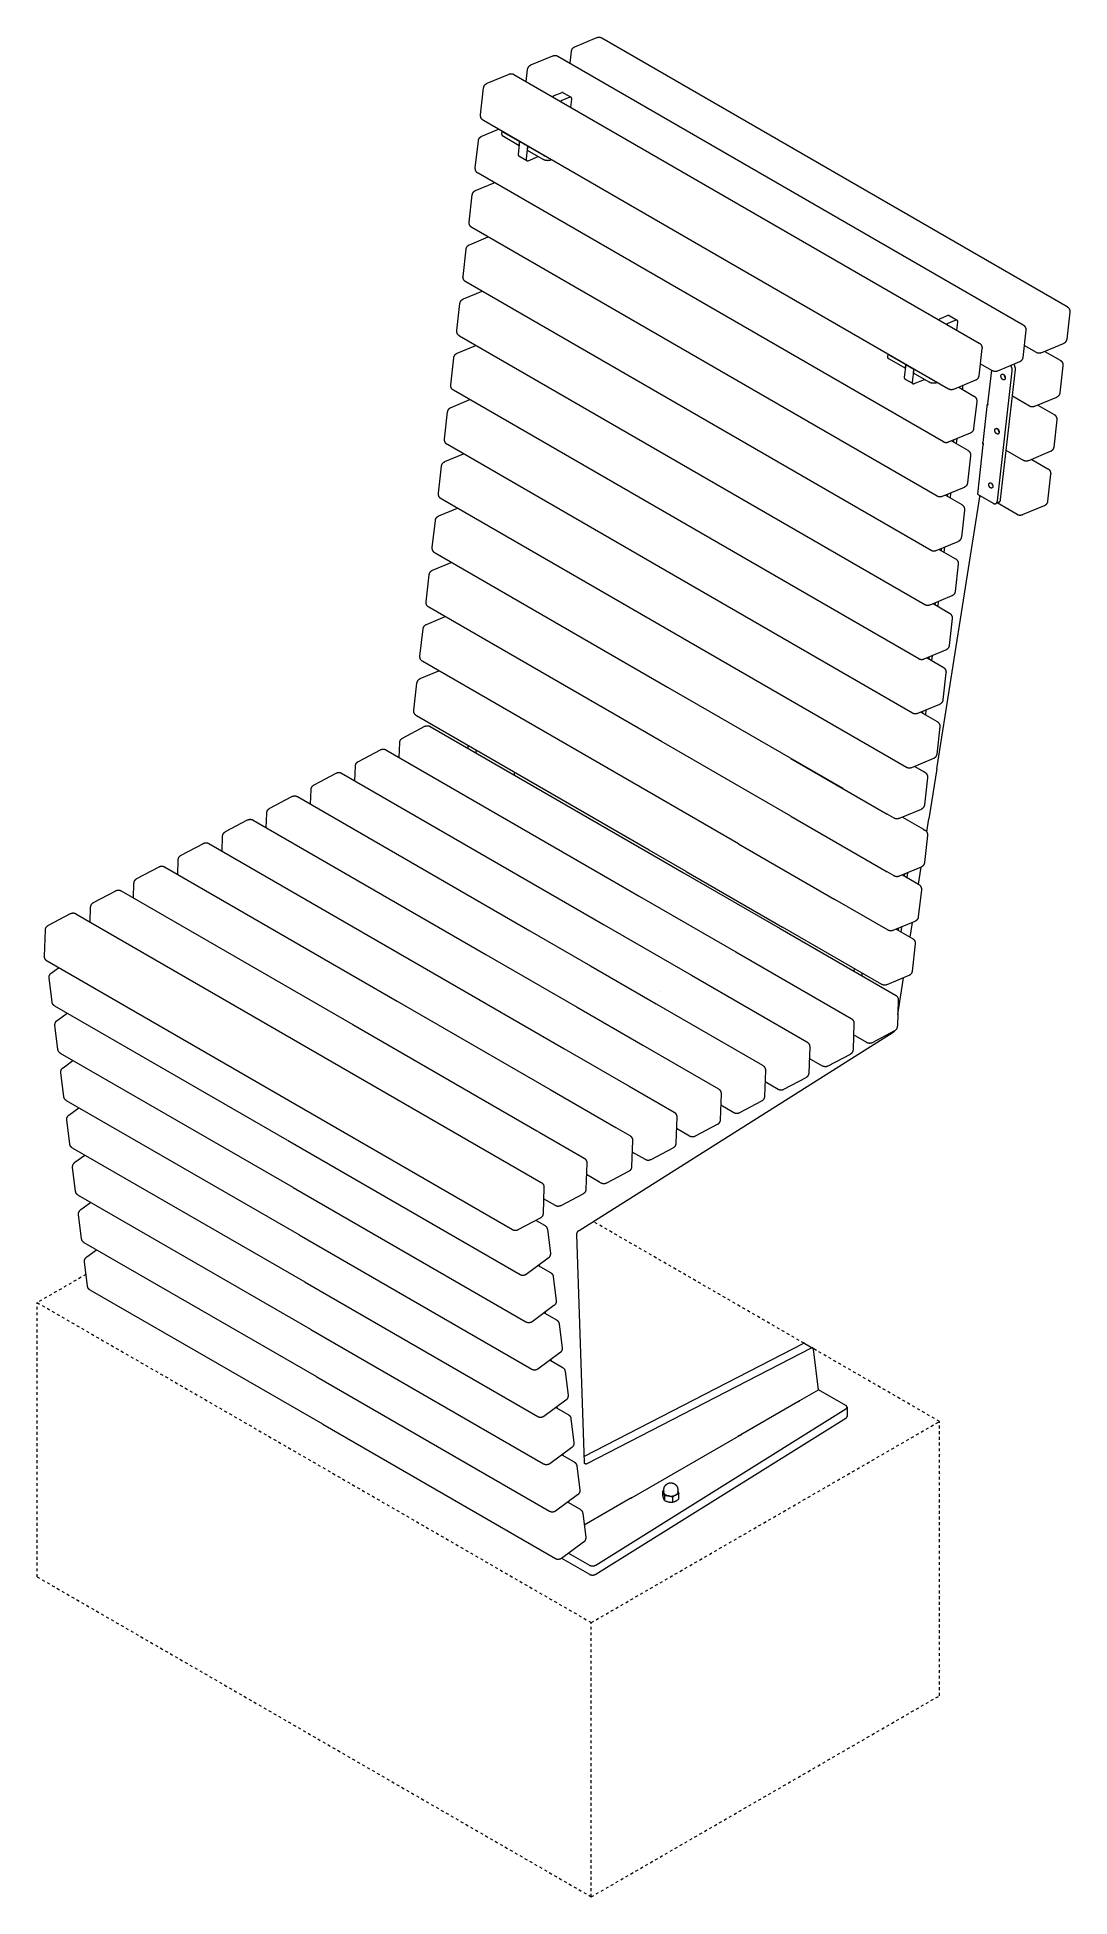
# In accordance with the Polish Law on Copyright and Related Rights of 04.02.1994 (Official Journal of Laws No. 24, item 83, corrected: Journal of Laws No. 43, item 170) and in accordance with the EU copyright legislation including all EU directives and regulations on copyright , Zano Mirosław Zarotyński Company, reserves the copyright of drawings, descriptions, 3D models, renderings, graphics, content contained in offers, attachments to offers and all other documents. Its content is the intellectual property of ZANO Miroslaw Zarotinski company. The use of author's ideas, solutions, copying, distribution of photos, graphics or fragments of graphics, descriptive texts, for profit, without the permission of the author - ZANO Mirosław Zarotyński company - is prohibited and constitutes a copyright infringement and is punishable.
# Model space of a CAD drawing. Header units: inches. Extents: x -6 to 177, y -6 to 113.
# Drawn here: x 140.5 to 176.8, y 47.3 to 112.7 of the extents above; entities that cross this region are included whole.
import ezdxf

# ---------------------------------------------------------------- set-up
doc = ezdxf.new("R2010")
doc.units = ezdxf.units.IN
doc.linetypes.add('HIDDEN', pattern=[1.905, 1.27, -0.635])
doc.layers.add('ZANO_R', color=7, linetype='Continuous', lineweight=0)
doc.layers.add('ZANO_R_przerywana', color=250, linetype='HIDDEN', lineweight=0)

msp = doc.modelspace()

# ---------------------------------------------------------------- linework, layer by layer
at = {"layer": 'ZANO_R'}
for p, q in [((159.37214, 112.36778), (160.14417, 112.68862)), ((160.14417, 112.68862), (160.15039, 112.69108)), ((160.15039, 112.69108), (160.15669, 112.69333)), ((160.15669, 112.69333), (160.16306, 112.69536)), ((160.16306, 112.69536), (160.1695, 112.69718)), ((160.1695, 112.69718), (160.17599, 112.69878)), ((160.17599, 112.69878), (160.18254, 112.70015)), ((160.18254, 112.70015), (160.18913, 112.7013)), ((160.18913, 112.7013), (160.19575, 112.70223)), ((160.19575, 112.70223), (160.20241, 112.70293)), ((160.20241, 112.70293), (160.20908, 112.70341)), ((160.20908, 112.70341), (160.21576, 112.70365)), ((160.21576, 112.70365), (160.22245, 112.70367)), ((160.22245, 112.70367), (160.22914, 112.70347)), ((160.22914, 112.70347), (160.23582, 112.70303)), ((160.23582, 112.70303), (160.24247, 112.70237)), ((160.24247, 112.70237), (160.2491, 112.70149)), ((160.2491, 112.70149), (160.2557, 112.70038)), ((160.2557, 112.70038), (160.26225, 112.69904)), ((160.26225, 112.69904), (160.26876, 112.69749)), ((160.26876, 112.69749), (160.27521, 112.69571)), ((160.27521, 112.69571), (160.28159, 112.69372)), ((160.28159, 112.69372), (160.28791, 112.69151)), ((160.28791, 112.69151), (160.29414, 112.68908)), ((160.29414, 112.68908), (160.30029, 112.68645)), ((160.30029, 112.68645), (160.30635, 112.68361)), ((160.30635, 112.68361), (160.3123, 112.68056)), ((160.3123, 112.68056), (160.31815, 112.67732)), ((160.31815, 112.67732), (168.49946, 107.95384)), ((157.8281, 111.72609), (158.60012, 112.04693)), ((158.60012, 112.04693), (158.60634, 112.04939)), ((158.60634, 112.04939), (158.61264, 112.05164)), ((158.61264, 112.05164), (158.61901, 112.05368)), ((158.61901, 112.05368), (158.62545, 112.05549)), ((158.62545, 112.05549), (158.63195, 112.05709)), ((158.63195, 112.05709), (158.63849, 112.05846)), ((158.63849, 112.05846), (158.64508, 112.05962)), ((158.64508, 112.05962), (158.65171, 112.06054)), ((158.65171, 112.06054), (158.65836, 112.06124)), ((158.65836, 112.06124), (158.66503, 112.06172)), ((158.66503, 112.06172), (158.67172, 112.06197)), ((158.67172, 112.06197), (158.67841, 112.06199)), ((158.67841, 112.06199), (158.68509, 112.06178)), ((158.68509, 112.06178), (158.69177, 112.06135)), ((158.69177, 112.06135), (158.69843, 112.06069)), ((158.69843, 112.06069), (158.70506, 112.0598)), ((158.70506, 112.0598), (158.71165, 112.05869)), ((158.71165, 112.05869), (158.71821, 112.05736)), ((158.71821, 112.05736), (158.72471, 112.0558)), ((158.72471, 112.0558), (158.73116, 112.05402)), ((158.73116, 112.05402), (158.73755, 112.05203)), ((158.73755, 112.05203), (158.74386, 112.04982)), ((158.74386, 112.04982), (158.7501, 112.0474)), ((158.7501, 112.0474), (158.75625, 112.04476)), ((158.75625, 112.04476), (158.7623, 112.04192)), ((158.7623, 112.04192), (158.76826, 112.03888)), ((158.76826, 112.03888), (158.77411, 112.03563)), ((158.77411, 112.03563), (166.95541, 107.31215)), ((159.20435, 111.78723), (159.25208, 112.20816)), ((159.25208, 112.20816), (159.25296, 112.21486)), ((159.25296, 112.21486), (159.25406, 112.22153)), ((159.25406, 112.22153), (159.2554, 112.22815)), ((159.2554, 112.22815), (159.25696, 112.23472)), ((159.25696, 112.23472), (159.25874, 112.24124)), ((159.25874, 112.24124), (159.26075, 112.24769)), ((159.26075, 112.24769), (159.26298, 112.25407)), ((159.26298, 112.25407), (159.26542, 112.26037)), ((159.26542, 112.26037), (159.26808, 112.26658)), ((159.26808, 112.26658), (159.27095, 112.2727)), ((159.27095, 112.2727), (159.27403, 112.27871)), ((159.27403, 112.27871), (159.27732, 112.28462)), ((159.27732, 112.28462), (159.2808, 112.29041)), ((159.2808, 112.29041), (159.28449, 112.29607)), ((159.28449, 112.29607), (159.28836, 112.30161)), ((159.28836, 112.30161), (159.29242, 112.30701)), ((159.29242, 112.30701), (159.29667, 112.31226)), ((159.29667, 112.31226), (159.30109, 112.31737)), ((159.30109, 112.31737), (159.30568, 112.32233)), ((159.30568, 112.32233), (159.31045, 112.32712)), ((159.31045, 112.32712), (159.31537, 112.33175)), ((159.31537, 112.33175), (159.32045, 112.3362)), ((159.32045, 112.3362), (159.32568, 112.34048)), ((159.32568, 112.34048), (159.33105, 112.34458)), ((159.33105, 112.34458), (159.33657, 112.34848)), ((159.33657, 112.34848), (159.34221, 112.3522)), ((159.34221, 112.3522), (159.34797, 112.35572)), ((159.34797, 112.35572), (159.35386, 112.35905)), ((159.35386, 112.35905), (159.35985, 112.36217)), ((159.35985, 112.36217), (159.36595, 112.36508)), ((159.36595, 112.36508), (159.37214, 112.36778)), ((156.28405, 111.0844), (157.05607, 111.40524)), ((157.05607, 111.40524), (157.06229, 111.40771)), ((157.06229, 111.40771), (157.06859, 111.40996)), ((157.06859, 111.40996), (157.07497, 111.41199)), ((157.07497, 111.41199), (157.0814, 111.41381)), ((157.0814, 111.41381), (157.0879, 111.4154)), ((157.0879, 111.4154), (157.09445, 111.41678)), ((157.09445, 111.41678), (157.10104, 111.41793)), ((157.10104, 111.41793), (157.10766, 111.41885)), ((157.10766, 111.41885), (157.11431, 111.41956)), ((157.11431, 111.41956), (157.12099, 111.42003)), ((157.12099, 111.42003), (157.12767, 111.42028)), ((157.12767, 111.42028), (157.13436, 111.4203)), ((157.13436, 111.4203), (157.14105, 111.42009)), ((157.14105, 111.42009), (157.14772, 111.41966)), ((157.14772, 111.41966), (157.15438, 111.419)), ((157.15438, 111.419), (157.16101, 111.41811)), ((157.16101, 111.41811), (157.16761, 111.417)), ((157.16761, 111.417), (157.17416, 111.41567)), ((157.17416, 111.41567), (157.18067, 111.41411)), ((157.18067, 111.41411), (157.18712, 111.41234)), ((157.18712, 111.41234), (157.1935, 111.41034)), ((157.1935, 111.41034), (157.19982, 111.40813)), ((157.19982, 111.40813), (157.20605, 111.40571)), ((157.20605, 111.40571), (157.2122, 111.40308)), ((157.2122, 111.40308), (157.21826, 111.40023)), ((157.21826, 111.40023), (157.22421, 111.39719)), ((157.22421, 111.39719), (157.23006, 111.39394)), ((157.23006, 111.39394), (165.41137, 106.67046)), ((157.66031, 111.14554), (157.70803, 111.56647)), ((157.70803, 111.56647), (157.70891, 111.57317)), ((157.70891, 111.57317), (157.71002, 111.57984)), ((157.71002, 111.57984), (157.71135, 111.58646)), ((157.71135, 111.58646), (157.71291, 111.59304)), ((157.71291, 111.59304), (157.71469, 111.59955)), ((157.71469, 111.59955), (157.7167, 111.606)), ((157.7167, 111.606), (157.71893, 111.61238)), ((157.71893, 111.61238), (157.72138, 111.61868)), ((157.72138, 111.61868), (157.72404, 111.62489)), ((157.72404, 111.62489), (157.72691, 111.63101)), ((157.72691, 111.63101), (157.72999, 111.63702)), ((157.72999, 111.63702), (157.73327, 111.64293)), ((157.73327, 111.64293), (157.73676, 111.64872)), ((157.73676, 111.64872), (157.74044, 111.65438)), ((157.74044, 111.65438), (157.74431, 111.65992)), ((157.74431, 111.65992), (157.74837, 111.66532)), ((157.74837, 111.66532), (157.75262, 111.67058)), ((157.75262, 111.67058), (157.75704, 111.67569)), ((157.75704, 111.67569), (157.76164, 111.68064)), ((157.76164, 111.68064), (157.7664, 111.68543)), ((157.7664, 111.68543), (157.77132, 111.69006)), ((157.77132, 111.69006), (157.7764, 111.69451)), ((157.7764, 111.69451), (157.78163, 111.69879)), ((157.78163, 111.69879), (157.78701, 111.70289)), ((157.78701, 111.70289), (157.79252, 111.7068)), ((157.79252, 111.7068), (157.79816, 111.71052)), ((157.79816, 111.71052), (157.80393, 111.71404)), ((157.80393, 111.71404), (157.80981, 111.71736)), ((157.80981, 111.71736), (157.81581, 111.72048)), ((157.81581, 111.72048), (157.8219, 111.72339)), ((157.8219, 111.72339), (157.8281, 111.72609)), ((156.05583, 109.97089), (156.16399, 110.92478)), ((156.16399, 110.92478), (156.16486, 110.93148)), ((156.16486, 110.93148), (156.16597, 110.93815)), ((156.16597, 110.93815), (156.1673, 110.94477)), ((156.1673, 110.94477), (156.16886, 110.95135)), ((156.16886, 110.95135), (156.17065, 110.95787)), ((156.17065, 110.95787), (156.17266, 110.96432)), ((156.17266, 110.96432), (156.17488, 110.9707)), ((156.17488, 110.9707), (156.17733, 110.977)), ((156.17733, 110.977), (156.17999, 110.98321)), ((156.17999, 110.98321), (156.18286, 110.98932)), ((156.18286, 110.98932), (156.18594, 110.99534)), ((156.18594, 110.99534), (156.18923, 111.00124)), ((156.18923, 111.00124), (156.19271, 111.00703)), ((156.19271, 111.00703), (156.19639, 111.0127)), ((156.19639, 111.0127), (156.20027, 111.01823)), ((156.20027, 111.01823), (156.20433, 111.02363)), ((156.20433, 111.02363), (156.20857, 111.02889)), ((156.20857, 111.02889), (156.213, 111.034)), ((156.213, 111.034), (156.21759, 111.03895)), ((156.21759, 111.03895), (156.22235, 111.04374)), ((156.22235, 111.04374), (156.22728, 111.04837)), ((156.22728, 111.04837), (156.23236, 111.05283)), ((156.23236, 111.05283), (156.23759, 111.0571)), ((156.23759, 111.0571), (156.24296, 111.0612)), ((156.24296, 111.0612), (156.24847, 111.06511)), ((156.24847, 111.06511), (156.25411, 111.06883)), ((156.25411, 111.06883), (156.25988, 111.07235)), ((156.25988, 111.07235), (156.26576, 111.07567)), ((156.26576, 111.07567), (156.27176, 111.07879)), ((156.27176, 111.07879), (156.27786, 111.0817)), ((156.27786, 111.0817), (156.28405, 111.0844)), ((158.59687, 110.60979), (158.59377, 110.6066)), ((158.60007, 110.61289), (158.59687, 110.60979)), ((158.60336, 110.61588), (158.60007, 110.61289)), ((158.60674, 110.61876), (158.60336, 110.61588)), ((158.61022, 110.62154), (158.60674, 110.61876)), ((158.61377, 110.62422), (158.61022, 110.62154)), ((158.61741, 110.62677), (158.61377, 110.62422)), ((158.62113, 110.62922), (158.61741, 110.62677)), ((158.62492, 110.63155), (158.62113, 110.62922)), ((158.62492, 110.63155), (158.62774, 110.63312)), ((158.62774, 110.63312), (158.63062, 110.63461)), ((158.63062, 110.63461), (158.63354, 110.636)), ((158.63354, 110.636), (158.63651, 110.6373)), ((158.91223, 110.75189), (158.63651, 110.6373)), ((158.91387, 110.75268), (158.91223, 110.75189)), ((158.91554, 110.75341), (158.91387, 110.75268)), ((159.19064, 110.59115), (158.91492, 110.47656)), ((158.91724, 110.75408), (158.91554, 110.75341)), ((158.91895, 110.75469), (158.91724, 110.75408)), ((158.92069, 110.75525), (158.91895, 110.75469)), ((158.92244, 110.75574), (158.92069, 110.75525)), ((158.92421, 110.75618), (158.92244, 110.75574)), ((158.92599, 110.75655), (158.92421, 110.75618)), ((158.92779, 110.75687), (158.92599, 110.75655)), ((158.92959, 110.75712), (158.92779, 110.75687)), ((158.9314, 110.75731), (158.92959, 110.75712)), ((158.93322, 110.75744), (158.9314, 110.75731)), ((158.93504, 110.7575), (158.93322, 110.75744)), ((158.93687, 110.75751), (158.93504, 110.7575)), ((158.93869, 110.75745), (158.93687, 110.75751)), ((158.9405, 110.75733), (158.93869, 110.75745)), ((158.94232, 110.75714), (158.9405, 110.75733)), ((158.94412, 110.7569), (158.94232, 110.75714)), ((158.94592, 110.75659), (158.94412, 110.7569)), ((158.9477, 110.75623), (158.94592, 110.75659)), ((158.94948, 110.7558), (158.9477, 110.75623)), ((158.95123, 110.75531), (158.94948, 110.7558)), ((158.95297, 110.75476), (158.95123, 110.75531)), ((158.95469, 110.75415), (158.95297, 110.75476)), ((158.95638, 110.75349), (158.95469, 110.75415)), ((158.95806, 110.75276), (158.95638, 110.75349)), ((158.9597, 110.75198), (158.95806, 110.75276)), ((158.9597, 110.75198), (159.23718, 110.59178)), ((159.19248, 110.59188), (159.19064, 110.59115)), ((159.19432, 110.59258), (159.19248, 110.59188)), ((159.19617, 110.59322), (159.19432, 110.59258)), ((159.19803, 110.59382), (159.19617, 110.59322)), ((159.19989, 110.59437), (159.19803, 110.59382)), ((159.20176, 110.59487), (159.19989, 110.59437)), ((159.20363, 110.59531), (159.20176, 110.59487)), ((159.2055, 110.5957), (159.20363, 110.59531)), ((159.20737, 110.59603), (159.2055, 110.5957)), ((159.20924, 110.5963), (159.20737, 110.59603)), ((159.2111, 110.59651), (159.20924, 110.5963)), ((159.21296, 110.59666), (159.2111, 110.59651)), ((159.2148, 110.59675), (159.21296, 110.59666)), ((159.21572, 110.59677), (159.2148, 110.59675)), ((159.21664, 110.59677), (159.21572, 110.59677)), ((159.21756, 110.59676), (159.21664, 110.59677)), ((159.21847, 110.59673), (159.21756, 110.59676)), ((159.21937, 110.59669), (159.21847, 110.59673)), ((159.22028, 110.59662), (159.21937, 110.59669)), ((159.22118, 110.59655), (159.22028, 110.59662)), ((159.22207, 110.59645), (159.22118, 110.59655)), ((159.22296, 110.59634), (159.22207, 110.59645)), ((159.22385, 110.59621), (159.22296, 110.59634)), ((159.22473, 110.59606), (159.22385, 110.59621)), ((159.22561, 110.5959), (159.22473, 110.59606)), ((159.22648, 110.59572), (159.22561, 110.5959)), ((159.22734, 110.59552), (159.22648, 110.59572)), ((159.2282, 110.5953), (159.22734, 110.59552)), ((159.22905, 110.59507), (159.2282, 110.5953)), ((159.2299, 110.59482), (159.22905, 110.59507)), ((159.23074, 110.59455), (159.2299, 110.59482)), ((159.23157, 110.59426), (159.23074, 110.59455)), ((159.23239, 110.59396), (159.23157, 110.59426)), ((159.23321, 110.59364), (159.23239, 110.59396)), ((159.23402, 110.5933), (159.23321, 110.59364)), ((159.23482, 110.59294), (159.23402, 110.5933)), ((159.23561, 110.59257), (159.23482, 110.59294)), ((159.2364, 110.59218), (159.23561, 110.59257)), ((159.23717, 110.59177), (159.2364, 110.59218)), ((159.23794, 110.59134), (159.23717, 110.59177)), ((159.2387, 110.5909), (159.23794, 110.59134)), ((159.23945, 110.59043), (159.2387, 110.5909)), ((159.24019, 110.58996), (159.23945, 110.59043)), ((159.24092, 110.58946), (159.24019, 110.58996)), ((159.24164, 110.58895), (159.24092, 110.58946)), ((159.24235, 110.58842), (159.24164, 110.58895)), ((159.24305, 110.58787), (159.24235, 110.58842)), ((159.24374, 110.58731), (159.24305, 110.58787)), ((159.24442, 110.58673), (159.24374, 110.58731)), ((159.24508, 110.58613), (159.24442, 110.58673)), ((159.24574, 110.58552), (159.24508, 110.58613)), ((159.24638, 110.58489), (159.24574, 110.58552)), ((159.24702, 110.58425), (159.24638, 110.58489)), ((159.24764, 110.58359), (159.24702, 110.58425)), ((159.24825, 110.58291), (159.24764, 110.58359)), ((159.24885, 110.58222), (159.24825, 110.58291)), ((159.24944, 110.58151), (159.24885, 110.58222)), ((159.25001, 110.58079), (159.24944, 110.58151)), ((159.25058, 110.58005), (159.25001, 110.58079)), ((159.25113, 110.5793), (159.25058, 110.58005)), ((159.25167, 110.57853), (159.25113, 110.5793)), ((159.25219, 110.57775), (159.25167, 110.57853)), ((159.25271, 110.57696), (159.25219, 110.57775)), ((159.25321, 110.57615), (159.25271, 110.57696)), ((159.25369, 110.57533), (159.25321, 110.57615)), ((159.25417, 110.57449), (159.25369, 110.57533)), ((159.25463, 110.57364), (159.25417, 110.57449)), ((159.25508, 110.57278), (159.25463, 110.57364)), ((159.25552, 110.57191), (159.25508, 110.57278)), ((159.25635, 110.57012), (159.25552, 110.57191)), ((159.25713, 110.56829), (159.25635, 110.57012)), ((159.25785, 110.56642), (159.25713, 110.56829)), ((159.25853, 110.5645), (159.25785, 110.56642)), ((159.25915, 110.56255), (159.25853, 110.5645)), ((159.25972, 110.56055), (159.25915, 110.56255)), ((159.26023, 110.55853), (159.25972, 110.56055)), ((159.26069, 110.55647), (159.26023, 110.55853)), ((159.2611, 110.55438), (159.26069, 110.55647)), ((159.26146, 110.55226), (159.2611, 110.55438)), ((159.26177, 110.55011), (159.26146, 110.55226)), ((159.26203, 110.54795), (159.26177, 110.55011)), ((159.26223, 110.54576), (159.26203, 110.54795)), ((159.26239, 110.54356), (159.26223, 110.54576)), ((159.26236, 110.5301), (159.26248, 110.53236)), ((159.2625, 110.54134), (159.26239, 110.54356)), ((159.26248, 110.53236), (159.26255, 110.53462)), ((159.26256, 110.53911), (159.2625, 110.54134)), ((159.26255, 110.53462), (159.26258, 110.53687)), ((159.26258, 110.53687), (159.26256, 110.53911)), ((156.05459, 109.95078), (156.05478, 109.9575)), ((156.05464, 109.94407), (156.05459, 109.95078)), ((156.05491, 109.93735), (156.05464, 109.94407)), ((156.05478, 109.9575), (156.05519, 109.9642)), ((156.05541, 109.93066), (156.05491, 109.93735)), ((156.05519, 109.9642), (156.05583, 109.97089)), ((156.05614, 109.92398), (156.05541, 109.93066)), ((156.0571, 109.91733), (156.05614, 109.92398)), ((156.05828, 109.91072), (156.0571, 109.91733)), ((156.05969, 109.90415), (156.05828, 109.91072)), ((156.06132, 109.89764), (156.05969, 109.90415)), ((156.06317, 109.89118), (156.06132, 109.89764)), ((156.06525, 109.88479), (156.06317, 109.89118)), ((156.06754, 109.87848), (156.06525, 109.88479)), ((156.07004, 109.87224), (156.06754, 109.87848)), ((158.87529, 110.44905), (158.87219, 110.44586)), ((158.87848, 110.45214), (158.87529, 110.44905)), ((158.88178, 110.45513), (158.87848, 110.45214)), ((158.88516, 110.45802), (158.88178, 110.45513)), ((158.88863, 110.4608), (158.88516, 110.45802)), ((158.89219, 110.46347), (158.88863, 110.4608)), ((158.89583, 110.46603), (158.89219, 110.46347)), ((158.89954, 110.46847), (158.89583, 110.46603)), ((158.90333, 110.4708), (158.89954, 110.46847)), ((158.90616, 110.47238), (158.90333, 110.4708)), ((158.90903, 110.47387), (158.90616, 110.47238)), ((158.91196, 110.47526), (158.90903, 110.47387)), ((158.91492, 110.47656), (158.91196, 110.47526)), ((159.22959, 110.23951), (159.26177, 110.52332)), ((159.26177, 110.52332), (159.26221, 110.52784)), ((159.26221, 110.52784), (159.26236, 110.5301)), ((156.07275, 109.8661), (156.07004, 109.87224)), ((156.07567, 109.86005), (156.07275, 109.8661)), ((156.0788, 109.8541), (156.07567, 109.86005)), ((156.08213, 109.84827), (156.0788, 109.8541)), ((156.08565, 109.84255), (156.08213, 109.84827)), ((156.08937, 109.83696), (156.08565, 109.84255)), ((156.09328, 109.83149), (156.08937, 109.83696)), ((156.09299, 109.21943), (156.09918, 109.22213)), ((156.09737, 109.82617), (156.09328, 109.83149)), ((156.10164, 109.82098), (156.09737, 109.82617)), ((156.09918, 109.22213), (156.69052, 109.46789)), ((156.10608, 109.81595), (156.10164, 109.82098)), ((156.1107, 109.81106), (156.10608, 109.81595)), ((156.11547, 109.80634), (156.1107, 109.81106)), ((156.12041, 109.80179), (156.11547, 109.80634)), ((156.1255, 109.7974), (156.12041, 109.80179)), ((156.13073, 109.79319), (156.1255, 109.7974)), ((156.13611, 109.78917), (156.13073, 109.79319)), ((156.14162, 109.78532), (156.13611, 109.78917)), ((156.14726, 109.78167), (156.14162, 109.78532)), ((156.15302, 109.77821), (156.14726, 109.78167)), ((164.3349, 105.0544), (156.15302, 109.77821)), ((156.79983, 109.2968), (156.81132, 109.39814)), ((156.79983, 109.2968), (156.80008, 109.29367)), ((156.80008, 109.29367), (156.80045, 109.29055)), ((156.80045, 109.29055), (156.80092, 109.28744)), ((156.80092, 109.28744), (156.8015, 109.28436)), ((156.8015, 109.28436), (156.80218, 109.28129)), ((156.80218, 109.28129), (156.80296, 109.27825)), ((156.80296, 109.27825), (156.80385, 109.27524)), ((156.80385, 109.27524), (156.80484, 109.27226)), ((156.80484, 109.27226), (156.80594, 109.26931)), ((156.80594, 109.26931), (156.80713, 109.26641)), ((156.80713, 109.26641), (156.80842, 109.26355)), ((156.80842, 109.26355), (156.80981, 109.26073)), ((156.80981, 109.26073), (156.81129, 109.25796)), ((156.81129, 109.25796), (156.81287, 109.25525)), ((156.81287, 109.25525), (156.81454, 109.25259)), ((156.81454, 109.25259), (156.81629, 109.24998)), ((156.81629, 109.24998), (156.81814, 109.24744)), ((156.81814, 109.24744), (156.82007, 109.24497)), ((156.82007, 109.24497), (156.82209, 109.24256)), ((156.82209, 109.24256), (156.82418, 109.24022)), ((156.82418, 109.24022), (156.82636, 109.23796)), ((156.82636, 109.23796), (156.82861, 109.23577)), ((156.82861, 109.23577), (156.83093, 109.23365)), ((156.83093, 109.23365), (156.83333, 109.23162)), ((156.83259, 109.38587), (156.83611, 109.38205)), ((156.83333, 109.23162), (156.83579, 109.22967)), ((156.83579, 109.22967), (156.83832, 109.22781)), ((156.83611, 109.38205), (156.83977, 109.37835)), ((156.83832, 109.22781), (156.84091, 109.22604)), ((156.83977, 109.37835), (156.84354, 109.37478)), ((156.84091, 109.22604), (156.84356, 109.22435)), ((156.84354, 109.37478), (156.84744, 109.37133)), ((156.84356, 109.22435), (156.84626, 109.22275)), ((156.84626, 109.22275), (156.84902, 109.22125)), ((156.84744, 109.37133), (156.85145, 109.36802)), ((156.85145, 109.36802), (156.85556, 109.36485)), ((156.85556, 109.36485), (156.85978, 109.36182)), ((156.85978, 109.36182), (156.86411, 109.35893)), ((156.86411, 109.35893), (156.86852, 109.35619)), ((156.86852, 109.35619), (156.87303, 109.35359)), ((156.87303, 109.35359), (157.42429, 109.03532)), ((155.87096, 108.10862), (155.97912, 109.06252)), ((155.97912, 109.06252), (155.97999, 109.06922)), ((155.97999, 109.06922), (155.9811, 109.07588)), ((155.9811, 109.07588), (155.98243, 109.08251)), ((155.98243, 109.08251), (155.98399, 109.08908)), ((155.98399, 109.08908), (155.98578, 109.0956)), ((155.98578, 109.0956), (155.98779, 109.10205)), ((155.98779, 109.10205), (155.99001, 109.10843)), ((155.99001, 109.10843), (155.99246, 109.11473)), ((155.99246, 109.11473), (155.99512, 109.12094)), ((155.99512, 109.12094), (155.99799, 109.12705)), ((155.99799, 109.12705), (156.00107, 109.13307)), ((156.00107, 109.13307), (156.00436, 109.13897)), ((156.00436, 109.13897), (156.00784, 109.14476)), ((156.00784, 109.14476), (156.01152, 109.15043)), ((156.01152, 109.15043), (156.0154, 109.15596)), ((156.0154, 109.15596), (156.01946, 109.16136)), ((156.01946, 109.16136), (156.0237, 109.16662)), ((156.0237, 109.16662), (156.02813, 109.17173)), ((156.02813, 109.17173), (156.03272, 109.17668)), ((156.03272, 109.17668), (156.03748, 109.18148)), ((156.03748, 109.18148), (156.04241, 109.1861)), ((156.04241, 109.1861), (156.04749, 109.19056)), ((156.04749, 109.19056), (156.05272, 109.19484)), ((156.05272, 109.19484), (156.05809, 109.19893)), ((156.05809, 109.19893), (156.0636, 109.20284)), ((156.0636, 109.20284), (156.06924, 109.20656)), ((156.06924, 109.20656), (156.07501, 109.21008)), ((156.07501, 109.21008), (156.08089, 109.2134)), ((156.08089, 109.2134), (156.08689, 109.21652)), ((156.08689, 109.21652), (156.09299, 109.21943)), ((156.84902, 109.22125), (156.85183, 109.21985)), ((156.85183, 109.21985), (156.85468, 109.21854)), ((156.85468, 109.21854), (156.85758, 109.21732)), ((156.85758, 109.21732), (157.40884, 108.89905)), ((157.37783, 108.57556), (157.37781, 108.57326)), ((157.37781, 108.57326), (157.37786, 108.57095)), ((157.37794, 108.57786), (157.37783, 108.57556)), ((157.37786, 108.57095), (157.37799, 108.56865)), ((157.37812, 108.58015), (157.37794, 108.57786)), ((157.37799, 108.56865), (157.37821, 108.56636)), ((157.37838, 108.58244), (157.37812, 108.58015)), ((157.37873, 108.58472), (157.37838, 108.58244)), ((157.37915, 108.58698), (157.37873, 108.58472)), ((157.37965, 108.58923), (157.37915, 108.58698)), ((157.42986, 109.03211), (157.37965, 108.58923)), ((157.40884, 108.89905), (157.42429, 109.03532)), ((157.40884, 108.89905), (157.41507, 108.90164)), ((157.42429, 109.03532), (157.43327, 109.03906)), ((157.43884, 109.03584), (157.42986, 109.03211)), ((157.70828, 108.87137), (157.42986, 109.03211)), ((157.70828, 108.87137), (157.65806, 108.42848)), ((157.71384, 108.86815), (157.69839, 108.73188)), ((157.69839, 108.73188), (158.24965, 108.41361)), ((157.71726, 108.8751), (157.70828, 108.87137)), ((157.72283, 108.87188), (157.71384, 108.86815)), ((157.71384, 108.86815), (158.2651, 108.54988)), ((155.86972, 108.08851), (155.86991, 108.09523)), ((155.86977, 108.0818), (155.86972, 108.08851)), ((155.87004, 108.07509), (155.86977, 108.0818)), ((155.86991, 108.09523), (155.87032, 108.10193)), ((155.87054, 108.06839), (155.87004, 108.07509)), ((155.87032, 108.10193), (155.87096, 108.10862)), ((155.87127, 108.06171), (155.87054, 108.06839)), ((155.87223, 108.05506), (155.87127, 108.06171)), ((155.87341, 108.04845), (155.87223, 108.05506)), ((155.87482, 108.04188), (155.87341, 108.04845)), ((155.87645, 108.03537), (155.87482, 108.04188)), ((155.8783, 108.02891), (155.87645, 108.03537)), ((155.88038, 108.02252), (155.8783, 108.02891)), ((155.88266, 108.01621), (155.88038, 108.02252)), ((155.88517, 108.00997), (155.88266, 108.01621)), ((155.88788, 108.00383), (155.88517, 108.00997)), ((155.8908, 107.99778), (155.88788, 108.00383)), ((155.89393, 107.99184), (155.8908, 107.99778)), ((155.89726, 107.986), (155.89393, 107.99184)), ((155.90078, 107.98028), (155.89726, 107.986)), ((155.9045, 107.97469), (155.90078, 107.98028)), ((155.90841, 107.96923), (155.9045, 107.97469)), ((155.9125, 107.9639), (155.90841, 107.96923)), ((155.91677, 107.95871), (155.9125, 107.9639)), ((155.92121, 107.95368), (155.91677, 107.95871)), ((155.92583, 107.9488), (155.92121, 107.95368)), ((155.9306, 107.94407), (155.92583, 107.9488)), ((155.93554, 107.93952), (155.9306, 107.94407)), ((155.94063, 107.93513), (155.93554, 107.93952)), ((155.94586, 107.93092), (155.94063, 107.93513)), ((155.95124, 107.9269), (155.94586, 107.93092)), ((155.95675, 107.92306), (155.95124, 107.9269)), ((155.96239, 107.9194), (155.95675, 107.92306)), ((155.96815, 107.91595), (155.96239, 107.9194)), ((164.15003, 103.19213), (155.96815, 107.91595)), ((157.37821, 108.56636), (157.3785, 108.56408)), ((157.3785, 108.56408), (157.37887, 108.56181)), ((157.37887, 108.56181), (157.37932, 108.55955)), ((157.37932, 108.55955), (157.37985, 108.55731)), ((157.37985, 108.55731), (157.38045, 108.55509)), ((157.38045, 108.55509), (157.38114, 108.55289)), ((157.38114, 108.55289), (157.38189, 108.55071)), ((157.38189, 108.55071), (157.38273, 108.54857)), ((157.38273, 108.54857), (157.38363, 108.54645)), ((157.38363, 108.54645), (157.38461, 108.54436)), ((157.38461, 108.54436), (157.38566, 108.54232)), ((157.38566, 108.54232), (157.38678, 108.5403)), ((157.38678, 108.5403), (157.38797, 108.53833)), ((157.38797, 108.53833), (157.38923, 108.5364)), ((157.38923, 108.5364), (157.39055, 108.53452)), ((157.39055, 108.53452), (157.39194, 108.53268)), ((157.39194, 108.53268), (157.39339, 108.53089)), ((157.39339, 108.53089), (157.3949, 108.52915)), ((157.3949, 108.52915), (157.39647, 108.52747)), ((157.39647, 108.52747), (157.3981, 108.52584)), ((157.3981, 108.52584), (157.39978, 108.52427)), ((157.39978, 108.52427), (157.40151, 108.52276)), ((157.40151, 108.52276), (157.4033, 108.52131)), ((157.68113, 108.3609), (157.4033, 108.52131)), ((157.65728, 108.41718), (157.65725, 108.41493)), ((157.65725, 108.41493), (157.65727, 108.41269)), ((157.65727, 108.41269), (157.65733, 108.41046)), ((157.65735, 108.41944), (157.65728, 108.41718)), ((157.65733, 108.41046), (157.65744, 108.40824)), ((157.65747, 108.4217), (157.65735, 108.41944)), ((157.65744, 108.40824), (157.6576, 108.40604)), ((157.65763, 108.42396), (157.65747, 108.4217)), ((157.6576, 108.40604), (157.65781, 108.40386)), ((157.65806, 108.42848), (157.65763, 108.42396)), ((157.65781, 108.40386), (157.65807, 108.40169)), ((157.65807, 108.40169), (157.65837, 108.39955)), ((157.65837, 108.39955), (157.65873, 108.39743)), ((157.65873, 108.39743), (157.65914, 108.39534)), ((157.65914, 108.39534), (157.6596, 108.39328)), ((157.6596, 108.39328), (157.66012, 108.39125)), ((157.66012, 108.39125), (157.66069, 108.38926)), ((157.66069, 108.38926), (157.66131, 108.3873)), ((157.66131, 108.3873), (157.66198, 108.38538)), ((157.66198, 108.38538), (157.66271, 108.38351)), ((157.66271, 108.38351), (157.66349, 108.38168)), ((157.66349, 108.38168), (157.66432, 108.3799)), ((157.66432, 108.3799), (157.66475, 108.37902)), ((157.66475, 108.37902), (157.6652, 108.37816)), ((157.6652, 108.37816), (157.66567, 108.37731)), ((157.66567, 108.37731), (157.66614, 108.37648)), ((157.66614, 108.37648), (157.66663, 108.37566)), ((157.66663, 108.37566), (157.66713, 108.37485)), ((157.66713, 108.37485), (157.66764, 108.37405)), ((157.66764, 108.37405), (157.66817, 108.37327)), ((157.66817, 108.37327), (157.66871, 108.37251)), ((157.66871, 108.37251), (157.66926, 108.37175)), ((157.66926, 108.37175), (157.66982, 108.37102)), ((157.66982, 108.37102), (157.6704, 108.37029)), ((157.6704, 108.37029), (157.67098, 108.36959)), ((157.67098, 108.36959), (157.67158, 108.3689)), ((157.67158, 108.3689), (157.67219, 108.36822)), ((157.67219, 108.36822), (157.67282, 108.36756)), ((157.67282, 108.36756), (157.67345, 108.36691)), ((157.67345, 108.36691), (157.67409, 108.36628)), ((157.67409, 108.36628), (157.67475, 108.36567)), ((157.67475, 108.36567), (157.67542, 108.36508)), ((157.67542, 108.36508), (157.6761, 108.3645)), ((157.6761, 108.3645), (157.67679, 108.36393)), ((157.67679, 108.36393), (157.67749, 108.36339)), ((157.67749, 108.36339), (157.6782, 108.36286)), ((157.6782, 108.36286), (157.67892, 108.36234)), ((157.67892, 108.36234), (157.67965, 108.36185)), ((157.67965, 108.36185), (157.68039, 108.36137)), ((157.68039, 108.36137), (157.68113, 108.36091)), ((157.68113, 108.36091), (157.68189, 108.36046)), ((157.68189, 108.36046), (157.68266, 108.36004)), ((157.68266, 108.36004), (157.68344, 108.35963)), ((157.68344, 108.35963), (157.68422, 108.35924)), ((157.68422, 108.35924), (157.68501, 108.35886)), ((157.68501, 108.35886), (157.68582, 108.35851)), ((157.68582, 108.35851), (157.68663, 108.35817)), ((157.68663, 108.35817), (157.68744, 108.35785)), ((157.68744, 108.35785), (157.68827, 108.35754)), ((157.68827, 108.35754), (157.6891, 108.35726)), ((157.6891, 108.35726), (157.68994, 108.35699)), ((157.68994, 108.35699), (157.69078, 108.35674)), ((157.69078, 108.35674), (157.69164, 108.3565)), ((157.69164, 108.3565), (157.69249, 108.35629)), ((157.69249, 108.35629), (157.69336, 108.35609)), ((157.69336, 108.35609), (157.69423, 108.35591)), ((157.69423, 108.35591), (157.6951, 108.35574)), ((157.6951, 108.35574), (157.69598, 108.3556)), ((157.69598, 108.3556), (157.69687, 108.35547)), ((157.69687, 108.35547), (157.69776, 108.35535)), ((157.69776, 108.35535), (157.69866, 108.35526)), ((157.69866, 108.35526), (157.69956, 108.35518)), ((157.69956, 108.35518), (157.70046, 108.35512)), ((157.70046, 108.35512), (157.70137, 108.35507)), ((157.70137, 108.35507), (157.70228, 108.35504)), ((157.70228, 108.35504), (157.70319, 108.35503)), ((157.70319, 108.35503), (157.70411, 108.35504)), ((157.70411, 108.35504), (157.70503, 108.35506)), ((157.70503, 108.35506), (157.70688, 108.35514)), ((157.70688, 108.35514), (157.70873, 108.35529)), ((157.70873, 108.35529), (157.7106, 108.35551)), ((157.7106, 108.35551), (157.71246, 108.35578)), ((157.71246, 108.35578), (157.71433, 108.35611)), ((157.71433, 108.35611), (157.7162, 108.3565)), ((157.7162, 108.3565), (157.71807, 108.35694)), ((157.71807, 108.35694), (157.71994, 108.35743)), ((157.71994, 108.35743), (157.7218, 108.35798)), ((157.7218, 108.35798), (157.72366, 108.35858)), ((157.72366, 108.35858), (157.72551, 108.35923)), ((157.72551, 108.35923), (157.72736, 108.35992)), ((157.72736, 108.35992), (157.72919, 108.36066)), ((157.72919, 108.36066), (158.08515, 108.50859)), ((158.24965, 108.41361), (158.26027, 108.40822)), ((158.26027, 108.40822), (158.27106, 108.4032)), ((158.2651, 108.54988), (158.27309, 108.54554)), ((158.27106, 108.4032), (158.28202, 108.39854)), ((158.27309, 108.54554), (158.2812, 108.54146)), ((158.2812, 108.54146), (158.28945, 108.53764)), ((158.28202, 108.39854), (158.29312, 108.39425)), ((158.28945, 108.53764), (158.29781, 108.53409)), ((158.29312, 108.39425), (158.30436, 108.39034)), ((158.29781, 108.53409), (158.30628, 108.53081)), ((158.30436, 108.39034), (158.31573, 108.3868)), ((158.30628, 108.53081), (158.31485, 108.52781)), ((158.31485, 108.52781), (158.32352, 108.52508)), ((158.31573, 108.3868), (158.32721, 108.38365)), ((158.32721, 108.38365), (158.33879, 108.38089)), ((158.33879, 108.38089), (158.35045, 108.37852)), ((158.35045, 108.37852), (158.36219, 108.37654)), ((158.36219, 108.37654), (158.37399, 108.37496)), ((158.37399, 108.37496), (158.38583, 108.37377)), ((158.38583, 108.37377), (158.39771, 108.37298)), ((158.39771, 108.37298), (158.40961, 108.37259)), ((158.40961, 108.37259), (158.42151, 108.3726)), ((158.42151, 108.3726), (158.43341, 108.37301)), ((158.43341, 108.37301), (158.44528, 108.37382)), ((158.44528, 108.37382), (158.45712, 108.37503)), ((158.45712, 108.37503), (158.46892, 108.37663)), ((158.46892, 108.37663), (158.48065, 108.37863)), ((158.48065, 108.37863), (158.49231, 108.38102)), ((158.49231, 108.38102), (158.50389, 108.38381)), ((158.50389, 108.38381), (158.51536, 108.38698)), ((158.51536, 108.38698), (158.52672, 108.39053)), ((158.52672, 108.39053), (158.54407, 108.39774)), ((168.50102, 107.95294), (176.68388, 103.22856)), ((155.8074, 107.25883), (155.81182, 107.26393)), ((155.81182, 107.26393), (155.81641, 107.26889)), ((155.81641, 107.26889), (155.82118, 107.27368)), ((155.82118, 107.27368), (155.8261, 107.27831)), ((155.8261, 107.27831), (155.83118, 107.28276)), ((155.83118, 107.28276), (155.83641, 107.28704)), ((155.83641, 107.28704), (155.84179, 107.29114)), ((155.84179, 107.29114), (155.8473, 107.29505)), ((155.8473, 107.29505), (155.85294, 107.29876)), ((155.85294, 107.29876), (155.85871, 107.30229)), ((155.85871, 107.30229), (155.86459, 107.30561)), ((155.86459, 107.30561), (155.87058, 107.30873)), ((155.87058, 107.30873), (155.87668, 107.31164)), ((155.87668, 107.31164), (155.88288, 107.31434)), ((155.88288, 107.31434), (156.53834, 107.58674)), ((166.95697, 107.31125), (175.13984, 102.58687)), ((155.65466, 106.20082), (155.76281, 107.15472)), ((155.76281, 107.15472), (155.76369, 107.16142)), ((155.76369, 107.16142), (155.76479, 107.16809)), ((155.76479, 107.16809), (155.76613, 107.17471)), ((155.76613, 107.17471), (155.76769, 107.18128)), ((155.76769, 107.18128), (155.76947, 107.1878)), ((155.76947, 107.1878), (155.77148, 107.19425)), ((155.77148, 107.19425), (155.77371, 107.20063)), ((155.77371, 107.20063), (155.77615, 107.20693)), ((155.77615, 107.20693), (155.77881, 107.21314)), ((155.77881, 107.21314), (155.78169, 107.21926)), ((155.78169, 107.21926), (155.78477, 107.22527)), ((155.78477, 107.22527), (155.78805, 107.23118)), ((155.78805, 107.23118), (155.79153, 107.23697)), ((155.79153, 107.23697), (155.79522, 107.24263)), ((155.79522, 107.24263), (155.79909, 107.24817)), ((155.79909, 107.24817), (155.80315, 107.25357)), ((155.80315, 107.25357), (155.8074, 107.25883)), ((165.41293, 106.66956), (173.59579, 101.94518)), ((155.65342, 106.18072), (155.6536, 106.18743)), ((155.65346, 106.174), (155.65342, 106.18072)), ((155.65373, 106.16729), (155.65346, 106.174)), ((155.6536, 106.18743), (155.65402, 106.19414)), ((155.65423, 106.16059), (155.65373, 106.16729)), ((155.65402, 106.19414), (155.65466, 106.20082)), ((155.65496, 106.15392), (155.65423, 106.16059)), ((155.65592, 106.14727), (155.65496, 106.15392)), ((155.65711, 106.14066), (155.65592, 106.14727)), ((155.65851, 106.13409), (155.65711, 106.14066)), ((155.66015, 106.12757), (155.65851, 106.13409)), ((155.662, 106.12112), (155.66015, 106.12757)), ((155.66407, 106.11473), (155.662, 106.12112)), ((155.66636, 106.10841), (155.66407, 106.11473)), ((155.66886, 106.10218), (155.66636, 106.10841)), ((155.67158, 106.09603), (155.66886, 106.10218)), ((155.6745, 106.08999), (155.67158, 106.09603)), ((155.67763, 106.08404), (155.6745, 106.08999)), ((155.68095, 106.07821), (155.67763, 106.08404)), ((155.68448, 106.07249), (155.68095, 106.07821)), ((155.6882, 106.06689), (155.68448, 106.07249)), ((155.6921, 106.06143), (155.6882, 106.06689)), ((155.69619, 106.0561), (155.6921, 106.06143)), ((155.70046, 106.05092), (155.69619, 106.0561)), ((155.70491, 106.04588), (155.70046, 106.05092)), ((155.70952, 106.041), (155.70491, 106.04588)), ((155.7143, 106.03628), (155.70952, 106.041)), ((155.71923, 106.03172), (155.7143, 106.03628)), ((155.72432, 106.02734), (155.71923, 106.03172)), ((155.72956, 106.02313), (155.72432, 106.02734)), ((155.73493, 106.0191), (155.72956, 106.02313)), ((155.74044, 106.01526), (155.73493, 106.0191)), ((155.74608, 106.01161), (155.74044, 106.01526)), ((155.75184, 106.00815), (155.74608, 106.01161)), ((163.93373, 101.28434), (155.75184, 106.00815)), ((155.5574, 105.29284), (155.55985, 105.29914)), ((155.55985, 105.29914), (155.56251, 105.30535)), ((155.56251, 105.30535), (155.56538, 105.31146)), ((155.56538, 105.31146), (155.56846, 105.31748)), ((155.56846, 105.31748), (155.57174, 105.32338)), ((155.57174, 105.32338), (155.57523, 105.32917)), ((155.57523, 105.32917), (155.57891, 105.33484)), ((155.57891, 105.33484), (155.58279, 105.34037)), ((155.58279, 105.34037), (155.58685, 105.34577)), ((155.58685, 105.34577), (155.59109, 105.35103)), ((155.59109, 105.35103), (155.59551, 105.35614)), ((155.59551, 105.35614), (155.60011, 105.36109)), ((155.60011, 105.36109), (155.60487, 105.36589)), ((155.60487, 105.36589), (155.6098, 105.37051)), ((155.6098, 105.37051), (155.61488, 105.37497)), ((155.61488, 105.37497), (155.62011, 105.37925)), ((155.62011, 105.37925), (155.62548, 105.38334)), ((155.62548, 105.38334), (155.63099, 105.38725)), ((155.63099, 105.38725), (155.63663, 105.39097)), ((155.63663, 105.39097), (155.6424, 105.39449)), ((155.6424, 105.39449), (155.64828, 105.39781)), ((155.64828, 105.39781), (155.65428, 105.40093)), ((155.65428, 105.40093), (155.66038, 105.40384)), ((155.66038, 105.40384), (155.66657, 105.40654)), ((155.66657, 105.40654), (156.32204, 105.67895)), ((155.43835, 104.29303), (155.54651, 105.24693)), ((155.54651, 105.24693), (155.54738, 105.25363)), ((155.54738, 105.25363), (155.54849, 105.26029)), ((155.54849, 105.26029), (155.54982, 105.26692)), ((155.54982, 105.26692), (155.55138, 105.27349)), ((155.55138, 105.27349), (155.55317, 105.28001)), ((155.55317, 105.28001), (155.55517, 105.28646)), ((155.55517, 105.28646), (155.5574, 105.29284)), ((172.51875, 100.32946), (164.33588, 105.05384)), ((155.43711, 104.27292), (155.4373, 104.27964)), ((155.43715, 104.26621), (155.43711, 104.27292)), ((155.43743, 104.2595), (155.43715, 104.26621)), ((155.4373, 104.27964), (155.43771, 104.28634)), ((155.43793, 104.2528), (155.43743, 104.2595)), ((155.43771, 104.28634), (155.43835, 104.29303)), ((155.43866, 104.24612), (155.43793, 104.2528)), ((155.43962, 104.23947), (155.43866, 104.24612)), ((155.4408, 104.23286), (155.43962, 104.23947)), ((155.44221, 104.22629), (155.4408, 104.23286)), ((155.44384, 104.21978), (155.44221, 104.22629)), ((155.44569, 104.21332), (155.44384, 104.21978)), ((155.44776, 104.20693), (155.44569, 104.21332)), ((155.45005, 104.20062), (155.44776, 104.20693)), ((155.45256, 104.19438), (155.45005, 104.20062)), ((155.45527, 104.18824), (155.45256, 104.19438)), ((155.45819, 104.18219), (155.45527, 104.18824)), ((155.46132, 104.17625), (155.45819, 104.18219)), ((155.46465, 104.17041), (155.46132, 104.17625)), ((155.46817, 104.16469), (155.46465, 104.17041)), ((155.47189, 104.1591), (155.46817, 104.16469)), ((155.4758, 104.15364), (155.47189, 104.1591)), ((155.47989, 104.14831), (155.4758, 104.15364)), ((155.48416, 104.14312), (155.47989, 104.14831)), ((155.4886, 104.13809), (155.48416, 104.14312)), ((155.49322, 104.1332), (155.4886, 104.13809)), ((155.49799, 104.12848), (155.49322, 104.1332)), ((155.50293, 104.12393), (155.49799, 104.12848)), ((155.50802, 104.11954), (155.50293, 104.12393)), ((155.51325, 104.11533), (155.50802, 104.11954)), ((155.51863, 104.11131), (155.51325, 104.11533)), ((155.52414, 104.10746), (155.51863, 104.11131)), ((155.52978, 104.10381), (155.52414, 104.10746)), ((155.53553, 104.10036), (155.52978, 104.10381)), ((163.71742, 99.37654), (155.53553, 104.10036)), ((155.22205, 102.38523), (155.3302, 103.33913)), ((155.3302, 103.33913), (155.33108, 103.34583)), ((155.33108, 103.34583), (155.33218, 103.3525)), ((155.33218, 103.3525), (155.33352, 103.35912)), ((155.33352, 103.35912), (155.33508, 103.36569)), ((155.33508, 103.36569), (155.33686, 103.37221)), ((155.33686, 103.37221), (155.33887, 103.37866)), ((155.33887, 103.37866), (155.3411, 103.38504)), ((155.3411, 103.38504), (155.34354, 103.39134)), ((155.34354, 103.39134), (155.3462, 103.39755)), ((155.3462, 103.39755), (155.34907, 103.40367)), ((155.34907, 103.40367), (155.35215, 103.40968)), ((155.35215, 103.40968), (155.35544, 103.41559)), ((155.35544, 103.41559), (155.35892, 103.42138)), ((155.35892, 103.42138), (155.36261, 103.42704)), ((155.36261, 103.42704), (155.36648, 103.43258)), ((155.36648, 103.43258), (155.37054, 103.43798)), ((155.37054, 103.43798), (155.37479, 103.44324)), ((155.37479, 103.44324), (155.37921, 103.44834)), ((155.37921, 103.44834), (155.3838, 103.4533)), ((155.3838, 103.4533), (155.38857, 103.45809)), ((155.38857, 103.45809), (155.39349, 103.46272)), ((155.39349, 103.46272), (155.39857, 103.46717)), ((155.39857, 103.46717), (155.4038, 103.47145)), ((155.4038, 103.47145), (155.40917, 103.47555)), ((155.40917, 103.47555), (155.41469, 103.47946)), ((155.41469, 103.47946), (155.42033, 103.48317)), ((155.42033, 103.48317), (155.42609, 103.4867)), ((155.42609, 103.4867), (155.43198, 103.49002)), ((155.43198, 103.49002), (155.43797, 103.49314)), ((155.43797, 103.49314), (155.44407, 103.49605)), ((155.44407, 103.49605), (155.45026, 103.49875)), ((155.45026, 103.49875), (156.10573, 103.77115)), ((172.33388, 98.46719), (164.15101, 103.19157)), ((172.17845, 102.76847), (172.17535, 102.76528)), ((172.18165, 102.77156), (172.17845, 102.76847)), ((172.18494, 102.77455), (172.18165, 102.77156)), ((172.18833, 102.77743), (172.18494, 102.77455)), ((172.1918, 102.78022), (172.18833, 102.77743)), ((172.19535, 102.78289), (172.1918, 102.78022)), ((172.19899, 102.78544), (172.19535, 102.78289)), ((172.20271, 102.78789), (172.19899, 102.78544)), ((172.2065, 102.79022), (172.20271, 102.78789)), ((172.20933, 102.7918), (172.2065, 102.79022)), ((172.2122, 102.79328), (172.20933, 102.7918)), ((172.21512, 102.79468), (172.2122, 102.79328)), ((172.21809, 102.79597), (172.21512, 102.79468)), ((172.49381, 102.91056), (172.21809, 102.79597)), ((172.49545, 102.91135), (172.49381, 102.91056)), ((172.49712, 102.91208), (172.49545, 102.91135)), ((172.77222, 102.74982), (172.4965, 102.63523)), ((172.49882, 102.91275), (172.49712, 102.91208)), ((172.50053, 102.91336), (172.49882, 102.91275)), ((172.50227, 102.91392), (172.50053, 102.91336)), ((172.50402, 102.91441), (172.50227, 102.91392)), ((172.50579, 102.91485), (172.50402, 102.91441)), ((172.50757, 102.91522), (172.50579, 102.91485)), ((172.50937, 102.91554), (172.50757, 102.91522)), ((172.51117, 102.91579), (172.50937, 102.91554)), ((172.51299, 102.91598), (172.51117, 102.91579)), ((172.5148, 102.91611), (172.51299, 102.91598)), ((172.51662, 102.91617), (172.5148, 102.91611)), ((172.51845, 102.91618), (172.51662, 102.91617)), ((172.52027, 102.91612), (172.51845, 102.91618)), ((172.52209, 102.916), (172.52027, 102.91612)), ((172.5239, 102.91581), (172.52209, 102.916)), ((172.5257, 102.91557), (172.5239, 102.91581)), ((172.5275, 102.91526), (172.5257, 102.91557)), ((172.52929, 102.9149), (172.5275, 102.91526)), ((172.53106, 102.91447), (172.52929, 102.9149)), ((172.53281, 102.91398), (172.53106, 102.91447)), ((172.53455, 102.91343), (172.53281, 102.91398)), ((172.53627, 102.91282), (172.53455, 102.91343)), ((172.53796, 102.91216), (172.53627, 102.91282)), ((172.53964, 102.91143), (172.53796, 102.91216)), ((172.54128, 102.91065), (172.53964, 102.91143)), ((172.54128, 102.91065), (172.81876, 102.75045)), ((172.77406, 102.75056), (172.77222, 102.74982)), ((172.7759, 102.75125), (172.77406, 102.75056)), ((172.77775, 102.75189), (172.7759, 102.75125)), ((172.77961, 102.75249), (172.77775, 102.75189)), ((172.78147, 102.75304), (172.77961, 102.75249)), ((172.78334, 102.75354), (172.78147, 102.75304)), ((172.78521, 102.75398), (172.78334, 102.75354)), ((172.78708, 102.75437), (172.78521, 102.75398)), ((172.78895, 102.7547), (172.78708, 102.75437)), ((172.79082, 102.75497), (172.78895, 102.7547)), ((172.79268, 102.75518), (172.79082, 102.75497)), ((172.79454, 102.75533), (172.79268, 102.75518)), ((172.79639, 102.75542), (172.79454, 102.75533)), ((172.79731, 102.75544), (172.79639, 102.75542)), ((172.79822, 102.75544), (172.79731, 102.75544)), ((172.79914, 102.75543), (172.79822, 102.75544)), ((172.80005, 102.7554), (172.79914, 102.75543)), ((172.80096, 102.75536), (172.80005, 102.7554)), ((172.80186, 102.7553), (172.80096, 102.75536)), ((172.80276, 102.75522), (172.80186, 102.7553)), ((172.80365, 102.75512), (172.80276, 102.75522)), ((172.80454, 102.75501), (172.80365, 102.75512)), ((172.80543, 102.75488), (172.80454, 102.75501)), ((172.80631, 102.75473), (172.80543, 102.75488)), ((172.80719, 102.75457), (172.80631, 102.75473)), ((172.80806, 102.75439), (172.80719, 102.75457)), ((172.80892, 102.75419), (172.80806, 102.75439)), ((172.80978, 102.75397), (172.80892, 102.75419)), ((172.81063, 102.75374), (172.80978, 102.75397)), ((172.81148, 102.75349), (172.81063, 102.75374)), ((172.81118, 102.39818), (172.84335, 102.68199)), ((172.81232, 102.75322), (172.81148, 102.75349)), ((172.81315, 102.75293), (172.81232, 102.75322)), ((172.81397, 102.75263), (172.81315, 102.75293)), ((172.81479, 102.75231), (172.81397, 102.75263)), ((172.8156, 102.75197), (172.81479, 102.75231)), ((172.8164, 102.75161), (172.8156, 102.75197)), ((172.81719, 102.75124), (172.8164, 102.75161)), ((172.81798, 102.75085), (172.81719, 102.75124)), ((172.81876, 102.75044), (172.81798, 102.75085)), ((172.81952, 102.75001), (172.81876, 102.75044)), ((172.82028, 102.74957), (172.81952, 102.75001)), ((172.82103, 102.74911), (172.82028, 102.74957)), ((172.82177, 102.74863), (172.82103, 102.74911)), ((172.8225, 102.74813), (172.82177, 102.74863)), ((172.82322, 102.74762), (172.8225, 102.74813)), ((172.82393, 102.74709), (172.82322, 102.74762)), ((172.82463, 102.74654), (172.82393, 102.74709)), ((172.82532, 102.74598), (172.82463, 102.74654)), ((172.826, 102.7454), (172.82532, 102.74598)), ((172.82666, 102.7448), (172.826, 102.7454)), ((172.82732, 102.74419), (172.82666, 102.7448)), ((172.82797, 102.74356), (172.82732, 102.74419)), ((172.8286, 102.74292), (172.82797, 102.74356)), ((172.82922, 102.74226), (172.8286, 102.74292)), ((172.82983, 102.74158), (172.82922, 102.74226)), ((172.83043, 102.74089), (172.82983, 102.74158)), ((172.83102, 102.74018), (172.83043, 102.74089)), ((172.8316, 102.73946), (172.83102, 102.74018)), ((172.83216, 102.73872), (172.8316, 102.73946)), ((172.83271, 102.73797), (172.83216, 102.73872)), ((172.83325, 102.7372), (172.83271, 102.73797)), ((172.83377, 102.73642), (172.83325, 102.7372)), ((172.83429, 102.73563), (172.83377, 102.73642)), ((172.83479, 102.73482), (172.83429, 102.73563)), ((172.83527, 102.734), (172.83479, 102.73482)), ((172.83575, 102.73316), (172.83527, 102.734)), ((172.83621, 102.73231), (172.83575, 102.73316)), ((172.83666, 102.73145), (172.83621, 102.73231)), ((172.8371, 102.73058), (172.83666, 102.73145)), ((172.83793, 102.7288), (172.8371, 102.73058)), ((172.83871, 102.72697), (172.83793, 102.7288)), ((172.83944, 102.72509), (172.83871, 102.72697)), ((172.84011, 102.72317), (172.83944, 102.72509)), ((172.84073, 102.72122), (172.84011, 102.72317)), ((172.8413, 102.71923), (172.84073, 102.72122)), ((172.84181, 102.7172), (172.8413, 102.71923)), ((172.84227, 102.71514), (172.84181, 102.7172)), ((172.84268, 102.71305), (172.84227, 102.71514)), ((172.84304, 102.71093), (172.84268, 102.71305)), ((172.84335, 102.70879), (172.84304, 102.71093)), ((172.84361, 102.70662), (172.84335, 102.70879)), ((172.84335, 102.68199), (172.84379, 102.68651)), ((172.84381, 102.70443), (172.84361, 102.70662)), ((172.84379, 102.68651), (172.84395, 102.68877)), ((172.84397, 102.70223), (172.84381, 102.70443)), ((172.84395, 102.68877), (172.84406, 102.69103)), ((172.84408, 102.70001), (172.84397, 102.70223)), ((172.84406, 102.69103), (172.84413, 102.69329)), ((172.84414, 102.69778), (172.84408, 102.70001)), ((172.84413, 102.69329), (172.84416, 102.69554)), ((172.84416, 102.69554), (172.84414, 102.69778)), ((176.78107, 103.03589), (176.67291, 102.08199)), ((176.68388, 103.22856), (176.68964, 103.2251)), ((176.68964, 103.2251), (176.69528, 103.22145)), ((176.69528, 103.22145), (176.70079, 103.21761)), ((176.70079, 103.21761), (176.70617, 103.21358)), ((176.70617, 103.21358), (176.7114, 103.20937)), ((176.7114, 103.20937), (176.71649, 103.20499)), ((176.71649, 103.20499), (176.72142, 103.20043)), ((176.72142, 103.20043), (176.7262, 103.19571)), ((176.7262, 103.19571), (176.73082, 103.19083)), ((176.73082, 103.19083), (176.73526, 103.18579)), ((176.73526, 103.18579), (176.73953, 103.18061)), ((176.73953, 103.18061), (176.74362, 103.17528)), ((176.74362, 103.17528), (176.74753, 103.16982)), ((176.74753, 103.16982), (176.75125, 103.16422)), ((176.75125, 103.16422), (176.75477, 103.1585)), ((176.75477, 103.1585), (176.7581, 103.15267)), ((176.7581, 103.15267), (176.76122, 103.14672)), ((176.76122, 103.14672), (176.76415, 103.14068)), ((176.76415, 103.14068), (176.76686, 103.13453)), ((176.76686, 103.13453), (176.76936, 103.1283)), ((176.76936, 103.1283), (176.77165, 103.12198)), ((176.77165, 103.12198), (176.77373, 103.11559)), ((176.77373, 103.11559), (176.77558, 103.10914)), ((176.77558, 103.10914), (176.77721, 103.10262)), ((176.77721, 103.10262), (176.77862, 103.09606)), ((176.77862, 103.09606), (176.7798, 103.08944)), ((176.7798, 103.08944), (176.78076, 103.0828)), ((176.78076, 103.0828), (176.78149, 103.07612)), ((176.78171, 103.04257), (176.78107, 103.03589)), ((176.78149, 103.07612), (176.78199, 103.06942)), ((176.78212, 103.04928), (176.78171, 103.04257)), ((176.78199, 103.06942), (176.78226, 103.06271)), ((176.78231, 103.05599), (176.78212, 103.04928)), ((176.78226, 103.06271), (176.78231, 103.05599)), ((155.22081, 102.36513), (155.22099, 102.37184)), ((155.22085, 102.35841), (155.22081, 102.36513)), ((155.22112, 102.3517), (155.22085, 102.35841)), ((155.22099, 102.37184), (155.2214, 102.37855)), ((155.22162, 102.345), (155.22112, 102.3517)), ((155.2214, 102.37855), (155.22205, 102.38523)), ((155.22235, 102.33833), (155.22162, 102.345)), ((155.22331, 102.33168), (155.22235, 102.33833)), ((155.22449, 102.32507), (155.22331, 102.33168)), ((155.2259, 102.3185), (155.22449, 102.32507)), ((155.22753, 102.31198), (155.2259, 102.3185)), ((155.22939, 102.30553), (155.22753, 102.31198)), ((155.23146, 102.29914), (155.22939, 102.30553)), ((155.23375, 102.29282), (155.23146, 102.29914)), ((155.23625, 102.28659), (155.23375, 102.29282)), ((155.23897, 102.28044), (155.23625, 102.28659)), ((155.24189, 102.2744), (155.23897, 102.28044)), ((155.24501, 102.26845), (155.24189, 102.2744)), ((155.24834, 102.26262), (155.24501, 102.26845)), ((155.25187, 102.2569), (155.24834, 102.26262)), ((155.25559, 102.2513), (155.25187, 102.2569)), ((155.25949, 102.24584), (155.25559, 102.2513)), ((155.26358, 102.24051), (155.25949, 102.24584)), ((155.26785, 102.23533), (155.26358, 102.24051)), ((155.2723, 102.23029), (155.26785, 102.23533)), ((155.27691, 102.22541), (155.2723, 102.23029)), ((155.28169, 102.22069), (155.27691, 102.22541)), ((155.28662, 102.21613), (155.28169, 102.22069)), ((155.29171, 102.21175), (155.28662, 102.21613)), ((155.29695, 102.20754), (155.29171, 102.21175)), ((155.30232, 102.20351), (155.29695, 102.20754)), ((155.30783, 102.19967), (155.30232, 102.20351)), ((155.31347, 102.19602), (155.30783, 102.19967)), ((155.31923, 102.19256), (155.31347, 102.19602)), ((163.50112, 97.46875), (155.31923, 102.19256)), ((172.45687, 102.60772), (172.45377, 102.60453)), ((172.46006, 102.61081), (172.45687, 102.60772)), ((172.46336, 102.61381), (172.46006, 102.61081)), ((172.46674, 102.61669), (172.46336, 102.61381)), ((172.47021, 102.61947), (172.46674, 102.61669)), ((172.47377, 102.62214), (172.47021, 102.61947)), ((172.47741, 102.6247), (172.47377, 102.62214)), ((172.48112, 102.62715), (172.47741, 102.6247)), ((172.48491, 102.62947), (172.48112, 102.62715)), ((172.48491, 102.62947), (172.48774, 102.63105)), ((172.48774, 102.63105), (172.49062, 102.63254)), ((172.49062, 102.63254), (172.49354, 102.63393)), ((172.49354, 102.63393), (172.4965, 102.63523)), ((175.23702, 102.3942), (175.12887, 101.4403)), ((175.13984, 102.58687), (175.1456, 102.58341)), ((175.1456, 102.58341), (175.15123, 102.57976)), ((175.15123, 102.57976), (175.15674, 102.57592)), ((175.15674, 102.57592), (175.16212, 102.57189)), ((175.16212, 102.57189), (175.16735, 102.56769)), ((175.16735, 102.56769), (175.17244, 102.5633)), ((175.17244, 102.5633), (175.17738, 102.55874)), ((175.17738, 102.55874), (175.18216, 102.55402)), ((175.18216, 102.55402), (175.18677, 102.54914)), ((175.18677, 102.54914), (175.19121, 102.5441)), ((175.19121, 102.5441), (175.19548, 102.53892)), ((175.19548, 102.53892), (175.19957, 102.53359)), ((175.19957, 102.53359), (175.20348, 102.52813)), ((175.20348, 102.52813), (175.2072, 102.52253)), ((175.2072, 102.52253), (175.21072, 102.51682)), ((175.21072, 102.51682), (175.21405, 102.51098)), ((175.21405, 102.51098), (175.21718, 102.50504)), ((175.21718, 102.50504), (175.2201, 102.49899)), ((175.2201, 102.49899), (175.22282, 102.49284)), ((175.22282, 102.49284), (175.22532, 102.48661)), ((175.22532, 102.48661), (175.22761, 102.4803)), ((175.22761, 102.4803), (175.22968, 102.47391)), ((175.22968, 102.47391), (175.23153, 102.46745)), ((175.23153, 102.46745), (175.23316, 102.46094)), ((175.23316, 102.46094), (175.23457, 102.45437)), ((175.23457, 102.45437), (175.23576, 102.44776)), ((175.23576, 102.44776), (175.23671, 102.44111)), ((175.23671, 102.44111), (175.23744, 102.43443)), ((175.23766, 102.40089), (175.23702, 102.3942)), ((175.23744, 102.43443), (175.23794, 102.42773)), ((175.23808, 102.40759), (175.23766, 102.40089)), ((175.23794, 102.42773), (175.23822, 102.42102)), ((175.23826, 102.4143), (175.23808, 102.40759)), ((175.23822, 102.42102), (175.23826, 102.4143)), ((176.65957, 102.02978), (176.65691, 102.02357)), ((176.66202, 102.03608), (176.65957, 102.02978)), ((176.66424, 102.04246), (176.66202, 102.03608)), ((176.66625, 102.04891), (176.66424, 102.04246)), ((176.66804, 102.05543), (176.66625, 102.04891)), ((176.6696, 102.062), (176.66804, 102.05543)), ((176.67093, 102.06862), (176.6696, 102.062)), ((176.67204, 102.07529), (176.67093, 102.06862)), ((176.67291, 102.08199), (176.67204, 102.07529)), ((155.00574, 100.47744), (155.11389, 101.43134)), ((155.11389, 101.43134), (155.11477, 101.43804)), ((155.11477, 101.43804), (155.11588, 101.4447)), ((155.11588, 101.4447), (155.11721, 101.45133)), ((155.11721, 101.45133), (155.11877, 101.4579)), ((155.11877, 101.4579), (155.12056, 101.46442)), ((155.12056, 101.46442), (155.12256, 101.47087)), ((155.12256, 101.47087), (155.12479, 101.47725)), ((155.12479, 101.47725), (155.12724, 101.48355)), ((155.12724, 101.48355), (155.1299, 101.48976)), ((155.1299, 101.48976), (155.13277, 101.49587)), ((155.13277, 101.49587), (155.13585, 101.50189)), ((155.13585, 101.50189), (155.13913, 101.50779)), ((155.13913, 101.50779), (155.14262, 101.51358)), ((155.14262, 101.51358), (155.1463, 101.51925)), ((155.1463, 101.51925), (155.15017, 101.52478)), ((155.15017, 101.52478), (155.15424, 101.53018)), ((155.15424, 101.53018), (155.15848, 101.53544)), ((155.15848, 101.53544), (155.1629, 101.54055)), ((155.1629, 101.54055), (155.1675, 101.5455)), ((155.1675, 101.5455), (155.17226, 101.5503)), ((155.17226, 101.5503), (155.17719, 101.55492)), ((155.17719, 101.55492), (155.18227, 101.55938)), ((155.18227, 101.55938), (155.1875, 101.56366)), ((155.1875, 101.56366), (155.19287, 101.56775)), ((155.19287, 101.56775), (155.19838, 101.57166)), ((155.19838, 101.57166), (155.20402, 101.57538)), ((155.20402, 101.57538), (155.20979, 101.5789)), ((155.20979, 101.5789), (155.21567, 101.58222)), ((155.21567, 101.58222), (155.22167, 101.58534)), ((155.22167, 101.58534), (155.22776, 101.58825)), ((155.22776, 101.58825), (155.23396, 101.59095)), ((155.23396, 101.59095), (155.88943, 101.86336)), ((170.38141, 101.45547), (170.3929, 101.55682)), ((170.38166, 101.45234), (170.38141, 101.45547)), ((170.38203, 101.44922), (170.38166, 101.45234)), ((170.3825, 101.44611), (170.38203, 101.44922)), ((170.38308, 101.44303), (170.3825, 101.44611)), ((170.38376, 101.43996), (170.38308, 101.44303)), ((170.38454, 101.43692), (170.38376, 101.43996)), ((170.38543, 101.43391), (170.38454, 101.43692)), ((170.38643, 101.43093), (170.38543, 101.43391)), ((170.38752, 101.42798), (170.38643, 101.43093)), ((170.38871, 101.42508), (170.38752, 101.42798)), ((170.39, 101.42222), (170.38871, 101.42508)), ((170.39139, 101.4194), (170.39, 101.42222)), ((170.39287, 101.41663), (170.39139, 101.4194)), ((170.39445, 101.41392), (170.39287, 101.41663)), ((170.39612, 101.41126), (170.39445, 101.41392)), ((170.39788, 101.40865), (170.39612, 101.41126)), ((170.39972, 101.40611), (170.39788, 101.40865)), ((170.40165, 101.40364), (170.39972, 101.40611)), ((170.40367, 101.40123), (170.40165, 101.40364)), ((170.40576, 101.39889), (170.40367, 101.40123)), ((170.40794, 101.39663), (170.40576, 101.39889)), ((170.41019, 101.39444), (170.40794, 101.39663)), ((170.41251, 101.39232), (170.41019, 101.39444)), ((170.41491, 101.39029), (170.41251, 101.39232)), ((170.41769, 101.54072), (170.41417, 101.54454)), ((170.41737, 101.38834), (170.41491, 101.39029)), ((170.4199, 101.38648), (170.41737, 101.38834)), ((170.42135, 101.53702), (170.41769, 101.54072)), ((170.42249, 101.38471), (170.4199, 101.38648)), ((170.42512, 101.53345), (170.42135, 101.53702)), ((170.42514, 101.38302), (170.42249, 101.38471)), ((170.42902, 101.53), (170.42512, 101.53345)), ((170.42784, 101.38142), (170.42514, 101.38302)), ((170.4306, 101.37992), (170.42784, 101.38142)), ((170.43303, 101.52669), (170.42902, 101.53)), ((170.43341, 101.37852), (170.4306, 101.37992)), ((170.43714, 101.52352), (170.43303, 101.52669)), ((170.43626, 101.37721), (170.43341, 101.37852)), ((170.43916, 101.37599), (170.43626, 101.37721)), ((170.44137, 101.52049), (170.43714, 101.52352)), ((170.99042, 101.05772), (170.43916, 101.37599)), ((170.44569, 101.5176), (170.44137, 101.52049)), ((170.4501, 101.51486), (170.44569, 101.5176)), ((170.45461, 101.51227), (170.4501, 101.51486)), ((171.00587, 101.19399), (170.45461, 101.51227)), ((173.69297, 101.75251), (173.58482, 100.79861)), ((173.59579, 101.94518), (173.60155, 101.94173)), ((173.60155, 101.94173), (173.60719, 101.93808)), ((173.60719, 101.93808), (173.6127, 101.93423)), ((173.6127, 101.93423), (173.61807, 101.93021)), ((173.61807, 101.93021), (173.62331, 101.926)), ((173.62331, 101.926), (173.6284, 101.92161)), ((173.6284, 101.92161), (173.63333, 101.91706)), ((173.63333, 101.91706), (173.63811, 101.91234)), ((173.63811, 101.91234), (173.64272, 101.90745)), ((173.64272, 101.90745), (173.64717, 101.90242)), ((173.64717, 101.90242), (173.65144, 101.89723)), ((173.65144, 101.89723), (173.65553, 101.8919)), ((173.65553, 101.8919), (173.65944, 101.88644)), ((173.65944, 101.88644), (173.66315, 101.88085)), ((173.66315, 101.88085), (173.66668, 101.87513)), ((173.66668, 101.87513), (173.67001, 101.86929)), ((173.67001, 101.86929), (173.67313, 101.86335)), ((173.67313, 101.86335), (173.67605, 101.8573)), ((173.67605, 101.8573), (173.67877, 101.85116)), ((173.67877, 101.85116), (173.68127, 101.84492)), ((173.68127, 101.84492), (173.68356, 101.83861)), ((173.68356, 101.83861), (173.68563, 101.83222)), ((173.68563, 101.83222), (173.68749, 101.82576)), ((173.68749, 101.82576), (173.68912, 101.81925)), ((173.68912, 101.81925), (173.69053, 101.81268)), ((173.69053, 101.81268), (173.69171, 101.80607)), ((173.69171, 101.80607), (173.69267, 101.79942)), ((173.69267, 101.79942), (173.6934, 101.79274)), ((173.69362, 101.7592), (173.69297, 101.75251)), ((173.6934, 101.79274), (173.6939, 101.78604)), ((173.69403, 101.7659), (173.69362, 101.7592)), ((173.6939, 101.78604), (173.69417, 101.77933)), ((173.69421, 101.77262), (173.69403, 101.7659)), ((173.69417, 101.77933), (173.69421, 101.77262)), ((175.10999, 101.37576), (175.10691, 101.36975)), ((175.11286, 101.38188), (175.10999, 101.37576)), ((175.11552, 101.38809), (175.11286, 101.38188)), ((175.11797, 101.39439), (175.11552, 101.38809)), ((175.1202, 101.40077), (175.11797, 101.39439)), ((175.1222, 101.40722), (175.1202, 101.40077)), ((175.12399, 101.41374), (175.1222, 101.40722)), ((175.12555, 101.42031), (175.12399, 101.41374)), ((175.12688, 101.42694), (175.12555, 101.42031)), ((175.12799, 101.4336), (175.12688, 101.42694)), ((175.12887, 101.4403), (175.12799, 101.4336)), ((175.21374, 101.83979), (175.1722, 101.82252)), ((175.60684, 101.61283), (175.17659, 101.86123)), ((175.61269, 101.60959), (175.60684, 101.61283)), ((175.61864, 101.60654), (175.61269, 101.60959)), ((175.6247, 101.6037), (175.61864, 101.60654)), ((175.63085, 101.60107), (175.6247, 101.6037)), ((175.63708, 101.59864), (175.63085, 101.60107)), ((175.6434, 101.59643), (175.63708, 101.59864)), ((175.64978, 101.59444), (175.6434, 101.59643)), ((175.65623, 101.59266), (175.64978, 101.59444)), ((175.66274, 101.59111), (175.65623, 101.59266)), ((175.66929, 101.58977), (175.66274, 101.59111)), ((175.67589, 101.58866), (175.66929, 101.58977)), ((175.68252, 101.58777), (175.67589, 101.58866)), ((175.68918, 101.58711), (175.68252, 101.58777)), ((175.69585, 101.58668), (175.68918, 101.58711)), ((175.70254, 101.58647), (175.69585, 101.58668)), ((175.70923, 101.5865), (175.70254, 101.58647)), ((175.71591, 101.58674), (175.70923, 101.5865)), ((175.72259, 101.58722), (175.71591, 101.58674)), ((175.72924, 101.58792), (175.72259, 101.58722)), ((175.73586, 101.58885), (175.72924, 101.58792)), ((175.74245, 101.59), (175.73586, 101.58885)), ((175.749, 101.59137), (175.74245, 101.59)), ((175.75549, 101.59297), (175.749, 101.59137)), ((175.76193, 101.59478), (175.75549, 101.59297)), ((175.76831, 101.59682), (175.76193, 101.59478)), ((175.77461, 101.59907), (175.76831, 101.59682)), ((175.78083, 101.60153), (175.77461, 101.59907)), ((176.55285, 101.92237), (175.78083, 101.60153)), ((175.90636, 101.6537), (176.44387, 101.34337)), ((176.55904, 101.92507), (176.55285, 101.92237)), ((176.56514, 101.92798), (176.55904, 101.92507)), ((176.57113, 101.9311), (176.56514, 101.92798)), ((176.57702, 101.93442), (176.57113, 101.9311)), ((176.58278, 101.93795), (176.57702, 101.93442)), ((176.58843, 101.94166), (176.58278, 101.93795)), ((176.59394, 101.94557), (176.58843, 101.94166)), ((176.59931, 101.94967), (176.59394, 101.94557)), ((176.60454, 101.95395), (176.59931, 101.94967)), ((176.60962, 101.9584), (176.60454, 101.95395)), ((176.61455, 101.96303), (176.60962, 101.9584)), ((176.61931, 101.96782), (176.61455, 101.96303)), ((176.6239, 101.97278), (176.61931, 101.96782)), ((176.62833, 101.97789), (176.6239, 101.97278)), ((176.63257, 101.98314), (176.62833, 101.97789)), ((176.63663, 101.98854), (176.63257, 101.98314)), ((176.64051, 101.99408), (176.63663, 101.98854)), ((176.64419, 101.99974), (176.64051, 101.99408)), ((176.64767, 102.00553), (176.64419, 101.99974)), ((176.65096, 102.01144), (176.64767, 102.00553)), ((176.65404, 102.01745), (176.65096, 102.01144)), ((176.65691, 102.02357), (176.65404, 102.01745)), ((172.11757, 96.55939), (163.9347, 101.28377)), ((170.95941, 100.73423), (170.95939, 100.73193)), ((170.95939, 100.73193), (170.95944, 100.72962)), ((170.95952, 100.73653), (170.95941, 100.73423)), ((170.95944, 100.72962), (170.95957, 100.72733)), ((170.9597, 100.73882), (170.95952, 100.73653)), ((170.95957, 100.72733), (170.95979, 100.72503)), ((170.95996, 100.74111), (170.9597, 100.73882)), ((170.95979, 100.72503), (170.96008, 100.72275)), ((170.96031, 100.74339), (170.95996, 100.74111)), ((170.96008, 100.72275), (170.96045, 100.72048)), ((170.96073, 100.74565), (170.96031, 100.74339)), ((170.96045, 100.72048), (170.9609, 100.71822)), ((170.96123, 100.7479), (170.96073, 100.74565)), ((171.01144, 101.19078), (170.96123, 100.7479)), ((171.00587, 101.19399), (170.99042, 101.05772)), ((170.99665, 101.06031), (170.99042, 101.05772)), ((171.01486, 101.19773), (171.00587, 101.19399)), ((171.02042, 101.19451), (171.01144, 101.19078)), ((171.01144, 101.19078), (171.28986, 101.03004)), ((171.28986, 101.03004), (171.23964, 100.58716)), ((171.27997, 100.89055), (171.29542, 101.02682)), ((171.83124, 100.57228), (171.27997, 100.89055)), ((171.29884, 101.03377), (171.28986, 101.03004)), ((171.29542, 101.02682), (171.30441, 101.03055)), ((171.84669, 100.70855), (171.29542, 101.02682)), ((173.55958, 100.72216), (173.5561, 100.71637)), ((173.56287, 100.72806), (173.55958, 100.72216)), ((173.56595, 100.73408), (173.56287, 100.72806)), ((173.56882, 100.74019), (173.56595, 100.73408)), ((173.57148, 100.7464), (173.56882, 100.74019)), ((173.57392, 100.7527), (173.57148, 100.7464)), ((173.57615, 100.75908), (173.57392, 100.7527)), ((173.57816, 100.76553), (173.57615, 100.75908)), ((173.57994, 100.77205), (173.57816, 100.76553)), ((173.5815, 100.77862), (173.57994, 100.77205)), ((173.58284, 100.78525), (173.5815, 100.77862)), ((173.58394, 100.79191), (173.58284, 100.78525)), ((173.58482, 100.79861), (173.58394, 100.79191)), ((173.6697, 101.1981), (173.62816, 101.18083)), ((174.06279, 100.97114), (173.63255, 101.21955)), ((174.02405, 100.99351), (173.88952, 99.80701)), ((174.06864, 100.9679), (174.06279, 100.97114)), ((174.0746, 100.96485), (174.06864, 100.9679)), ((174.08065, 100.96201), (174.0746, 100.96485)), ((174.0868, 100.95938), (174.08065, 100.96201)), ((174.09304, 100.95695), (174.0868, 100.95938)), ((174.09935, 100.95474), (174.09304, 100.95695)), ((174.10574, 100.95275), (174.09935, 100.95474)), ((174.11219, 100.95097), (174.10574, 100.95275)), ((174.11869, 100.94942), (174.11219, 100.95097)), ((174.12525, 100.94808), (174.11869, 100.94942)), ((174.13184, 100.94697), (174.12525, 100.94808)), ((174.13847, 100.94609), (174.13184, 100.94697)), ((174.14513, 100.94543), (174.13847, 100.94609)), ((174.15181, 100.94499), (174.14513, 100.94543)), ((174.15849, 100.94479), (174.15181, 100.94499)), ((174.16518, 100.94481), (174.15849, 100.94479)), ((174.17187, 100.94506), (174.16518, 100.94481)), ((174.17854, 100.94553), (174.17187, 100.94506)), ((174.18519, 100.94623), (174.17854, 100.94553)), ((174.19182, 100.94716), (174.18519, 100.94623)), ((174.19841, 100.94831), (174.19182, 100.94716)), ((174.20495, 100.94968), (174.19841, 100.94831)), ((174.21145, 100.95128), (174.20495, 100.94968)), ((174.21789, 100.9531), (174.21145, 100.95128)), ((174.22426, 100.95513), (174.21789, 100.9531)), ((174.23056, 100.95738), (174.22426, 100.95513)), ((174.23678, 100.95984), (174.23056, 100.95738)), ((175.0088, 101.28069), (174.23678, 100.95984)), ((174.23926, 96.40311), (174.75684, 100.96819)), ((174.34954, 96.44894), (174.86713, 101.01403)), ((174.36005, 100.78471), (174.36007, 100.78694)), ((174.36007, 100.78243), (174.36005, 100.78471)), ((174.36007, 100.78694), (174.36013, 100.78915)), ((174.36012, 100.78013), (174.36007, 100.78243)), ((174.36023, 100.77779), (174.36012, 100.78013)), ((174.36013, 100.78915), (174.36024, 100.79131)), ((174.36037, 100.77542), (174.36023, 100.77779)), ((174.36024, 100.79131), (174.36038, 100.79344)), ((174.36056, 100.77303), (174.36037, 100.77542)), ((174.36038, 100.79344), (174.36055, 100.79554)), ((174.36055, 100.79554), (174.36077, 100.79759)), ((174.3608, 100.7706), (174.36056, 100.77303)), ((174.36077, 100.79759), (174.36102, 100.79962)), ((174.36141, 100.76569), (174.3608, 100.7706)), ((174.36102, 100.79962), (174.36131, 100.80165)), ((174.36131, 100.80165), (174.36164, 100.80367)), ((174.36221, 100.76068), (174.36141, 100.76569)), ((174.36164, 100.80367), (174.36201, 100.80568)), ((174.36201, 100.80568), (174.36242, 100.80768)), ((174.36319, 100.75561), (174.36221, 100.76068)), ((174.36242, 100.80768), (174.36288, 100.80967)), ((174.36288, 100.80967), (174.36338, 100.81164)), ((174.36438, 100.75049), (174.36319, 100.75561)), ((174.36338, 100.81164), (174.36392, 100.8136)), ((174.36392, 100.8136), (174.36451, 100.81554)), ((174.36575, 100.74534), (174.36438, 100.75049)), ((174.36451, 100.81554), (174.36514, 100.81746)), ((174.36514, 100.81746), (174.36582, 100.81935)), ((174.36731, 100.74018), (174.36575, 100.74534)), ((174.36582, 100.81935), (174.36654, 100.82122)), ((174.36654, 100.82122), (174.36731, 100.82306)), ((174.36731, 100.82306), (174.36812, 100.82488)), ((174.36907, 100.73503), (174.36731, 100.74018)), ((174.36812, 100.82488), (174.36898, 100.82666)), ((174.36898, 100.82666), (174.36988, 100.8284)), ((174.37101, 100.72991), (174.36907, 100.73503)), ((174.36988, 100.8284), (174.37083, 100.83011)), ((174.37083, 100.83011), (174.37183, 100.83178)), ((174.37312, 100.72483), (174.37101, 100.72991)), ((174.37183, 100.83178), (174.37287, 100.8334)), ((174.37287, 100.8334), (174.37396, 100.83499)), ((174.37541, 100.71983), (174.37312, 100.72483)), ((174.37396, 100.83499), (174.37508, 100.83653)), ((174.37508, 100.83653), (174.37626, 100.83802)), ((174.37786, 100.71493), (174.37541, 100.71983)), ((174.37626, 100.83802), (174.37747, 100.83946)), ((174.37747, 100.83946), (174.37809, 100.84016)), ((174.37809, 100.84016), (174.37873, 100.84085)), ((174.37873, 100.84085), (174.37937, 100.84152)), ((174.37937, 100.84152), (174.38003, 100.84218)), ((174.38003, 100.84218), (174.38069, 100.84283)), ((174.38069, 100.84283), (174.38136, 100.84347)), ((174.38136, 100.84347), (174.38205, 100.84409)), ((174.38205, 100.84409), (174.38274, 100.84469)), ((174.38274, 100.84469), (174.38344, 100.84528)), ((174.38344, 100.84528), (174.38415, 100.84586)), ((174.38415, 100.84586), (174.38487, 100.84642)), ((174.38487, 100.84642), (174.3856, 100.84697)), ((174.3856, 100.84697), (174.38634, 100.8475)), ((174.38634, 100.8475), (174.38709, 100.84801)), ((174.38709, 100.84801), (174.38784, 100.84851)), ((174.38784, 100.84851), (174.38861, 100.849)), ((174.38861, 100.849), (174.38938, 100.84947)), ((174.38938, 100.84947), (174.39016, 100.84992)), ((174.39016, 100.84992), (174.39095, 100.85036)), ((174.39095, 100.85036), (174.39174, 100.85078)), ((174.39174, 100.85078), (174.39254, 100.85118)), ((174.39254, 100.85118), (174.39335, 100.85157)), ((174.39335, 100.85157), (174.39417, 100.85194)), ((174.39417, 100.85194), (174.39499, 100.85229)), ((174.39499, 100.85229), (174.39582, 100.85263)), ((174.39582, 100.85263), (174.39666, 100.85295)), ((174.39666, 100.85295), (174.3975, 100.85326)), ((174.3975, 100.85326), (174.39834, 100.85355)), ((174.39834, 100.85355), (174.3992, 100.85382)), ((174.3992, 100.85382), (174.40005, 100.85407)), ((174.40005, 100.85407), (174.40092, 100.85431)), ((174.40092, 100.85431), (174.40178, 100.85453)), ((174.40178, 100.85453), (174.40266, 100.85474)), ((174.40266, 100.85474), (174.40353, 100.85493)), ((174.40353, 100.85493), (174.40441, 100.8551)), ((174.40441, 100.8551), (174.4053, 100.85525)), ((174.4053, 100.85525), (174.40619, 100.85539)), ((174.40619, 100.85539), (174.40708, 100.85551)), ((174.40708, 100.85551), (174.40798, 100.85561)), ((174.40798, 100.85561), (174.40887, 100.8557)), ((174.40887, 100.8557), (174.40977, 100.85577)), ((174.40977, 100.85577), (174.41068, 100.85583)), ((174.41068, 100.85583), (174.41158, 100.85587)), ((174.41158, 100.85587), (174.41249, 100.85589)), ((174.41249, 100.85589), (174.4134, 100.8559)), ((174.4134, 100.8559), (174.41431, 100.85589)), ((174.41431, 100.85589), (174.41614, 100.85582)), ((174.41614, 100.85582), (174.41797, 100.85569)), ((174.41797, 100.85569), (174.4198, 100.8555)), ((174.4198, 100.8555), (174.42163, 100.85524)), ((174.42163, 100.85524), (174.42346, 100.85493)), ((174.42346, 100.85493), (174.42528, 100.85456)), ((174.42528, 100.85456), (174.4271, 100.85414)), ((174.4271, 100.85414), (174.42892, 100.85365)), ((174.42892, 100.85365), (174.43072, 100.85312)), ((174.43072, 100.85312), (174.43252, 100.85253)), ((174.43252, 100.85253), (174.4343, 100.8519)), ((174.4343, 100.8519), (174.43607, 100.85121)), ((174.43607, 100.85121), (174.43783, 100.85048)), ((174.43783, 100.85048), (174.43957, 100.8497)), ((174.43957, 100.8497), (174.4413, 100.84888)), ((174.4413, 100.84888), (174.44301, 100.84801)), ((174.44301, 100.84801), (174.4447, 100.84711)), ((174.4447, 100.84711), (174.44637, 100.84617)), ((174.44637, 100.84617), (174.44803, 100.84518)), ((174.44803, 100.84518), (174.44971, 100.84414)), ((174.44971, 100.84414), (174.45139, 100.84305)), ((174.45139, 100.84305), (174.45308, 100.8419)), ((174.45308, 100.8419), (174.45477, 100.84069)), ((174.45477, 100.84069), (174.45647, 100.83943)), ((174.45647, 100.83943), (174.45817, 100.83811)), ((174.45817, 100.83811), (174.45987, 100.83674)), ((174.45987, 100.83674), (174.46157, 100.83531)), ((174.46157, 100.83531), (174.46327, 100.83382)), ((174.46327, 100.83382), (174.46496, 100.83228)), ((174.46496, 100.83228), (174.46665, 100.83068)), ((174.46665, 100.83068), (174.46833, 100.82902)), ((174.46833, 100.82902), (174.47, 100.82732)), ((174.47, 100.82732), (174.47166, 100.82555)), ((174.47038, 100.82691), (174.47069, 100.82168)), ((174.47069, 100.82168), (174.47118, 100.81646)), ((174.47118, 100.81646), (174.47184, 100.81125)), ((174.47166, 100.82555), (174.47331, 100.82374)), ((174.47184, 100.81125), (174.47267, 100.80608)), ((174.47267, 100.80608), (174.47367, 100.80093)), ((174.47331, 100.82374), (174.47494, 100.82187)), ((174.47367, 100.80093), (174.47485, 100.79582)), ((174.47485, 100.79582), (174.4762, 100.79075)), ((174.47494, 100.82187), (174.47655, 100.81995)), ((174.4762, 100.79075), (174.47772, 100.78573)), ((174.47655, 100.81995), (174.47815, 100.81798)), ((174.47772, 100.78573), (174.4794, 100.78076)), ((174.47815, 100.81798), (174.47973, 100.81596)), ((174.4794, 100.78076), (174.48125, 100.77586)), ((174.47973, 100.81596), (174.48129, 100.8139)), ((174.48125, 100.77586), (174.48326, 100.77101)), ((174.48129, 100.8139), (174.48282, 100.81178)), ((174.48282, 100.81178), (174.48432, 100.80963)), ((174.48326, 100.77101), (174.48544, 100.76624)), ((174.48432, 100.80963), (174.4858, 100.80743)), ((174.48544, 100.76624), (174.48777, 100.76155)), ((174.4858, 100.80743), (174.48867, 100.80291)), ((174.48777, 100.76155), (174.49026, 100.75693)), ((174.48867, 100.80291), (174.49142, 100.79824)), ((174.49026, 100.75693), (174.4929, 100.7524)), ((174.49142, 100.79824), (174.49402, 100.79345)), ((174.4929, 100.7524), (174.49569, 100.74796)), ((174.49402, 100.79345), (174.49647, 100.78854)), ((174.49569, 100.74796), (174.49863, 100.74362)), ((174.49647, 100.78854), (174.49876, 100.78354)), ((174.49863, 100.74362), (174.50171, 100.73937)), ((174.49876, 100.78354), (174.50087, 100.77847)), ((174.50087, 100.77847), (174.50281, 100.77335)), ((174.50171, 100.73937), (174.50493, 100.73524)), ((174.50281, 100.77335), (174.50457, 100.7682)), ((174.50457, 100.7682), (174.50613, 100.76303)), ((174.50493, 100.73524), (174.50829, 100.73121)), ((174.50613, 100.76303), (174.5075, 100.75788)), ((174.5075, 100.75788), (174.50868, 100.75276)), ((174.50829, 100.73121), (174.51178, 100.7273)), ((174.50868, 100.75276), (174.50967, 100.74769)), ((174.50967, 100.74769), (174.51047, 100.74269)), ((174.51047, 100.74269), (174.51108, 100.73777)), ((174.51108, 100.73777), (174.51132, 100.73535)), ((174.51132, 100.73535), (174.51151, 100.73295)), ((174.51151, 100.73295), (174.51165, 100.73059)), ((174.51165, 100.73059), (174.51175, 100.72825)), ((174.51181, 100.72143), (174.51174, 100.71923)), ((174.51175, 100.72825), (174.51181, 100.72594)), ((174.51181, 100.72594), (174.51183, 100.72367)), ((174.51183, 100.72367), (174.51181, 100.72143)), ((174.71035, 101.1467), (174.70501, 101.15443)), ((174.71544, 101.1388), (174.71035, 101.1467)), ((174.72026, 101.13074), (174.71544, 101.1388)), ((174.7248, 101.12251), (174.72026, 101.13074)), ((174.72907, 101.11414), (174.7248, 101.12251)), ((174.73306, 101.10563), (174.72907, 101.11414)), ((174.73676, 101.097), (174.73306, 101.10563)), ((174.74017, 101.08824), (174.73676, 101.097)), ((174.74329, 101.07938), (174.74017, 101.08824)), ((174.74611, 101.07042), (174.74329, 101.07938)), ((174.74863, 101.06136), (174.74611, 101.07042)), ((174.75085, 101.05223), (174.74863, 101.06136)), ((174.75276, 101.04303), (174.75085, 101.05223)), ((174.75436, 101.03377), (174.75276, 101.04303)), ((174.75565, 101.02446), (174.75436, 101.03377)), ((174.75663, 101.01512), (174.75565, 101.02446)), ((174.7573, 101.00575), (174.75663, 101.01512)), ((174.75684, 100.96819), (174.75743, 100.97757)), ((174.75766, 100.99636), (174.7573, 101.00575)), ((174.75743, 100.97757), (174.7577, 100.98696)), ((174.7577, 100.98696), (174.75766, 100.99636)), ((174.82064, 101.19254), (174.81529, 101.20027)), ((174.82573, 101.18464), (174.82064, 101.19254)), ((174.83054, 101.17657), (174.82573, 101.18464)), ((174.83509, 101.16835), (174.83054, 101.17657)), ((174.83936, 101.15998), (174.83509, 101.16835)), ((174.84335, 101.15147), (174.83936, 101.15998)), ((174.84705, 101.14283), (174.84335, 101.15147)), ((174.85046, 101.13408), (174.84705, 101.14283)), ((174.85358, 101.12521), (174.85046, 101.13408)), ((174.8564, 101.11625), (174.85358, 101.12521)), ((174.85892, 101.1072), (174.8564, 101.11625)), ((174.86114, 101.09807), (174.85892, 101.1072)), ((174.86305, 101.08887), (174.86114, 101.09807)), ((174.86465, 101.07961), (174.86305, 101.08887)), ((174.86594, 101.0703), (174.86465, 101.07961)), ((174.86692, 101.06095), (174.86594, 101.0703)), ((174.86759, 101.05158), (174.86692, 101.06095)), ((174.86713, 101.01403), (174.86772, 101.0234)), ((174.86795, 101.04219), (174.86759, 101.05158)), ((174.86772, 101.0234), (174.86799, 101.0328)), ((174.86799, 101.0328), (174.86795, 101.04219)), ((175.015, 101.28339), (175.0088, 101.28069)), ((175.02109, 101.2863), (175.015, 101.28339)), ((175.02709, 101.28941), (175.02109, 101.2863)), ((175.03297, 101.29274), (175.02709, 101.28941)), ((175.03874, 101.29626), (175.03297, 101.29274)), ((175.04438, 101.29998), (175.03874, 101.29626)), ((175.04989, 101.30389), (175.04438, 101.29998)), ((175.05527, 101.30798), (175.04989, 101.30389)), ((175.0605, 101.31226), (175.05527, 101.30798)), ((175.06558, 101.31672), (175.0605, 101.31226)), ((175.0705, 101.32134), (175.06558, 101.31672)), ((175.07526, 101.32614), (175.0705, 101.32134)), ((175.07986, 101.33109), (175.07526, 101.32614)), ((175.08428, 101.3362), (175.07986, 101.33109)), ((175.08852, 101.34145), (175.08428, 101.3362)), ((175.09259, 101.34685), (175.08852, 101.34145)), ((175.09646, 101.35239), (175.09259, 101.34685)), ((175.10014, 101.35806), (175.09646, 101.35239)), ((175.10363, 101.36385), (175.10014, 101.35806)), ((175.10691, 101.36975), (175.10363, 101.36385)), ((176.54105, 101.1507), (176.4329, 100.1968)), ((176.44387, 101.34337), (176.44963, 101.33992)), ((176.44963, 101.33992), (176.45527, 101.33626)), ((176.45527, 101.33626), (176.46078, 101.33242)), ((176.46078, 101.33242), (176.46615, 101.3284)), ((176.46615, 101.3284), (176.47139, 101.32419)), ((176.47139, 101.32419), (176.47647, 101.3198)), ((176.47647, 101.3198), (176.48141, 101.31525)), ((176.48141, 101.31525), (176.48619, 101.31052)), ((176.48619, 101.31052), (176.4908, 101.30564)), ((176.4908, 101.30564), (176.49525, 101.30061)), ((176.49525, 101.30061), (176.49952, 101.29542)), ((176.49952, 101.29542), (176.50361, 101.29009)), ((176.50361, 101.29009), (176.50751, 101.28463)), ((176.50751, 101.28463), (176.51123, 101.27904)), ((176.51123, 101.27904), (176.51476, 101.27332)), ((176.51476, 101.27332), (176.51808, 101.26748)), ((176.51808, 101.26748), (176.52121, 101.26154)), ((176.52121, 101.26154), (176.52413, 101.25549)), ((176.52413, 101.25549), (176.52685, 101.24935)), ((176.52685, 101.24935), (176.52935, 101.24311)), ((176.52935, 101.24311), (176.53164, 101.2368)), ((176.53164, 101.2368), (176.53371, 101.23041)), ((176.53371, 101.23041), (176.53556, 101.22395)), ((176.53556, 101.22395), (176.53719, 101.21744)), ((176.53719, 101.21744), (176.5386, 101.21087)), ((176.5386, 101.21087), (176.53979, 101.20426)), ((176.53979, 101.20426), (176.54074, 101.19761)), ((176.54074, 101.19761), (176.54147, 101.19093)), ((176.54169, 101.15739), (176.54105, 101.1507)), ((176.54147, 101.19093), (176.54198, 101.18423)), ((176.54211, 101.16409), (176.54169, 101.15739)), ((176.54198, 101.18423), (176.54225, 101.17752)), ((176.54229, 101.17081), (176.54211, 101.16409)), ((176.54225, 101.17752), (176.54229, 101.17081)), ((155.0045, 100.45733), (155.00469, 100.46405)), ((155.00454, 100.45062), (155.0045, 100.45733)), ((155.00482, 100.44391), (155.00454, 100.45062)), ((155.00469, 100.46405), (155.0051, 100.47075)), ((155.00532, 100.43721), (155.00482, 100.44391)), ((155.0051, 100.47075), (155.00574, 100.47744)), ((155.00605, 100.43053), (155.00532, 100.43721)), ((155.00701, 100.42388), (155.00605, 100.43053)), ((155.00819, 100.41727), (155.00701, 100.42388)), ((155.0096, 100.4107), (155.00819, 100.41727)), ((155.01123, 100.40419), (155.0096, 100.4107)), ((155.01308, 100.39773), (155.01123, 100.40419)), ((155.01515, 100.39134), (155.01308, 100.39773)), ((155.01744, 100.38503), (155.01515, 100.39134)), ((155.01995, 100.37879), (155.01744, 100.38503)), ((155.02266, 100.37265), (155.01995, 100.37879)), ((155.02558, 100.3666), (155.02266, 100.37265)), ((155.02871, 100.36066), (155.02558, 100.3666)), ((155.03204, 100.35482), (155.02871, 100.36066)), ((155.03556, 100.3491), (155.03204, 100.35482)), ((155.03928, 100.34351), (155.03556, 100.3491)), ((155.04319, 100.33805), (155.03928, 100.34351)), ((155.04728, 100.33272), (155.04319, 100.33805)), ((155.05155, 100.32753), (155.04728, 100.33272)), ((155.05599, 100.3225), (155.05155, 100.32753)), ((155.06061, 100.31761), (155.05599, 100.3225)), ((155.06538, 100.31289), (155.06061, 100.31761)), ((155.07032, 100.30834), (155.06538, 100.31289)), ((155.07541, 100.30395), (155.07032, 100.30834)), ((155.08064, 100.29974), (155.07541, 100.30395)), ((155.08602, 100.29572), (155.08064, 100.29974)), ((155.09153, 100.29187), (155.08602, 100.29572)), ((155.09716, 100.28822), (155.09153, 100.29187)), ((155.10292, 100.28477), (155.09716, 100.28822)), ((163.28481, 95.56095), (155.10292, 100.28477)), ((170.9609, 100.71822), (170.96143, 100.71598)), ((170.96143, 100.71598), (170.96204, 100.71376)), ((170.96204, 100.71376), (170.96272, 100.71156)), ((170.96272, 100.71156), (170.96347, 100.70938)), ((170.96347, 100.70938), (170.96431, 100.70724)), ((170.96431, 100.70724), (170.96521, 100.70512)), ((170.96521, 100.70512), (170.96619, 100.70303)), ((170.96619, 100.70303), (170.96724, 100.70099)), ((170.96724, 100.70099), (170.96836, 100.69897)), ((170.96836, 100.69897), (170.96955, 100.697)), ((170.96955, 100.697), (170.97081, 100.69507)), ((170.97081, 100.69507), (170.97213, 100.69319)), ((170.97213, 100.69319), (170.97352, 100.69135)), ((170.97352, 100.69135), (170.97497, 100.68956)), ((170.97497, 100.68956), (170.97648, 100.68783)), ((170.97648, 100.68783), (170.97805, 100.68614)), ((170.97805, 100.68614), (170.97968, 100.68451)), ((170.97968, 100.68451), (170.98136, 100.68294)), ((170.98136, 100.68294), (170.9831, 100.68143)), ((170.9831, 100.68143), (170.98488, 100.67998)), ((171.26271, 100.51957), (170.98488, 100.67998)), ((171.23886, 100.57585), (171.23883, 100.5736)), ((171.23883, 100.5736), (171.23885, 100.57136)), ((171.23885, 100.57136), (171.23891, 100.56913)), ((171.23894, 100.57811), (171.23886, 100.57585)), ((171.23891, 100.56913), (171.23902, 100.56691)), ((171.23905, 100.58037), (171.23894, 100.57811)), ((171.23902, 100.56691), (171.23918, 100.56471)), ((171.23921, 100.58263), (171.23905, 100.58037)), ((171.23918, 100.56471), (171.23939, 100.56253)), ((171.23964, 100.58716), (171.23921, 100.58263)), ((171.23939, 100.56253), (171.23965, 100.56036)), ((171.23965, 100.56036), (171.23995, 100.55822)), ((171.23995, 100.55822), (171.24031, 100.5561)), ((171.24031, 100.5561), (171.24072, 100.55401)), ((171.24072, 100.55401), (171.24118, 100.55195)), ((171.24118, 100.55195), (171.2417, 100.54992)), ((171.2417, 100.54992), (171.24227, 100.54793)), ((171.24227, 100.54793), (171.24289, 100.54597)), ((171.24289, 100.54597), (171.24356, 100.54405)), ((171.24356, 100.54405), (171.24429, 100.54218)), ((171.24429, 100.54218), (171.24507, 100.54035)), ((171.24507, 100.54035), (171.2459, 100.53857)), ((171.2459, 100.53857), (171.24634, 100.53769)), ((171.24634, 100.53769), (171.24678, 100.53683)), ((171.24678, 100.53683), (171.24725, 100.53598)), ((171.24725, 100.53598), (171.24772, 100.53515)), ((171.24772, 100.53515), (171.24821, 100.53433)), ((171.24821, 100.53433), (171.24871, 100.53352)), ((171.24871, 100.53352), (171.24922, 100.53272)), ((171.24922, 100.53272), (171.24975, 100.53194)), ((171.24975, 100.53194), (171.25029, 100.53118)), ((171.25029, 100.53118), (171.25084, 100.53043)), ((171.25084, 100.53043), (171.2514, 100.52969)), ((171.2514, 100.52969), (171.25198, 100.52897)), ((171.25198, 100.52897), (171.25256, 100.52826)), ((171.25256, 100.52826), (171.25316, 100.52757)), ((171.25316, 100.52757), (171.25377, 100.52689)), ((171.25377, 100.52689), (171.2544, 100.52623)), ((171.2544, 100.52623), (171.25503, 100.52558)), ((171.25503, 100.52558), (171.25568, 100.52496)), ((171.25568, 100.52496), (171.25633, 100.52434)), ((171.25633, 100.52434), (171.257, 100.52375)), ((171.257, 100.52375), (171.25768, 100.52317)), ((171.25768, 100.52317), (171.25837, 100.5226)), ((171.25837, 100.5226), (171.25907, 100.52206)), ((171.25907, 100.52206), (171.25978, 100.52153)), ((171.25978, 100.52153), (171.2605, 100.52101)), ((171.2605, 100.52101), (171.26123, 100.52052)), ((171.26123, 100.52052), (171.26197, 100.52004)), ((171.26197, 100.52004), (171.26272, 100.51958)), ((171.26272, 100.51958), (171.26347, 100.51913)), ((171.26347, 100.51913), (171.26424, 100.51871)), ((171.26424, 100.51871), (171.26502, 100.5183)), ((171.26502, 100.5183), (171.2658, 100.51791)), ((171.2658, 100.51791), (171.2666, 100.51753)), ((171.2666, 100.51753), (171.2674, 100.51718)), ((171.2674, 100.51718), (171.26821, 100.51684)), ((171.26821, 100.51684), (171.26902, 100.51652)), ((171.26902, 100.51652), (171.26985, 100.51621)), ((171.26985, 100.51621), (171.27068, 100.51593)), ((171.27068, 100.51593), (171.27152, 100.51566)), ((171.27152, 100.51566), (171.27236, 100.51541)), ((171.27236, 100.51541), (171.27322, 100.51517)), ((171.27322, 100.51517), (171.27407, 100.51496)), ((171.27407, 100.51496), (171.27494, 100.51476)), ((171.27494, 100.51476), (171.27581, 100.51458)), ((171.27581, 100.51458), (171.27668, 100.51441)), ((171.27668, 100.51441), (171.27757, 100.51427)), ((171.27757, 100.51427), (171.27845, 100.51414)), ((171.27845, 100.51414), (171.27934, 100.51402)), ((171.27934, 100.51402), (171.28024, 100.51393)), ((171.28024, 100.51393), (171.28114, 100.51385)), ((171.28114, 100.51385), (171.28204, 100.51379)), ((171.28204, 100.51379), (171.28295, 100.51374)), ((171.28295, 100.51374), (171.28386, 100.51371)), ((171.28386, 100.51371), (171.28477, 100.5137)), ((171.28477, 100.5137), (171.28569, 100.51371)), ((171.28569, 100.51371), (171.28661, 100.51373)), ((171.28661, 100.51373), (171.28846, 100.51381)), ((171.28846, 100.51381), (171.29031, 100.51397)), ((171.29031, 100.51397), (171.29218, 100.51418)), ((171.29218, 100.51418), (171.29404, 100.51445)), ((171.29404, 100.51445), (171.29591, 100.51478)), ((171.29591, 100.51478), (171.29778, 100.51517)), ((171.29778, 100.51517), (171.29965, 100.51561)), ((171.29965, 100.51561), (171.30152, 100.5161)), ((171.30152, 100.5161), (171.30339, 100.51665)), ((171.30339, 100.51665), (171.30524, 100.51725)), ((171.30524, 100.51725), (171.3071, 100.5179)), ((171.3071, 100.5179), (171.30894, 100.51859)), ((171.30894, 100.51859), (171.31077, 100.51933)), ((171.31077, 100.51933), (171.66673, 100.66726)), ((171.84185, 100.5669), (171.83124, 100.57228)), ((171.85264, 100.56187), (171.84185, 100.5669)), ((171.85467, 100.70421), (171.84669, 100.70855)), ((171.8636, 100.55721), (171.85264, 100.56187)), ((171.86278, 100.70013), (171.85467, 100.70421)), ((171.87103, 100.69631), (171.86278, 100.70013)), ((171.8747, 100.55292), (171.8636, 100.55721)), ((171.87939, 100.69276), (171.87103, 100.69631)), ((171.88594, 100.54901), (171.8747, 100.55292)), ((171.88786, 100.68948), (171.87939, 100.69276)), ((171.89731, 100.54548), (171.88594, 100.54901)), ((171.89643, 100.68648), (171.88786, 100.68948)), ((171.9051, 100.68375), (171.89643, 100.68648)), ((171.90879, 100.54233), (171.89731, 100.54548)), ((171.92037, 100.53956), (171.90879, 100.54233)), ((171.93203, 100.53719), (171.92037, 100.53956)), ((171.94377, 100.53521), (171.93203, 100.53719)), ((171.95557, 100.53363), (171.94377, 100.53521)), ((171.96741, 100.53244), (171.95557, 100.53363)), ((171.97929, 100.53165), (171.96741, 100.53244)), ((171.99119, 100.53126), (171.97929, 100.53165)), ((172.00309, 100.53127), (171.99119, 100.53126)), ((172.01499, 100.53168), (172.00309, 100.53127)), ((172.02686, 100.53249), (172.01499, 100.53168)), ((172.03871, 100.5337), (172.02686, 100.53249)), ((172.0505, 100.5353), (172.03871, 100.5337)), ((172.06224, 100.5373), (172.0505, 100.5353)), ((172.0739, 100.5397), (172.06224, 100.5373)), ((172.08547, 100.54248), (172.0739, 100.5397)), ((172.09694, 100.54565), (172.08547, 100.54248)), ((172.1083, 100.5492), (172.09694, 100.54565)), ((172.12565, 100.55641), (172.1083, 100.5492)), ((172.5246, 100.32621), (172.51875, 100.32946)), ((172.53055, 100.32316), (172.5246, 100.32621)), ((172.53661, 100.32032), (172.53055, 100.32316)), ((172.54276, 100.31769), (172.53661, 100.32032)), ((172.54899, 100.31527), (172.54276, 100.31769)), ((172.55531, 100.31306), (172.54899, 100.31527)), ((172.56169, 100.31106), (172.55531, 100.31306)), ((172.56814, 100.30929), (172.56169, 100.31106)), ((172.57465, 100.30773), (172.56814, 100.30929)), ((172.5812, 100.3064), (172.57465, 100.30773)), ((172.5878, 100.30529), (172.5812, 100.3064)), ((172.59443, 100.3044), (172.5878, 100.30529)), ((172.60108, 100.30374), (172.59443, 100.3044)), ((172.60776, 100.30331), (172.60108, 100.30374)), ((172.61445, 100.3031), (172.60776, 100.30331)), ((172.62114, 100.30312), (172.61445, 100.3031)), ((172.62782, 100.30337), (172.62114, 100.30312)), ((172.63449, 100.30384), (172.62782, 100.30337)), ((172.64114, 100.30454), (172.63449, 100.30384)), ((172.64777, 100.30547), (172.64114, 100.30454)), ((172.65436, 100.30662), (172.64777, 100.30547)), ((172.66091, 100.308), (172.65436, 100.30662)), ((172.6674, 100.30959), (172.66091, 100.308)), ((172.67384, 100.31141), (172.6674, 100.30959)), ((172.68021, 100.31344), (172.67384, 100.31141)), ((172.68651, 100.31569), (172.68021, 100.31344)), ((172.69273, 100.31815), (172.68651, 100.31569)), ((173.46476, 100.639), (172.69273, 100.31815)), ((172.87342, 100.39324), (173.41092, 100.08292)), ((172.89219, 100.40105), (172.8936, 100.39415)), ((172.8936, 100.39415), (172.89484, 100.38722)), ((172.89484, 100.38722), (172.8959, 100.38026)), ((173.00728, 100.3677), (173.00178, 100.31914)), ((173.00248, 100.44688), (173.00412, 100.43908)), ((173.00412, 100.43908), (173.0055, 100.43124)), ((173.0055, 100.43124), (173.00663, 100.42335)), ((173.00663, 100.42335), (173.0075, 100.41543)), ((173.00797, 100.37564), (173.00728, 100.3677)), ((173.0075, 100.41543), (173.00811, 100.40748)), ((173.00839, 100.38359), (173.00797, 100.37564)), ((173.00811, 100.40748), (173.00846, 100.39953)), ((173.00856, 100.39156), (173.00839, 100.38359)), ((173.00846, 100.39953), (173.00856, 100.39156)), ((173.41092, 100.08292), (173.41668, 100.07946)), ((173.41668, 100.07946), (173.42232, 100.07581)), ((173.42232, 100.07581), (173.42783, 100.07197)), ((173.42783, 100.07197), (173.4332, 100.06794)), ((173.4332, 100.06794), (173.43844, 100.06373)), ((173.47095, 100.6417), (173.46476, 100.639)), ((173.47705, 100.64461), (173.47095, 100.6417)), ((173.48304, 100.64773), (173.47705, 100.64461)), ((173.48893, 100.65105), (173.48304, 100.64773)), ((173.49469, 100.65457), (173.48893, 100.65105)), ((173.50033, 100.65829), (173.49469, 100.65457)), ((173.50585, 100.6622), (173.50033, 100.65829)), ((173.51122, 100.66629), (173.50585, 100.6622)), ((173.51645, 100.67057), (173.51122, 100.66629)), ((173.52153, 100.67503), (173.51645, 100.67057)), ((173.52645, 100.67965), (173.52153, 100.67503)), ((173.53122, 100.68445), (173.52645, 100.67965)), ((173.53581, 100.6894), (173.53122, 100.68445)), ((173.54023, 100.69451), (173.53581, 100.6894)), ((173.54448, 100.69977), (173.54023, 100.69451)), ((173.54854, 100.70517), (173.54448, 100.69977)), ((173.55241, 100.7107), (173.54854, 100.70517)), ((173.5561, 100.71637), (173.55241, 100.7107)), ((174.38046, 100.71013), (174.37786, 100.71493)), ((174.3832, 100.70547), (174.38046, 100.71013)), ((174.38608, 100.70095), (174.3832, 100.70547)), ((174.38756, 100.69875), (174.38608, 100.70095)), ((174.38906, 100.69659), (174.38756, 100.69875)), ((174.39059, 100.69448), (174.38906, 100.69659)), ((174.39215, 100.69241), (174.39059, 100.69448)), ((174.39373, 100.6904), (174.39215, 100.69241)), ((174.39532, 100.68843), (174.39373, 100.6904)), ((174.39694, 100.68651), (174.39532, 100.68843)), ((174.39857, 100.68464), (174.39694, 100.68651)), ((174.40022, 100.68282), (174.39857, 100.68464)), ((174.40188, 100.68106), (174.40022, 100.68282)), ((174.40355, 100.67935), (174.40188, 100.68106)), ((174.40523, 100.6777), (174.40355, 100.67935)), ((174.40692, 100.6761), (174.40523, 100.6777)), ((174.40861, 100.67456), (174.40692, 100.6761)), ((174.41031, 100.67307), (174.40861, 100.67456)), ((174.41201, 100.67164), (174.41031, 100.67307)), ((174.41371, 100.67026), (174.41201, 100.67164)), ((174.41541, 100.66894), (174.41371, 100.67026)), ((174.4171, 100.66768), (174.41541, 100.66894)), ((174.4188, 100.66648), (174.4171, 100.66768)), ((174.42049, 100.66533), (174.4188, 100.66648)), ((174.42217, 100.66423), (174.42049, 100.66533)), ((174.42384, 100.66319), (174.42217, 100.66423)), ((174.42551, 100.6622), (174.42384, 100.66319)), ((174.42718, 100.66126), (174.42551, 100.6622)), ((174.42887, 100.66036), (174.42718, 100.66126)), ((174.43058, 100.6595), (174.42887, 100.66036)), ((174.43231, 100.65868), (174.43058, 100.6595)), ((174.43405, 100.6579), (174.43231, 100.65868)), ((174.43581, 100.65717), (174.43405, 100.6579)), ((174.43758, 100.65648), (174.43581, 100.65717)), ((174.43936, 100.65584), (174.43758, 100.65648)), ((174.44116, 100.65526), (174.43936, 100.65584)), ((174.44296, 100.65472), (174.44116, 100.65526)), ((174.44478, 100.65424), (174.44296, 100.65472)), ((174.4466, 100.65381), (174.44478, 100.65424)), ((174.44842, 100.65344), (174.4466, 100.65381)), ((174.45025, 100.65313), (174.44842, 100.65344)), ((174.45208, 100.65288), (174.45025, 100.65313)), ((174.45391, 100.65269), (174.45208, 100.65288)), ((174.45574, 100.65256), (174.45391, 100.65269)), ((174.45757, 100.65249), (174.45574, 100.65256)), ((174.45848, 100.65248), (174.45757, 100.65249)), ((174.45939, 100.65249), (174.45848, 100.65248)), ((174.4603, 100.65251), (174.45939, 100.65249)), ((174.4612, 100.65255), (174.4603, 100.65251)), ((174.46211, 100.6526), (174.4612, 100.65255)), ((174.46301, 100.65267), (174.46211, 100.6526)), ((174.4639, 100.65276), (174.46301, 100.65267)), ((174.4648, 100.65287), (174.4639, 100.65276)), ((174.46569, 100.65299), (174.4648, 100.65287)), ((174.46658, 100.65312), (174.46569, 100.65299)), ((174.46746, 100.65328), (174.46658, 100.65312)), ((174.46835, 100.65345), (174.46746, 100.65328)), ((174.46922, 100.65364), (174.46835, 100.65345)), ((174.47009, 100.65384), (174.46922, 100.65364)), ((174.47096, 100.65406), (174.47009, 100.65384)), ((174.47183, 100.6543), (174.47096, 100.65406)), ((174.47268, 100.65456), (174.47183, 100.6543)), ((174.47354, 100.65483), (174.47268, 100.65456)), ((174.47438, 100.65512), (174.47354, 100.65483)), ((174.47522, 100.65542), (174.47438, 100.65512)), ((174.47606, 100.65574), (174.47522, 100.65542)), ((174.47689, 100.65608), (174.47606, 100.65574)), ((174.47771, 100.65644), (174.47689, 100.65608)), ((174.47853, 100.65681), (174.47771, 100.65644)), ((174.47934, 100.6572), (174.47853, 100.65681)), ((174.48014, 100.6576), (174.47934, 100.6572)), ((174.48093, 100.65802), (174.48014, 100.6576)), ((174.48172, 100.65846), (174.48093, 100.65802)), ((174.4825, 100.65891), (174.48172, 100.65846)), ((174.48327, 100.65938), (174.4825, 100.65891)), ((174.48403, 100.65986), (174.48327, 100.65938)), ((174.48479, 100.66036), (174.48403, 100.65986)), ((174.48554, 100.66088), (174.48479, 100.66036)), ((174.48628, 100.66141), (174.48554, 100.66088)), ((174.48701, 100.66196), (174.48628, 100.66141)), ((174.48773, 100.66252), (174.48701, 100.66196)), ((174.48844, 100.66309), (174.48773, 100.66252)), ((174.48914, 100.66368), (174.48844, 100.66309)), ((174.48983, 100.66429), (174.48914, 100.66368)), ((174.49052, 100.66491), (174.48983, 100.66429)), ((174.49119, 100.66554), (174.49052, 100.66491)), ((174.49185, 100.66619), (174.49119, 100.66554)), ((174.49251, 100.66685), (174.49185, 100.66619)), ((174.49315, 100.66753), (174.49251, 100.66685)), ((174.49378, 100.66822), (174.49315, 100.66753)), ((174.49441, 100.66892), (174.49378, 100.66822)), ((174.49562, 100.67036), (174.49441, 100.66892)), ((174.49679, 100.67185), (174.49562, 100.67036)), ((174.49792, 100.67339), (174.49679, 100.67185)), ((174.49901, 100.67497), (174.49792, 100.67339)), ((174.50005, 100.6766), (174.49901, 100.67497)), ((174.50104, 100.67827), (174.50005, 100.6766)), ((174.50199, 100.67998), (174.50104, 100.67827)), ((174.5029, 100.68172), (174.50199, 100.67998)), ((174.50376, 100.6835), (174.5029, 100.68172)), ((174.50457, 100.68531), (174.50376, 100.6835)), ((174.50534, 100.68715), (174.50457, 100.68531)), ((174.50606, 100.68902), (174.50534, 100.68715)), ((174.50674, 100.69092), (174.50606, 100.68902)), ((174.50737, 100.69284), (174.50674, 100.69092)), ((174.50796, 100.69477), (174.50737, 100.69284)), ((174.5085, 100.69673), (174.50796, 100.69477)), ((174.509, 100.69871), (174.5085, 100.69673)), ((174.50946, 100.7007), (174.509, 100.69871)), ((174.50987, 100.7027), (174.50946, 100.7007)), ((174.51024, 100.70471), (174.50987, 100.7027)), ((174.51057, 100.70673), (174.51024, 100.70471)), ((174.51086, 100.70876), (174.51057, 100.70673)), ((174.51111, 100.71079), (174.51086, 100.70876)), ((174.51132, 100.71284), (174.51111, 100.71079)), ((174.5115, 100.71493), (174.51132, 100.71284)), ((174.51164, 100.71706), (174.5115, 100.71493)), ((174.51174, 100.71923), (174.51164, 100.71706)), ((175.36682, 99.72764), (174.76094, 100.07745)), ((176.36453, 100.06876), (176.3593, 100.06448)), ((176.36961, 100.07322), (176.36453, 100.06876)), ((176.37453, 100.07784), (176.36961, 100.07322)), ((176.37929, 100.08264), (176.37453, 100.07784)), ((176.38389, 100.08759), (176.37929, 100.08264)), ((176.38831, 100.0927), (176.38389, 100.08759)), ((176.39256, 100.09796), (176.38831, 100.0927)), ((176.39662, 100.10336), (176.39256, 100.09796)), ((176.40049, 100.10889), (176.39662, 100.10336)), ((176.40417, 100.11456), (176.40049, 100.10889)), ((176.40766, 100.12035), (176.40417, 100.11456)), ((176.41094, 100.12625), (176.40766, 100.12035)), ((176.41402, 100.13227), (176.41094, 100.12625)), ((176.4169, 100.13838), (176.41402, 100.13227)), ((176.41956, 100.14459), (176.4169, 100.13838)), ((176.422, 100.15089), (176.41956, 100.14459)), ((176.42423, 100.15727), (176.422, 100.15089)), ((176.42624, 100.16372), (176.42423, 100.15727)), ((176.42802, 100.17024), (176.42624, 100.16372)), ((176.42958, 100.17681), (176.42802, 100.17024)), ((176.43092, 100.18344), (176.42958, 100.17681)), ((176.43202, 100.1901), (176.43092, 100.18344)), ((176.4329, 100.1968), (176.43202, 100.1901)), ((154.78944, 98.56964), (154.89759, 99.52354)), ((154.89759, 99.52354), (154.89847, 99.53024)), ((154.89847, 99.53024), (154.89957, 99.53691)), ((154.89957, 99.53691), (154.90091, 99.54353)), ((154.90091, 99.54353), (154.90247, 99.5501)), ((154.90247, 99.5501), (154.90425, 99.55662)), ((154.90425, 99.55662), (154.90626, 99.56307)), ((154.90626, 99.56307), (154.90849, 99.56945)), ((154.90849, 99.56945), (154.91093, 99.57575)), ((154.91093, 99.57575), (154.91359, 99.58196)), ((154.91359, 99.58196), (154.91646, 99.58808)), ((154.91646, 99.58808), (154.91954, 99.59409)), ((154.91954, 99.59409), (154.92283, 99.6)), ((154.92283, 99.6), (154.92631, 99.60579)), ((154.92631, 99.60579), (154.92999, 99.61145)), ((154.92999, 99.61145), (154.93387, 99.61699)), ((154.93387, 99.61699), (154.93793, 99.62239)), ((154.93793, 99.62239), (154.94218, 99.62764)), ((154.94218, 99.62764), (154.9466, 99.63275)), ((154.9466, 99.63275), (154.95119, 99.63771)), ((154.95119, 99.63771), (154.95596, 99.6425)), ((154.95596, 99.6425), (154.96088, 99.64713)), ((154.96088, 99.64713), (154.96596, 99.65158)), ((154.96596, 99.65158), (154.97119, 99.65586)), ((154.97119, 99.65586), (154.97656, 99.65996)), ((154.97656, 99.65996), (154.98207, 99.66387)), ((154.98207, 99.66387), (154.98772, 99.66758)), ((154.98772, 99.66758), (154.99348, 99.67111)), ((154.99348, 99.67111), (154.99937, 99.67443)), ((154.99937, 99.67443), (155.00536, 99.67755)), ((155.00536, 99.67755), (155.01146, 99.68046)), ((155.01146, 99.68046), (155.01765, 99.68316)), ((155.01765, 99.68316), (155.67312, 99.95556)), ((173.5081, 99.89024), (173.39995, 98.93635)), ((173.43844, 100.06373), (173.44353, 100.05934)), ((173.44353, 100.05934), (173.44846, 100.05479)), ((173.44846, 100.05479), (173.45324, 100.05007)), ((173.45324, 100.05007), (173.45785, 100.04519)), ((173.45785, 100.04519), (173.4623, 100.04015)), ((173.4623, 100.04015), (173.46657, 100.03496)), ((173.46657, 100.03496), (173.47066, 100.02964)), ((173.47066, 100.02964), (173.47456, 100.02417)), ((173.47456, 100.02417), (173.47828, 100.01858)), ((173.47828, 100.01858), (173.48181, 100.01286)), ((173.48181, 100.01286), (173.48514, 100.00703)), ((173.48514, 100.00703), (173.48826, 100.00108)), ((173.48826, 100.00108), (173.49118, 99.99503)), ((173.49118, 99.99503), (173.4939, 99.98889)), ((173.4939, 99.98889), (173.4964, 99.98266)), ((173.4964, 99.98266), (173.49869, 99.97634)), ((173.49869, 99.97634), (173.50076, 99.96995)), ((173.50076, 99.96995), (173.50262, 99.9635)), ((173.50262, 99.9635), (173.50425, 99.95698)), ((173.50425, 99.95698), (173.50566, 99.95041)), ((173.50566, 99.95041), (173.50684, 99.9438)), ((173.50684, 99.9438), (173.5078, 99.93715)), ((173.5078, 99.93715), (173.50853, 99.93047)), ((173.50874, 99.89693), (173.5081, 99.89024)), ((173.50853, 99.93047), (173.50903, 99.92378)), ((173.50916, 99.90363), (173.50874, 99.89693)), ((173.50903, 99.92378), (173.5093, 99.91706)), ((173.50934, 99.91035), (173.50916, 99.90363)), ((173.5093, 99.91706), (173.50934, 99.91035)), ((173.73022, 98.45433), (173.8738, 99.72068)), ((173.86964, 99.74118), (173.86969, 99.74294)), ((173.86966, 99.73943), (173.86964, 99.74118)), ((173.86973, 99.73767), (173.86966, 99.73943)), ((173.86969, 99.74294), (173.8698, 99.74469)), ((173.86987, 99.73592), (173.86973, 99.73767)), ((173.8698, 99.74469), (173.86997, 99.74644)), ((173.87007, 99.73418), (173.86987, 99.73592)), ((173.86997, 99.74644), (173.8702, 99.74818)), ((173.87033, 99.73244), (173.87007, 99.73418)), ((173.8702, 99.74818), (173.87049, 99.74991)), ((173.87065, 99.73072), (173.87033, 99.73244)), ((173.87049, 99.74991), (173.87084, 99.75163)), ((173.87103, 99.729), (173.87065, 99.73072)), ((173.87084, 99.75163), (173.87125, 99.75334)), ((173.87146, 99.7273), (173.87103, 99.729)), ((173.87125, 99.75334), (173.87172, 99.75503)), ((173.87196, 99.72562), (173.87146, 99.7273)), ((173.87172, 99.75503), (173.87225, 99.75671)), ((173.87252, 99.72395), (173.87196, 99.72562)), ((173.87225, 99.75671), (173.87284, 99.75836)), ((173.87313, 99.72231), (173.87252, 99.72395)), ((173.87301, 99.75678), (173.87265, 99.75683)), ((173.87284, 99.75836), (173.87348, 99.75999)), ((173.87337, 99.75673), (173.87301, 99.75678)), ((173.8738, 99.72068), (173.87313, 99.72231)), ((173.87374, 99.7567), (173.87337, 99.75673)), ((173.87348, 99.75999), (173.87418, 99.7616)), ((173.8741, 99.75667), (173.87374, 99.7567)), ((173.87446, 99.75665), (173.8741, 99.75667)), ((173.87418, 99.7616), (173.87494, 99.76319)), ((173.87482, 99.75663), (173.87446, 99.75665)), ((173.87518, 99.75662), (173.87482, 99.75663)), ((173.87494, 99.76319), (173.87575, 99.76475)), ((173.87554, 99.75662), (173.87518, 99.75662)), ((173.8759, 99.75662), (173.87554, 99.75662)), ((173.87575, 99.76475), (173.87661, 99.76627)), ((173.87626, 99.75664), (173.8759, 99.75662)), ((173.87661, 99.75665), (173.87626, 99.75664)), ((173.87661, 99.76627), (173.87753, 99.76777)), ((173.87697, 99.75668), (173.87661, 99.75665)), ((173.87732, 99.75671), (173.87697, 99.75668)), ((173.87767, 99.75675), (173.87732, 99.75671)), ((173.87753, 99.76777), (173.8785, 99.76924)), ((173.87802, 99.75679), (173.87767, 99.75675)), ((173.87837, 99.75685), (173.87802, 99.75679)), ((173.87871, 99.7569), (173.87837, 99.75685)), ((173.8785, 99.76924), (173.87952, 99.77066)), ((173.87906, 99.75697), (173.87871, 99.7569)), ((173.8794, 99.75704), (173.87906, 99.75697)), ((173.87974, 99.75712), (173.8794, 99.75704)), ((173.87952, 99.77066), (173.88059, 99.77206)), ((173.88007, 99.75721), (173.87974, 99.75712)), ((173.88041, 99.7573), (173.88007, 99.75721)), ((173.88074, 99.7574), (173.88041, 99.7573)), ((173.88059, 99.77206), (173.88171, 99.77341)), ((173.88107, 99.7575), (173.88074, 99.7574)), ((173.88139, 99.75761), (173.88107, 99.7575)), ((173.88172, 99.75773), (173.88139, 99.75761)), ((173.88171, 99.77341), (173.88287, 99.77473)), ((173.88204, 99.75786), (173.88172, 99.75773)), ((173.88236, 99.75799), (173.88204, 99.75786)), ((173.88267, 99.75813), (173.88236, 99.75799)), ((173.88298, 99.75827), (173.88267, 99.75813)), ((173.88287, 99.77473), (173.88408, 99.776)), ((173.88329, 99.75842), (173.88298, 99.75827)), ((173.8836, 99.75858), (173.88329, 99.75842)), ((173.8839, 99.75874), (173.8836, 99.75858)), ((173.8842, 99.75891), (173.8839, 99.75874)), ((173.88408, 99.776), (173.88533, 99.77723)), ((173.88449, 99.75909), (173.8842, 99.75891)), ((173.88478, 99.75927), (173.88449, 99.75909)), ((173.88507, 99.75946), (173.88478, 99.75927)), ((173.88536, 99.75965), (173.88507, 99.75946)), ((173.88533, 99.77723), (173.88663, 99.77842)), ((173.88564, 99.75985), (173.88536, 99.75965)), ((173.88592, 99.76005), (173.88564, 99.75985)), ((173.88619, 99.76026), (173.88592, 99.76005)), ((173.88646, 99.76048), (173.88619, 99.76026)), ((173.88672, 99.7607), (173.88646, 99.76048)), ((173.88663, 99.77842), (173.88796, 99.77956)), ((173.88699, 99.76092), (173.88672, 99.7607)), ((173.88724, 99.76116), (173.88699, 99.76092)), ((173.8875, 99.76139), (173.88724, 99.76116)), ((173.88775, 99.76163), (173.8875, 99.76139)), ((173.88799, 99.76188), (173.88775, 99.76163)), ((173.88796, 99.77956), (173.88934, 99.78065)), ((173.88823, 99.76213), (173.88799, 99.76188)), ((173.88847, 99.76239), (173.88823, 99.76213)), ((173.88871, 99.76265), (173.88847, 99.76239)), ((173.88893, 99.76291), (173.88871, 99.76265)), ((173.88938, 99.76346), (173.88893, 99.76291)), ((173.88934, 99.78065), (173.89075, 99.78169)), ((173.88981, 99.76401), (173.88938, 99.76346)), ((173.88952, 99.80701), (173.8901, 99.80577)), ((173.89022, 99.76459), (173.88981, 99.76401)), ((173.8901, 99.80577), (173.89066, 99.8045)), ((173.89061, 99.76518), (173.89022, 99.76459)), ((173.89099, 99.76578), (173.89061, 99.76518)), ((173.89066, 99.8045), (173.89119, 99.8032)), ((173.89075, 99.78169), (173.89219, 99.78269)), ((173.89135, 99.7664), (173.89099, 99.76578)), ((173.89119, 99.8032), (173.89169, 99.80188)), ((173.89159, 99.76685), (173.89135, 99.7664)), ((173.89183, 99.7673), (173.89159, 99.76685)), ((173.89169, 99.80188), (173.89217, 99.80054)), ((173.89206, 99.76777), (173.89183, 99.7673)), ((173.89229, 99.76825), (173.89206, 99.76777)), ((173.89217, 99.80054), (173.89262, 99.79918)), ((173.89219, 99.78269), (173.89368, 99.78363)), ((173.8925, 99.76873), (173.89229, 99.76825)), ((173.89271, 99.76923), (173.8925, 99.76873)), ((173.89262, 99.79918), (173.89303, 99.79781)), ((173.89292, 99.76974), (173.89271, 99.76923)), ((173.89311, 99.77026), (173.89292, 99.76974)), ((173.89303, 99.79781), (173.89341, 99.79642)), ((173.8933, 99.77078), (173.89311, 99.77026)), ((173.89348, 99.77132), (173.8933, 99.77078)), ((173.89341, 99.79642), (173.89376, 99.79502)), ((173.89365, 99.77187), (173.89348, 99.77132)), ((173.89382, 99.77243), (173.89365, 99.77187)), ((173.89368, 99.78363), (173.89519, 99.78452)), ((173.89376, 99.79502), (173.89408, 99.79361)), ((173.89397, 99.77299), (173.89382, 99.77243)), ((173.89412, 99.77357), (173.89397, 99.77299)), ((173.89408, 99.79361), (173.89436, 99.7922)), ((173.89426, 99.77415), (173.89412, 99.77357)), ((173.89439, 99.77474), (173.89426, 99.77415)), ((173.89436, 99.7922), (173.8946, 99.79079)), ((173.89462, 99.77595), (173.89439, 99.77474)), ((173.8946, 99.79079), (173.8948, 99.78937)), ((173.89482, 99.77719), (173.89462, 99.77595)), ((173.8948, 99.78937), (173.89496, 99.78796)), ((173.89497, 99.77847), (173.89482, 99.77719)), ((173.89496, 99.78796), (173.89508, 99.78656)), ((173.89509, 99.77976), (173.89497, 99.77847)), ((173.89508, 99.78656), (173.89516, 99.78517)), ((173.89517, 99.78109), (173.89509, 99.77976)), ((173.89516, 99.78517), (173.89521, 99.78379)), ((173.89521, 99.78243), (173.89517, 99.78109)), ((173.89521, 99.78379), (173.89521, 99.78243)), ((175.37267, 99.7244), (175.36682, 99.72764)), ((175.37863, 99.72135), (175.37267, 99.7244)), ((175.38469, 99.71851), (175.37863, 99.72135)), ((175.39083, 99.71588), (175.38469, 99.71851)), ((175.39707, 99.71346), (175.39083, 99.71588)), ((175.40338, 99.71125), (175.39707, 99.71346)), ((175.40977, 99.70925), (175.40338, 99.71125)), ((175.41622, 99.70748), (175.40977, 99.70925)), ((175.42272, 99.70592), (175.41622, 99.70748)), ((175.42928, 99.70459), (175.42272, 99.70592)), ((175.43587, 99.70347), (175.42928, 99.70459)), ((175.44251, 99.70259), (175.43587, 99.70347)), ((175.44916, 99.70193), (175.44251, 99.70259)), ((175.45584, 99.70149), (175.44916, 99.70193)), ((175.46252, 99.70129), (175.45584, 99.70149)), ((175.46921, 99.70131), (175.46252, 99.70129)), ((175.4759, 99.70156), (175.46921, 99.70131)), ((175.48257, 99.70203), (175.4759, 99.70156)), ((175.48922, 99.70273), (175.48257, 99.70203)), ((175.49585, 99.70366), (175.48922, 99.70273)), ((175.50244, 99.70481), (175.49585, 99.70366)), ((175.50898, 99.70619), (175.50244, 99.70481)), ((175.51548, 99.70778), (175.50898, 99.70619)), ((175.52192, 99.7096), (175.51548, 99.70778)), ((175.52829, 99.71163), (175.52192, 99.7096)), ((175.53459, 99.71388), (175.52829, 99.71163)), ((175.54081, 99.71634), (175.53459, 99.71388)), ((176.31283, 100.03719), (175.54081, 99.71634)), ((175.65737, 99.76478), (176.22756, 99.43558)), ((176.22756, 99.43558), (176.23332, 99.43212)), ((176.23332, 99.43212), (176.23896, 99.42847)), ((176.23896, 99.42847), (176.24447, 99.42463)), ((176.24447, 99.42463), (176.24985, 99.4206)), ((176.24985, 99.4206), (176.25508, 99.41639)), ((176.25508, 99.41639), (176.26017, 99.41201)), ((176.26017, 99.41201), (176.2651, 99.40745)), ((176.31903, 100.03989), (176.31283, 100.03719)), ((176.32513, 100.0428), (176.31903, 100.03989)), ((176.33112, 100.04592), (176.32513, 100.0428)), ((176.337, 100.04924), (176.33112, 100.04592)), ((176.34277, 100.05276), (176.337, 100.04924)), ((176.34841, 100.05648), (176.34277, 100.05276)), ((176.35392, 100.06039), (176.34841, 100.05648)), ((176.3593, 100.06448), (176.35392, 100.06039)), ((171.90126, 94.6516), (163.7184, 99.37598)), ((173.27989, 98.77673), (172.50786, 98.45589)), ((173.28608, 98.77943), (173.27989, 98.77673)), ((173.29218, 98.78234), (173.28608, 98.77943)), ((173.29817, 98.78546), (173.29218, 98.78234)), ((173.30406, 98.78878), (173.29817, 98.78546)), ((173.30982, 98.7923), (173.30406, 98.78878)), ((173.31546, 98.79602), (173.30982, 98.7923)), ((173.32097, 98.79993), (173.31546, 98.79602)), ((173.32635, 98.80403), (173.32097, 98.79993)), ((173.33158, 98.8083), (173.32635, 98.80403)), ((173.33666, 98.81276), (173.33158, 98.8083)), ((173.34158, 98.81739), (173.33666, 98.81276)), ((173.34635, 98.82218), (173.34158, 98.81739)), ((173.35094, 98.82713), (173.34635, 98.82218)), ((173.35536, 98.83224), (173.35094, 98.82713)), ((173.35961, 98.8375), (173.35536, 98.83224)), ((173.36367, 98.8429), (173.35961, 98.8375)), ((173.36754, 98.84843), (173.36367, 98.8429)), ((173.37123, 98.8541), (173.36754, 98.84843)), ((173.37471, 98.85989), (173.37123, 98.8541)), ((173.378, 98.86579), (173.37471, 98.85989)), ((173.38108, 98.87181), (173.378, 98.86579)), ((173.38395, 98.87792), (173.38108, 98.87181)), ((173.38661, 98.88414), (173.38395, 98.87792)), ((173.38905, 98.89043), (173.38661, 98.88414)), ((173.39128, 98.89681), (173.38905, 98.89043)), ((173.39329, 98.90327), (173.39128, 98.89681)), ((173.39507, 98.90978), (173.39329, 98.90327)), ((173.39663, 98.91636), (173.39507, 98.90978)), ((173.39797, 98.92298), (173.39663, 98.91636)), ((173.39907, 98.92965), (173.39797, 98.92298)), ((173.39995, 98.93635), (173.39907, 98.92965)), ((174.14374, 98.87691), (174.14377, 98.87915)), ((174.14376, 98.87464), (174.14374, 98.87691)), ((174.14382, 98.87233), (174.14376, 98.87464)), ((174.14377, 98.87915), (174.14383, 98.88135)), ((174.14392, 98.86999), (174.14382, 98.87233)), ((174.14383, 98.88135), (174.14393, 98.88352)), ((174.14407, 98.86763), (174.14392, 98.86999)), ((174.14393, 98.88352), (174.14407, 98.88565)), ((174.14407, 98.88565), (174.14425, 98.88774)), ((174.14426, 98.86523), (174.14407, 98.86763)), ((174.14425, 98.88774), (174.14446, 98.88979)), ((174.14449, 98.86281), (174.14426, 98.86523)), ((174.14446, 98.88979), (174.14471, 98.89182)), ((174.1451, 98.85789), (174.14449, 98.86281)), ((174.14471, 98.89182), (174.145, 98.89385)), ((174.145, 98.89385), (174.14533, 98.89587)), ((174.1459, 98.85289), (174.1451, 98.85789)), ((174.14533, 98.89587), (174.1457, 98.89788)), ((174.1457, 98.89788), (174.14612, 98.89988)), ((174.14689, 98.84782), (174.1459, 98.85289)), ((174.14612, 98.89988), (174.14657, 98.90187)), ((174.14657, 98.90187), (174.14707, 98.90385)), ((174.14807, 98.8427), (174.14689, 98.84782)), ((174.14707, 98.90385), (174.14761, 98.90581)), ((174.14761, 98.90581), (174.1482, 98.90775)), ((174.14944, 98.83755), (174.14807, 98.8427)), ((174.1482, 98.90775), (174.14883, 98.90966)), ((174.14883, 98.90966), (174.14951, 98.91156)), ((174.15101, 98.83238), (174.14944, 98.83755)), ((174.14951, 98.91156), (174.15023, 98.91343)), ((174.15023, 98.91343), (174.151, 98.91527)), ((174.151, 98.91527), (174.15181, 98.91708)), ((174.15276, 98.82723), (174.15101, 98.83238)), ((174.15181, 98.91708), (174.15267, 98.91886)), ((174.15267, 98.91886), (174.15358, 98.9206)), ((174.1547, 98.82211), (174.15276, 98.82723)), ((174.15358, 98.9206), (174.15453, 98.92231)), ((174.15453, 98.92231), (174.15552, 98.92398)), ((174.15682, 98.81704), (174.1547, 98.82211)), ((174.15552, 98.92398), (174.15657, 98.92561)), ((174.15657, 98.92561), (174.15765, 98.92719)), ((174.15911, 98.81204), (174.15682, 98.81704)), ((174.15765, 98.92719), (174.15878, 98.92873)), ((174.15878, 98.92873), (174.15995, 98.93022)), ((174.16155, 98.80713), (174.15911, 98.81204)), ((174.15995, 98.93022), (174.16117, 98.93166)), ((174.16117, 98.93166), (174.16179, 98.93236)), ((174.16416, 98.80234), (174.16155, 98.80713)), ((174.16179, 98.93236), (174.16242, 98.93305)), ((174.16242, 98.93305), (174.16307, 98.93373)), ((174.16307, 98.93373), (174.16372, 98.93439)), ((174.16372, 98.93439), (174.16438, 98.93504)), ((174.1669, 98.79767), (174.16416, 98.80234)), ((174.16438, 98.93504), (174.16506, 98.93567)), ((174.16506, 98.93567), (174.16574, 98.93629)), ((174.16574, 98.93629), (174.16643, 98.9369)), ((174.16643, 98.9369), (174.16714, 98.93749)), ((174.16977, 98.79315), (174.1669, 98.79767)), ((174.16714, 98.93749), (174.16785, 98.93806)), ((174.16785, 98.93806), (174.16857, 98.93862)), ((174.16857, 98.93862), (174.1693, 98.93917)), ((174.1693, 98.93917), (174.17004, 98.9397)), ((174.17125, 98.79095), (174.16977, 98.79315)), ((174.17004, 98.9397), (174.17078, 98.94022)), ((174.17078, 98.94022), (174.17154, 98.94072)), ((174.17276, 98.7888), (174.17125, 98.79095)), ((174.17154, 98.94072), (174.1723, 98.9412)), ((174.1723, 98.9412), (174.17307, 98.94167)), ((174.17429, 98.78669), (174.17276, 98.7888)), ((174.17307, 98.94167), (174.17385, 98.94212)), ((174.17385, 98.94212), (174.17464, 98.94256)), ((174.17584, 98.78462), (174.17429, 98.78669)), ((174.17464, 98.94256), (174.17544, 98.94298)), ((174.17544, 98.94298), (174.17624, 98.94338)), ((174.17742, 98.7826), (174.17584, 98.78462)), ((174.17624, 98.94338), (174.17705, 98.94377)), ((174.17705, 98.94377), (174.17786, 98.94414)), ((174.17902, 98.78063), (174.17742, 98.7826)), ((174.17786, 98.94414), (174.17869, 98.9445)), ((174.17869, 98.9445), (174.17951, 98.94484)), ((174.18063, 98.77871), (174.17902, 98.78063)), ((174.17951, 98.94484), (174.18035, 98.94516)), ((174.18035, 98.94516), (174.18119, 98.94546)), ((174.18227, 98.77684), (174.18063, 98.77871)), ((174.18119, 98.94546), (174.18204, 98.94575)), ((174.18204, 98.94575), (174.18289, 98.94602)), ((174.18391, 98.77503), (174.18227, 98.77684)), ((174.18289, 98.94602), (174.18375, 98.94628)), ((174.18375, 98.94628), (174.18461, 98.94652)), ((174.18557, 98.77326), (174.18391, 98.77503)), ((174.18461, 98.94652), (174.18548, 98.94674)), ((174.18548, 98.94674), (174.18635, 98.94694)), ((174.18724, 98.77156), (174.18557, 98.77326)), ((174.18635, 98.94694), (174.18723, 98.94713)), ((174.18723, 98.94713), (174.18811, 98.9473)), ((174.18892, 98.7699), (174.18724, 98.77156)), ((174.18811, 98.9473), (174.18899, 98.94746)), ((174.19061, 98.7683), (174.18892, 98.7699)), ((174.18899, 98.94746), (174.18988, 98.94759)), ((174.18988, 98.94759), (174.19077, 98.94772)), ((174.1923, 98.76676), (174.19061, 98.7683)), ((174.19077, 98.94772), (174.19167, 98.94782)), ((174.19167, 98.94782), (174.19257, 98.94791)), ((174.194, 98.76527), (174.1923, 98.76676)), ((174.19257, 98.94791), (174.19347, 98.94798)), ((174.19347, 98.94798), (174.19437, 98.94803)), ((174.1957, 98.76384), (174.194, 98.76527)), ((174.19437, 98.94803), (174.19528, 98.94807)), ((174.19528, 98.94807), (174.19619, 98.94809)), ((174.1974, 98.76247), (174.1957, 98.76384)), ((174.19619, 98.94809), (174.19709, 98.9481)), ((174.19709, 98.9481), (174.19801, 98.94809)), ((174.1991, 98.76115), (174.1974, 98.76247)), ((174.19801, 98.94809), (174.19983, 98.94802)), ((174.2008, 98.75989), (174.1991, 98.76115)), ((174.19983, 98.94802), (174.20166, 98.94789)), ((174.20249, 98.75868), (174.2008, 98.75989)), ((174.20166, 98.94789), (174.20349, 98.9477)), ((174.20418, 98.75753), (174.20249, 98.75868)), ((174.20349, 98.9477), (174.20532, 98.94745)), ((174.20532, 98.94745), (174.20715, 98.94714)), ((174.20715, 98.94714), (174.20898, 98.94677)), ((174.20898, 98.94677), (174.2108, 98.94634)), ((174.2108, 98.94634), (174.21261, 98.94586)), ((174.21261, 98.94586), (174.21442, 98.94532)), ((174.21442, 98.94532), (174.21621, 98.94474)), ((174.21621, 98.94474), (174.21799, 98.9441)), ((174.21799, 98.9441), (174.21977, 98.94341)), ((174.21977, 98.94341), (174.22152, 98.94268)), ((174.22152, 98.94268), (174.22327, 98.9419)), ((174.22327, 98.9419), (174.22499, 98.94108)), ((174.22499, 98.94108), (174.2267, 98.94022)), ((174.2267, 98.94022), (174.22839, 98.93932)), ((174.22839, 98.93932), (174.23006, 98.93838)), ((174.23006, 98.93838), (174.23173, 98.93739)), ((174.23173, 98.93739), (174.2334, 98.93635)), ((174.2334, 98.93635), (174.23509, 98.93525)), ((174.23509, 98.93525), (174.23678, 98.9341)), ((174.23678, 98.9341), (174.23847, 98.9329)), ((174.23847, 98.9329), (174.24017, 98.93164)), ((174.24017, 98.93164), (174.24187, 98.93032)), ((174.24187, 98.93032), (174.24357, 98.92894)), ((174.24357, 98.92894), (174.24527, 98.92751)), ((174.24527, 98.92751), (174.24696, 98.92602)), ((174.24696, 98.92602), (174.24866, 98.92448)), ((174.24866, 98.92448), (174.25034, 98.92288)), ((174.25034, 98.92288), (174.25202, 98.92123)), ((174.25202, 98.92123), (174.2537, 98.91952)), ((174.2537, 98.91952), (174.25535, 98.91776)), ((174.25408, 98.91912), (174.25439, 98.91388)), ((174.25439, 98.91388), (174.25487, 98.90866)), ((174.25487, 98.90866), (174.25553, 98.90346)), ((174.25535, 98.91776), (174.257, 98.91594)), ((174.25553, 98.90346), (174.25636, 98.89828)), ((174.25636, 98.89828), (174.25737, 98.89313)), ((174.257, 98.91594), (174.25863, 98.91407)), ((174.25737, 98.89313), (174.25855, 98.88802)), ((174.25855, 98.88802), (174.25989, 98.88296)), ((174.25863, 98.91407), (174.26025, 98.91215)), ((174.25989, 98.88296), (174.26141, 98.87794)), ((174.26025, 98.91215), (174.26185, 98.91018)), ((174.26141, 98.87794), (174.26309, 98.87297)), ((174.26185, 98.91018), (174.26342, 98.90817)), ((174.26309, 98.87297), (174.26494, 98.86806)), ((174.26342, 98.90817), (174.26498, 98.9061)), ((174.26494, 98.86806), (174.26696, 98.86322)), ((174.26498, 98.9061), (174.26651, 98.90399)), ((174.26651, 98.90399), (174.26802, 98.90183)), ((174.26696, 98.86322), (174.26913, 98.85845)), ((174.26802, 98.90183), (174.2695, 98.89963)), ((174.26913, 98.85845), (174.27146, 98.85375)), ((174.2695, 98.89963), (174.27237, 98.89511)), ((174.27146, 98.85375), (174.27395, 98.84913)), ((174.27237, 98.89511), (174.27511, 98.89045)), ((174.27395, 98.84913), (174.27659, 98.8446)), ((174.27488, 98.75775), (174.27421, 98.75711)), ((174.27555, 98.7584), (174.27488, 98.75775)), ((174.27511, 98.89045), (174.27771, 98.88565)), ((174.2762, 98.75906), (174.27555, 98.7584)), ((174.27685, 98.75973), (174.2762, 98.75906)), ((174.27659, 98.8446), (174.27938, 98.84016)), ((174.27748, 98.76042), (174.27685, 98.75973)), ((174.2781, 98.76112), (174.27748, 98.76042)), ((174.27771, 98.88565), (174.28016, 98.88075)), ((174.27932, 98.76256), (174.2781, 98.76112)), ((174.28049, 98.76405), (174.27932, 98.76256)), ((174.27938, 98.84016), (174.28232, 98.83582)), ((174.28016, 98.88075), (174.28245, 98.87575)), ((174.28162, 98.76559), (174.28049, 98.76405)), ((174.2827, 98.76718), (174.28162, 98.76559)), ((174.28232, 98.83582), (174.2854, 98.83158)), ((174.28245, 98.87575), (174.28457, 98.87068)), ((174.28374, 98.7688), (174.2827, 98.76718)), ((174.28474, 98.77047), (174.28374, 98.7688)), ((174.28457, 98.87068), (174.28651, 98.86555)), ((174.28569, 98.77218), (174.28474, 98.77047)), ((174.2854, 98.83158), (174.28863, 98.82744)), ((174.28659, 98.77393), (174.28569, 98.77218)), ((174.28651, 98.86555), (174.28826, 98.8604)), ((174.28745, 98.7757), (174.28659, 98.77393)), ((174.28827, 98.77752), (174.28745, 98.7757)), ((174.28826, 98.8604), (174.28982, 98.85524)), ((174.28903, 98.77936), (174.28827, 98.77752)), ((174.28863, 98.82744), (174.29199, 98.82341)), ((174.28976, 98.78123), (174.28903, 98.77936)), ((174.29043, 98.78312), (174.28976, 98.78123)), ((174.28982, 98.85524), (174.2912, 98.85009)), ((174.29107, 98.78504), (174.29043, 98.78312)), ((174.29165, 98.78698), (174.29107, 98.78504)), ((174.2912, 98.85009), (174.29238, 98.84497)), ((174.2922, 98.78894), (174.29165, 98.78698)), ((174.29199, 98.82341), (174.29548, 98.8195)), ((174.2927, 98.79091), (174.2922, 98.78894)), ((174.29238, 98.84497), (174.29337, 98.8399)), ((174.29315, 98.7929), (174.2927, 98.79091)), ((174.29356, 98.7949), (174.29315, 98.7929)), ((174.29337, 98.8399), (174.29416, 98.8349)), ((174.29394, 98.79691), (174.29356, 98.7949)), ((174.29427, 98.79893), (174.29394, 98.79691)), ((174.29416, 98.8349), (174.29477, 98.82998)), ((174.29456, 98.80096), (174.29427, 98.79893)), ((174.29481, 98.80299), (174.29456, 98.80096)), ((174.29477, 98.82998), (174.29501, 98.82755)), ((174.29502, 98.80504), (174.29481, 98.80299)), ((174.29501, 98.82755), (174.2952, 98.82516)), ((174.2952, 98.80714), (174.29502, 98.80504)), ((174.2952, 98.82516), (174.29535, 98.82279)), ((174.29534, 98.80927), (174.2952, 98.80714)), ((174.29544, 98.81143), (174.29534, 98.80927)), ((174.29535, 98.82279), (174.29545, 98.82045)), ((174.2955, 98.81364), (174.29544, 98.81143)), ((174.29545, 98.82045), (174.29551, 98.81815)), ((174.29553, 98.81588), (174.2955, 98.81364)), ((174.29551, 98.81815), (174.29553, 98.81588)), ((176.32474, 99.24291), (176.21659, 98.28901)), ((176.2651, 99.40745), (176.26988, 99.40273)), ((176.26988, 99.40273), (176.2745, 99.39785)), ((176.2745, 99.39785), (176.27894, 99.39281)), ((176.27894, 99.39281), (176.28321, 99.38763)), ((176.28321, 99.38763), (176.2873, 99.3823)), ((176.2873, 99.3823), (176.29121, 99.37683)), ((176.29121, 99.37683), (176.29492, 99.37124)), ((176.29492, 99.37124), (176.29845, 99.36552)), ((176.29845, 99.36552), (176.30178, 99.35969)), ((176.30178, 99.35969), (176.3049, 99.35374)), ((176.3049, 99.35374), (176.30783, 99.3477)), ((176.30783, 99.3477), (176.31054, 99.34155)), ((176.31054, 99.34155), (176.31304, 99.33532)), ((176.31304, 99.33532), (176.31533, 99.329)), ((176.31533, 99.329), (176.3174, 99.32261)), ((176.3174, 99.32261), (176.31926, 99.31616)), ((176.31926, 99.31616), (176.32089, 99.30964)), ((176.32089, 99.30964), (176.3223, 99.30307)), ((176.3223, 99.30307), (176.32348, 99.29646)), ((176.32348, 99.29646), (176.32444, 99.28981)), ((176.32444, 99.28981), (176.32517, 99.28314)), ((176.32539, 99.24959), (176.32474, 99.24291)), ((176.32517, 99.28314), (176.32567, 99.27644)), ((176.3258, 99.2563), (176.32539, 99.24959)), ((176.32567, 99.27644), (176.32594, 99.26973)), ((176.32599, 99.26301), (176.3258, 99.2563)), ((176.32594, 99.26973), (176.32599, 99.26301)), ((154.78819, 98.54954), (154.78838, 98.55625)), ((154.78824, 98.54282), (154.78819, 98.54954)), ((154.78851, 98.53611), (154.78824, 98.54282)), ((154.78838, 98.55625), (154.78879, 98.56296)), ((154.78901, 98.52941), (154.78851, 98.53611)), ((154.78879, 98.56296), (154.78944, 98.56964)), ((154.78974, 98.52274), (154.78901, 98.52941)), ((154.7907, 98.51609), (154.78974, 98.52274)), ((154.79188, 98.50947), (154.7907, 98.51609)), ((154.79329, 98.50291), (154.79188, 98.50947)), ((154.79492, 98.49639), (154.79329, 98.50291)), ((154.79678, 98.48994), (154.79492, 98.49639)), ((154.79885, 98.48355), (154.79678, 98.48994)), ((154.80114, 98.47723), (154.79885, 98.48355)), ((154.80364, 98.471), (154.80114, 98.47723)), ((154.80635, 98.46485), (154.80364, 98.471)), ((154.80928, 98.45881), (154.80635, 98.46485)), ((154.8124, 98.45286), (154.80928, 98.45881)), ((154.81573, 98.44703), (154.8124, 98.45286)), ((154.81926, 98.44131), (154.81573, 98.44703)), ((154.82297, 98.43571), (154.81926, 98.44131)), ((154.82688, 98.43025), (154.82297, 98.43571)), ((154.83097, 98.42492), (154.82688, 98.43025)), ((154.83524, 98.41974), (154.83097, 98.42492)), ((154.83969, 98.4147), (154.83524, 98.41974)), ((154.8443, 98.40982), (154.83969, 98.4147)), ((154.84908, 98.4051), (154.8443, 98.40982)), ((154.85401, 98.40054), (154.84908, 98.4051)), ((154.8591, 98.39616), (154.85401, 98.40054)), ((154.86434, 98.39195), (154.8591, 98.39616)), ((154.86971, 98.38792), (154.86434, 98.39195)), ((154.87522, 98.38408), (154.86971, 98.38792)), ((154.88086, 98.38043), (154.87522, 98.38408)), ((154.88662, 98.37697), (154.88086, 98.38043)), ((163.06851, 93.65316), (154.88662, 98.37697)), ((172.33972, 98.46394), (172.33388, 98.46719)), ((172.34568, 98.4609), (172.33972, 98.46394)), ((172.35174, 98.45806), (172.34568, 98.4609)), ((172.35789, 98.45542), (172.35174, 98.45806)), ((172.36412, 98.453), (172.35789, 98.45542)), ((172.37043, 98.45079), (172.36412, 98.453)), ((172.37682, 98.44879), (172.37043, 98.45079)), ((172.38327, 98.44702), (172.37682, 98.44879)), ((172.38978, 98.44546), (172.38327, 98.44702)), ((172.39633, 98.44413), (172.38978, 98.44546)), ((172.40293, 98.44302), (172.39633, 98.44413)), ((172.40956, 98.44213), (172.40293, 98.44302)), ((172.41621, 98.44147), (172.40956, 98.44213)), ((172.42289, 98.44104), (172.41621, 98.44147)), ((172.42958, 98.44083), (172.42289, 98.44104)), ((172.43626, 98.44085), (172.42958, 98.44083)), ((172.44295, 98.4411), (172.43626, 98.44085)), ((172.44962, 98.44157), (172.44295, 98.4411)), ((172.45627, 98.44228), (172.44962, 98.44157)), ((172.4629, 98.4432), (172.45627, 98.44228)), ((172.46949, 98.44435), (172.4629, 98.4432)), ((172.47604, 98.44573), (172.46949, 98.44435)), ((172.48253, 98.44733), (172.47604, 98.44573)), ((172.48897, 98.44914), (172.48253, 98.44733)), ((172.49534, 98.45118), (172.48897, 98.44914)), ((172.50164, 98.45342), (172.49534, 98.45118)), ((172.50786, 98.45589), (172.50164, 98.45342)), ((172.62442, 98.50432), (173.19462, 98.17512)), ((172.69421, 98.53333), (172.68684, 98.46829)), ((172.8045, 98.57916), (172.78547, 98.41134)), ((173.19462, 98.17512), (173.20037, 98.17166)), ((173.20037, 98.17166), (173.20601, 98.16801)), ((173.20601, 98.16801), (173.21152, 98.16417)), ((173.21152, 98.16417), (173.2169, 98.16014)), ((173.2169, 98.16014), (173.22213, 98.15593)), ((173.22213, 98.15593), (173.22722, 98.15155)), ((173.22722, 98.15155), (173.23216, 98.14699)), ((173.23216, 98.14699), (173.23693, 98.14227)), ((173.23693, 98.14227), (173.24155, 98.13739)), ((173.24155, 98.13739), (173.24599, 98.13235)), ((173.24599, 98.13235), (173.25026, 98.12717)), ((173.25026, 98.12717), (173.25435, 98.12184)), ((173.25435, 98.12184), (173.25826, 98.11638)), ((173.25826, 98.11638), (173.26198, 98.11078)), ((173.26198, 98.11078), (173.2655, 98.10507)), ((173.2655, 98.10507), (173.26883, 98.09923)), ((173.72564, 98.36157), (173.52947, 96.63141)), ((173.71915, 98.42293), (173.7192, 98.42423)), ((173.71915, 98.42166), (173.71915, 98.42293)), ((173.71917, 98.42104), (173.71915, 98.42166)), ((173.71919, 98.42043), (173.71917, 98.42104)), ((173.71923, 98.41983), (173.71919, 98.42043)), ((173.7192, 98.42423), (173.71928, 98.42556)), ((173.71928, 98.41923), (173.71923, 98.41983)), ((173.71928, 98.42556), (173.71942, 98.42691)), ((173.71933, 98.41865), (173.71928, 98.41923)), ((173.71933, 98.42605), (173.72053, 98.42508)), ((173.7194, 98.41807), (173.71933, 98.41865)), ((173.71948, 98.41751), (173.7194, 98.41807)), ((173.71942, 98.42691), (173.7196, 98.42828)), ((173.71957, 98.41695), (173.71948, 98.41751)), ((173.71966, 98.41641), (173.71957, 98.41695)), ((173.7196, 98.42828), (173.71982, 98.42968)), ((173.71977, 98.41587), (173.71966, 98.41641)), ((173.71988, 98.41535), (173.71977, 98.41587)), ((173.71982, 98.42968), (173.72008, 98.43109)), ((173.72001, 98.41484), (173.71988, 98.41535)), ((173.72014, 98.41433), (173.72001, 98.41484)), ((173.72008, 98.43109), (173.7204, 98.43251)), ((173.72028, 98.41384), (173.72014, 98.41433)), ((173.72043, 98.41336), (173.72028, 98.41384)), ((173.7204, 98.43251), (173.72075, 98.43395)), ((173.72059, 98.41289), (173.72043, 98.41336)), ((173.72053, 98.42508), (173.72169, 98.42407)), ((173.72079, 98.41233), (173.72059, 98.41289)), ((173.72075, 98.43395), (173.72115, 98.43539)), ((173.72101, 98.41178), (173.72079, 98.41233)), ((173.72124, 98.41124), (173.72101, 98.41178)), ((173.72115, 98.43539), (173.72158, 98.43683)), ((173.72149, 98.41071), (173.72124, 98.41124)), ((173.72175, 98.41019), (173.72149, 98.41071)), ((173.72158, 98.43683), (173.72206, 98.43827)), ((173.72169, 98.42407), (173.72283, 98.42302)), ((173.72203, 98.40969), (173.72175, 98.41019)), ((173.72232, 98.40919), (173.72203, 98.40969)), ((173.72206, 98.43827), (173.72258, 98.43971)), ((173.72263, 98.40871), (173.72232, 98.40919)), ((173.72258, 98.43971), (173.72313, 98.44114)), ((173.72279, 98.40847), (173.72263, 98.40871)), ((173.72295, 98.40824), (173.72279, 98.40847)), ((173.72283, 98.42302), (173.72392, 98.42193)), ((173.72312, 98.40801), (173.72295, 98.40824)), ((173.72329, 98.40779), (173.72312, 98.40801)), ((173.72313, 98.44114), (173.72371, 98.44255)), ((173.72346, 98.40757), (173.72329, 98.40779)), ((173.72364, 98.40735), (173.72346, 98.40757)), ((173.72382, 98.40713), (173.72364, 98.40735)), ((173.72371, 98.44255), (173.72433, 98.44396)), ((173.72401, 98.40692), (173.72382, 98.40713)), ((173.72392, 98.42193), (173.72497, 98.42081)), ((173.7242, 98.40672), (173.72401, 98.40692)), ((173.72439, 98.40652), (173.7242, 98.40672)), ((173.72433, 98.44396), (173.72499, 98.44534)), ((173.72459, 98.40632), (173.72439, 98.40652)), ((173.72479, 98.40613), (173.72459, 98.40632)), ((173.72499, 98.40594), (173.72479, 98.40613)), ((173.72497, 98.42081), (173.72599, 98.41965)), ((173.72499, 98.44534), (173.72567, 98.44671)), ((173.7252, 98.40575), (173.72499, 98.40594)), ((173.72541, 98.40557), (173.7252, 98.40575)), ((173.72562, 98.4054), (173.72541, 98.40557)), ((173.72584, 98.40523), (173.72562, 98.4054)), ((173.72663, 98.36275), (173.72564, 98.36157)), ((173.72567, 98.44671), (173.72637, 98.44805)), ((173.72606, 98.40506), (173.72584, 98.40523)), ((173.72599, 98.41965), (173.72697, 98.41845)), ((173.72628, 98.4049), (173.72606, 98.40506)), ((173.72651, 98.40474), (173.72628, 98.4049)), ((173.72637, 98.44805), (173.7271, 98.44937)), ((173.72674, 98.40459), (173.72651, 98.40474)), ((173.72758, 98.36397), (173.72663, 98.36275)), ((173.72697, 98.40444), (173.72674, 98.40459)), ((173.72697, 98.41845), (173.7279, 98.41723)), ((173.72721, 98.4043), (173.72697, 98.40444)), ((173.7271, 98.44937), (173.72786, 98.45065)), ((173.72745, 98.40416), (173.72721, 98.4043)), ((173.7277, 98.40403), (173.72745, 98.40416)), ((173.72848, 98.36522), (173.72758, 98.36397)), ((173.72794, 98.4039), (173.7277, 98.40403)), ((173.72786, 98.45065), (173.72863, 98.45191)), ((173.7279, 98.41723), (173.72879, 98.41597)), ((173.72819, 98.40377), (173.72794, 98.4039)), ((173.72844, 98.40366), (173.72819, 98.40377)), ((173.7287, 98.40354), (173.72844, 98.40366)), ((173.72934, 98.3665), (173.72848, 98.36522)), ((173.72863, 98.45191), (173.72942, 98.45314)), ((173.72896, 98.40344), (173.7287, 98.40354)), ((173.72879, 98.41597), (173.72964, 98.41468)), ((173.72922, 98.40333), (173.72896, 98.40344)), ((173.72948, 98.40324), (173.72922, 98.40333)), ((173.73016, 98.3678), (173.72934, 98.3665)), ((173.72942, 98.45314), (173.73022, 98.45433)), ((173.72975, 98.40315), (173.72948, 98.40324)), ((173.72964, 98.41468), (173.73044, 98.41336)), ((173.73002, 98.40306), (173.72975, 98.40315)), ((173.73029, 98.40298), (173.73002, 98.40306)), ((173.73093, 98.36914), (173.73016, 98.3678)), ((173.73057, 98.4029), (173.73029, 98.40298)), ((173.73044, 98.41336), (173.73119, 98.41202)), ((173.73084, 98.40283), (173.73057, 98.4029)), ((173.73112, 98.40277), (173.73084, 98.40283)), ((173.73166, 98.3705), (173.73093, 98.36914)), ((173.73141, 98.40271), (173.73112, 98.40277)), ((173.73119, 98.41202), (173.7319, 98.41065)), ((173.73169, 98.40265), (173.73141, 98.40271)), ((173.73234, 98.37189), (173.73166, 98.3705)), ((173.73198, 98.4026), (173.73169, 98.40265)), ((173.7319, 98.41065), (173.73256, 98.40925)), ((173.73226, 98.40256), (173.73198, 98.4026)), ((173.73255, 98.40252), (173.73226, 98.40256)), ((173.73297, 98.37329), (173.73234, 98.37189)), ((173.73285, 98.40249), (173.73255, 98.40252)), ((173.73256, 98.40925), (173.73318, 98.40784)), ((173.73314, 98.40246), (173.73285, 98.40249)), ((173.73355, 98.37472), (173.73297, 98.37329)), ((173.73344, 98.40244), (173.73314, 98.40246)), ((173.73318, 98.40784), (173.73374, 98.4064)), ((173.73374, 98.40242), (173.73344, 98.40244)), ((173.73408, 98.37617), (173.73355, 98.37472)), ((173.73374, 98.4064), (173.73425, 98.40495)), ((173.73404, 98.40241), (173.73374, 98.40242)), ((173.73456, 98.37763), (173.73408, 98.37617)), ((173.73425, 98.40495), (173.73472, 98.40348)), ((173.73499, 98.37912), (173.73456, 98.37763)), ((173.73472, 98.40348), (173.73513, 98.40199)), ((173.73537, 98.38061), (173.73499, 98.37912)), ((173.73513, 98.40199), (173.73549, 98.40049)), ((173.73569, 98.38212), (173.73537, 98.38061)), ((173.73549, 98.40049), (173.7358, 98.39898)), ((173.73597, 98.38364), (173.73569, 98.38212)), ((173.7358, 98.39898), (173.73605, 98.39746)), ((173.73619, 98.38516), (173.73597, 98.38364)), ((173.73605, 98.39746), (173.73625, 98.39593)), ((173.73636, 98.38669), (173.73619, 98.38516)), ((173.73625, 98.39593), (173.73641, 98.3944)), ((173.73647, 98.38823), (173.73636, 98.38669)), ((173.73641, 98.3944), (173.7365, 98.39286)), ((173.73654, 98.38977), (173.73647, 98.38823)), ((173.7365, 98.39286), (173.73655, 98.39132)), ((173.73655, 98.39132), (173.73654, 98.38977)), ((174.20586, 98.75644), (174.20418, 98.75753)), ((174.20754, 98.7554), (174.20586, 98.75644)), ((174.20921, 98.75441), (174.20754, 98.7554)), ((174.21088, 98.75347), (174.20921, 98.75441)), ((174.21257, 98.75257), (174.21088, 98.75347)), ((174.21428, 98.7517), (174.21257, 98.75257)), ((174.216, 98.75088), (174.21428, 98.7517)), ((174.21774, 98.7501), (174.216, 98.75088)), ((174.2195, 98.74937), (174.21774, 98.7501)), ((174.22127, 98.74869), (174.2195, 98.74937)), ((174.22306, 98.74805), (174.22127, 98.74869)), ((174.22485, 98.74746), (174.22306, 98.74805)), ((174.22666, 98.74693), (174.22485, 98.74746)), ((174.22847, 98.74644), (174.22666, 98.74693)), ((174.23029, 98.74602), (174.22847, 98.74644)), ((174.23212, 98.74565), (174.23029, 98.74602)), ((174.23395, 98.74534), (174.23212, 98.74565)), ((174.23578, 98.74508), (174.23395, 98.74534)), ((174.23761, 98.74489), (174.23578, 98.74508)), ((174.23944, 98.74476), (174.23761, 98.74489)), ((174.24126, 98.74469), (174.23944, 98.74476)), ((174.24217, 98.74468), (174.24126, 98.74469)), ((174.24308, 98.74469), (174.24217, 98.74468)), ((174.24399, 98.74471), (174.24308, 98.74469)), ((174.2449, 98.74475), (174.24399, 98.74471)), ((174.2458, 98.74481), (174.2449, 98.74475)), ((174.2467, 98.74488), (174.2458, 98.74481)), ((174.2476, 98.74497), (174.2467, 98.74488)), ((174.24849, 98.74507), (174.2476, 98.74497)), ((174.24939, 98.74519), (174.24849, 98.74507)), ((174.25027, 98.74533), (174.24939, 98.74519)), ((174.25116, 98.74548), (174.25027, 98.74533)), ((174.25204, 98.74565), (174.25116, 98.74548)), ((174.25292, 98.74584), (174.25204, 98.74565)), ((174.25379, 98.74605), (174.25292, 98.74584)), ((174.25466, 98.74627), (174.25379, 98.74605)), ((174.25552, 98.74651), (174.25466, 98.74627)), ((174.25638, 98.74676), (174.25552, 98.74651)), ((174.25723, 98.74703), (174.25638, 98.74676)), ((174.25808, 98.74732), (174.25723, 98.74703)), ((174.25892, 98.74763), (174.25808, 98.74732)), ((174.25975, 98.74795), (174.25892, 98.74763)), ((174.26058, 98.74829), (174.25975, 98.74795)), ((174.26141, 98.74864), (174.26058, 98.74829)), ((174.26222, 98.74901), (174.26141, 98.74864)), ((174.26303, 98.7494), (174.26222, 98.74901)), ((174.26383, 98.7498), (174.26303, 98.7494)), ((174.26463, 98.75023), (174.26383, 98.7498)), ((174.26541, 98.75066), (174.26463, 98.75023)), ((174.26619, 98.75111), (174.26541, 98.75066)), ((174.26697, 98.75158), (174.26619, 98.75111)), ((174.26773, 98.75207), (174.26697, 98.75158)), ((174.26848, 98.75257), (174.26773, 98.75207)), ((174.26923, 98.75308), (174.26848, 98.75257)), ((174.26997, 98.75361), (174.26923, 98.75308)), ((174.2707, 98.75416), (174.26997, 98.75361)), ((174.27142, 98.75472), (174.2707, 98.75416)), ((174.27213, 98.7553), (174.27142, 98.75472)), ((174.27283, 98.75589), (174.27213, 98.7553)), ((174.27353, 98.75649), (174.27283, 98.75589)), ((174.27421, 98.75711), (174.27353, 98.75649)), ((175.15052, 97.81985), (174.54464, 98.16965)), ((176.09653, 98.12939), (175.3245, 97.80855)), ((176.10272, 98.13209), (176.09653, 98.12939)), ((176.10882, 98.135), (176.10272, 98.13209)), ((176.11481, 98.13812), (176.10882, 98.135)), ((176.1207, 98.14144), (176.11481, 98.13812)), ((176.12646, 98.14497), (176.1207, 98.14144)), ((176.13211, 98.14868), (176.12646, 98.14497)), ((176.13762, 98.15259), (176.13211, 98.14868)), ((176.14299, 98.15669), (176.13762, 98.15259)), ((176.14822, 98.16097), (176.14299, 98.15669)), ((176.1533, 98.16542), (176.14822, 98.16097)), ((176.15823, 98.17005), (176.1533, 98.16542)), ((176.16299, 98.17484), (176.15823, 98.17005)), ((176.16758, 98.1798), (176.16299, 98.17484)), ((176.17201, 98.1849), (176.16758, 98.1798)), ((176.17625, 98.19016), (176.17201, 98.1849)), ((176.18031, 98.19556), (176.17625, 98.19016)), ((176.18419, 98.2011), (176.18031, 98.19556)), ((176.18787, 98.20676), (176.18419, 98.2011)), ((176.19135, 98.21255), (176.18787, 98.20676)), ((176.19464, 98.21846), (176.19135, 98.21255)), ((176.19772, 98.22447), (176.19464, 98.21846)), ((176.20059, 98.23059), (176.19772, 98.22447)), ((176.20325, 98.2368), (176.20059, 98.23059)), ((176.2057, 98.2431), (176.20325, 98.2368)), ((176.20792, 98.24948), (176.2057, 98.2431)), ((176.20993, 98.25593), (176.20792, 98.24948)), ((176.21172, 98.26244), (176.20993, 98.25593)), ((176.21328, 98.26902), (176.21172, 98.26244)), ((176.21461, 98.27564), (176.21328, 98.26902)), ((176.21572, 98.28231), (176.21461, 98.27564)), ((176.21659, 98.28901), (176.21572, 98.28231)), ((154.57313, 96.66185), (154.68128, 97.61575)), ((154.68128, 97.61575), (154.68216, 97.62245)), ((154.68216, 97.62245), (154.68327, 97.62911)), ((154.68327, 97.62911), (154.6846, 97.63574)), ((154.6846, 97.63574), (154.68616, 97.64231)), ((154.68616, 97.64231), (154.68795, 97.64883)), ((154.68795, 97.64883), (154.68995, 97.65528)), ((154.68995, 97.65528), (154.69218, 97.66166)), ((154.69218, 97.66166), (154.69463, 97.66796)), ((154.69463, 97.66796), (154.69729, 97.67417)), ((154.69729, 97.67417), (154.70016, 97.68028)), ((154.70016, 97.68028), (154.70324, 97.6863)), ((154.70324, 97.6863), (154.70652, 97.6922)), ((154.70652, 97.6922), (154.71001, 97.69799)), ((154.71001, 97.69799), (154.71369, 97.70366)), ((154.71369, 97.70366), (154.71756, 97.70919)), ((154.71756, 97.70919), (154.72163, 97.71459)), ((154.72163, 97.71459), (154.72587, 97.71985)), ((154.72587, 97.71985), (154.73029, 97.72496)), ((154.73029, 97.72496), (154.73489, 97.72991)), ((154.73489, 97.72991), (154.73965, 97.73471)), ((154.73965, 97.73471), (154.74457, 97.73933)), ((154.74457, 97.73933), (154.74965, 97.74379)), ((154.74965, 97.74379), (154.75488, 97.74807)), ((154.75488, 97.74807), (154.76026, 97.75216)), ((154.76026, 97.75216), (154.76577, 97.75607)), ((154.76577, 97.75607), (154.77141, 97.75979)), ((154.77141, 97.75979), (154.77718, 97.76331)), ((154.77718, 97.76331), (154.78306, 97.76663)), ((154.78306, 97.76663), (154.78906, 97.76975)), ((154.78906, 97.76975), (154.79515, 97.77266)), ((154.79515, 97.77266), (154.80135, 97.77536)), ((154.80135, 97.77536), (155.45682, 98.04777)), ((171.68496, 92.7438), (163.50209, 97.46818)), ((173.2918, 97.98245), (173.18364, 97.02855)), ((173.26883, 98.09923), (173.27196, 98.09329)), ((173.27196, 98.09329), (173.27488, 98.08724)), ((173.27488, 98.08724), (173.27759, 98.08109)), ((173.27759, 98.08109), (173.2801, 98.07486)), ((173.2801, 98.07486), (173.28238, 98.06855)), ((173.28238, 98.06855), (173.28446, 98.06216)), ((173.28446, 98.06216), (173.28631, 98.0557)), ((173.28631, 98.0557), (173.28794, 98.04918)), ((173.28794, 98.04918), (173.28935, 98.04262)), ((173.28935, 98.04262), (173.29053, 98.036)), ((173.29053, 98.036), (173.29149, 98.02936)), ((173.29149, 98.02936), (173.29222, 98.02268)), ((173.29244, 97.98913), (173.2918, 97.98245)), ((173.29222, 98.02268), (173.29272, 98.01598)), ((173.29285, 97.99584), (173.29244, 97.98913)), ((173.29272, 98.01598), (173.293, 98.00927)), ((173.29304, 98.00255), (173.29285, 97.99584)), ((173.293, 98.00927), (173.29304, 98.00255)), ((175.15637, 97.8166), (175.15052, 97.81985)), ((175.16232, 97.81356), (175.15637, 97.8166)), ((175.16838, 97.81072), (175.16232, 97.81356)), ((175.17453, 97.80808), (175.16838, 97.81072)), ((175.18076, 97.80566), (175.17453, 97.80808)), ((175.18708, 97.80345), (175.18076, 97.80566)), ((175.19346, 97.80146), (175.18708, 97.80345)), ((175.19991, 97.79968), (175.19346, 97.80146)), ((175.20642, 97.79812), (175.19991, 97.79968)), ((175.21297, 97.79679), (175.20642, 97.79812)), ((175.21957, 97.79568), (175.21297, 97.79679)), ((175.2262, 97.79479), (175.21957, 97.79568)), ((175.23286, 97.79413), (175.2262, 97.79479)), ((175.23953, 97.7937), (175.23286, 97.79413)), ((175.24622, 97.79349), (175.23953, 97.7937)), ((175.25291, 97.79351), (175.24622, 97.79349)), ((175.25959, 97.79376), (175.25291, 97.79351)), ((175.26626, 97.79424), (175.25959, 97.79376)), ((175.27292, 97.79494), (175.26626, 97.79424)), ((175.27954, 97.79587), (175.27292, 97.79494)), ((175.28613, 97.79702), (175.27954, 97.79587)), ((175.29268, 97.79839), (175.28613, 97.79702)), ((175.29917, 97.79999), (175.29268, 97.79839)), ((175.30561, 97.8018), (175.29917, 97.79999)), ((175.31198, 97.80384), (175.30561, 97.8018)), ((175.31828, 97.80609), (175.31198, 97.80384)), ((175.3245, 97.80855), (175.31828, 97.80609)), ((175.44106, 97.85699), (176.01126, 97.52778)), ((176.01126, 97.52778), (176.01702, 97.52433)), ((176.01702, 97.52433), (176.02265, 97.52067)), ((176.02265, 97.52067), (176.02816, 97.51683)), ((176.02816, 97.51683), (176.03354, 97.5128)), ((176.03354, 97.5128), (176.03877, 97.5086)), ((176.03877, 97.5086), (176.04386, 97.50421)), ((176.04386, 97.50421), (176.0488, 97.49966)), ((176.0488, 97.49966), (176.05358, 97.49493)), ((176.05358, 97.49493), (176.05819, 97.49005)), ((176.05819, 97.49005), (176.06263, 97.48502)), ((176.06263, 97.48502), (176.0669, 97.47983)), ((176.0669, 97.47983), (176.071, 97.4745)), ((176.071, 97.4745), (176.0749, 97.46904)), ((176.0749, 97.46904), (176.07862, 97.46345)), ((176.07862, 97.46345), (176.08214, 97.45773)), ((176.08214, 97.45773), (176.08547, 97.45189)), ((176.08547, 97.45189), (176.0886, 97.44595)), ((173.06358, 96.86893), (172.29156, 96.54809)), ((173.06977, 96.87163), (173.06358, 96.86893)), ((173.07587, 96.87455), (173.06977, 96.87163)), ((173.08187, 96.87766), (173.07587, 96.87455)), ((173.08775, 96.88099), (173.08187, 96.87766)), ((173.09352, 96.88451), (173.08775, 96.88099)), ((173.09916, 96.88823), (173.09352, 96.88451)), ((173.10467, 96.89213), (173.09916, 96.88823)), ((173.11004, 96.89623), (173.10467, 96.89213)), ((173.11527, 96.90051), (173.11004, 96.89623)), ((173.12035, 96.90496), (173.11527, 96.90051)), ((173.12528, 96.90959), (173.12035, 96.90496)), ((173.13004, 96.91438), (173.12528, 96.90959)), ((173.13464, 96.91934), (173.13004, 96.91438)), ((173.13906, 96.92445), (173.13464, 96.91934)), ((173.1433, 96.9297), (173.13906, 96.92445)), ((173.14736, 96.9351), (173.1433, 96.9297)), ((173.15124, 96.94064), (173.14736, 96.9351)), ((173.15492, 96.94631), (173.15124, 96.94064)), ((173.15841, 96.95209), (173.15492, 96.94631)), ((173.16169, 96.958), (173.15841, 96.95209)), ((173.16477, 96.96401), (173.16169, 96.958)), ((173.16764, 96.97013), (173.16477, 96.96401)), ((173.1703, 96.97634), (173.16764, 96.97013)), ((173.17275, 96.98264), (173.1703, 96.97634)), ((173.17497, 96.98902), (173.17275, 96.98264)), ((173.17698, 96.99547), (173.17497, 96.98902)), ((173.17877, 97.00199), (173.17698, 96.99547)), ((173.18033, 97.00856), (173.17877, 97.00199)), ((173.18166, 97.01518), (173.18033, 97.00856)), ((173.18277, 97.02185), (173.18166, 97.01518)), ((173.18364, 97.02855), (173.18277, 97.02185)), ((173.93306, 96.96685), (173.93308, 96.96893)), ((173.93307, 96.96475), (173.93306, 96.96685)), ((173.93313, 96.96261), (173.93307, 96.96475)), ((173.93308, 96.96893), (173.93314, 96.97097)), ((173.93322, 96.96045), (173.93313, 96.96261)), ((173.93314, 96.97097), (173.93323, 96.97297)), ((173.93336, 96.95826), (173.93322, 96.96045)), ((173.93323, 96.97297), (173.93336, 96.97495)), ((173.93336, 96.97495), (173.93353, 96.97688)), ((173.93354, 96.95604), (173.93336, 96.95826)), ((173.93353, 96.97688), (173.93372, 96.97878)), ((173.93375, 96.9538), (173.93354, 96.95604)), ((173.93372, 96.97878), (173.93396, 96.98066)), ((173.93432, 96.94924), (173.93375, 96.9538)), ((173.93396, 96.98066), (173.93422, 96.98254)), ((173.93422, 96.98254), (173.93453, 96.98441)), ((173.93506, 96.94461), (173.93432, 96.94924)), ((173.93453, 96.98441), (173.93487, 96.98627)), ((173.93487, 96.98627), (173.93526, 96.98813)), ((173.93597, 96.93992), (173.93506, 96.94461)), ((173.93526, 96.98813), (173.93568, 96.98997)), ((173.93568, 96.98997), (173.93614, 96.9918)), ((173.93707, 96.93518), (173.93597, 96.93992)), ((173.93614, 96.9918), (173.93664, 96.99361)), ((173.93664, 96.99361), (173.93719, 96.99541)), ((173.93834, 96.93041), (173.93707, 96.93518)), ((173.93719, 96.99541), (173.93777, 96.99718)), ((173.93777, 96.99718), (173.9384, 96.99894)), ((173.93979, 96.92563), (173.93834, 96.93041)), ((173.9384, 96.99894), (173.93907, 97.00067)), ((173.93907, 97.00067), (173.93978, 97.00237)), ((173.93978, 97.00237), (173.94053, 97.00405)), ((173.94141, 96.92086), (173.93979, 96.92563)), ((173.94053, 97.00405), (173.94133, 97.0057)), ((173.94133, 97.0057), (173.94217, 97.00731)), ((173.94321, 96.91611), (173.94141, 96.92086)), ((173.94217, 97.00731), (173.94305, 97.00889)), ((173.94305, 97.00889), (173.94397, 97.01044)), ((173.94516, 96.91142), (173.94321, 96.91611)), ((173.94397, 97.01044), (173.94493, 97.01195)), ((173.94493, 97.01195), (173.94594, 97.01341)), ((173.94728, 96.90679), (173.94516, 96.91142)), ((173.94594, 97.01341), (173.94698, 97.01484)), ((173.94698, 97.01484), (173.94807, 97.01622)), ((173.94955, 96.90225), (173.94728, 96.90679)), ((173.94807, 97.01622), (173.94919, 97.01755)), ((173.94919, 97.01755), (173.94977, 97.0182)), ((173.95196, 96.89781), (173.94955, 96.90225)), ((173.94977, 97.0182), (173.95035, 97.01884)), ((173.95035, 97.01884), (173.95095, 97.01946)), ((173.95095, 97.01946), (173.95156, 97.02008)), ((173.95156, 97.02008), (173.95217, 97.02068)), ((173.9545, 96.89348), (173.95196, 96.89781)), ((173.95217, 97.02068), (173.95279, 97.02126)), ((173.95279, 97.02126), (173.95343, 97.02184)), ((173.95343, 97.02184), (173.95407, 97.0224)), ((173.95407, 97.0224), (173.95472, 97.02294)), ((173.95716, 96.8893), (173.9545, 96.89348)), ((173.95472, 97.02294), (173.95538, 97.02348)), ((173.95538, 97.02348), (173.95605, 97.024)), ((173.95605, 97.024), (173.95672, 97.0245)), ((173.95672, 97.0245), (173.9574, 97.025)), ((173.95853, 96.88727), (173.95716, 96.8893)), ((173.9574, 97.025), (173.9581, 97.02547)), ((173.9581, 97.02547), (173.9588, 97.02594)), ((173.95992, 96.88527), (173.95853, 96.88727)), ((173.9588, 97.02594), (173.9595, 97.02638)), ((173.9595, 97.02638), (173.96022, 97.02682)), ((173.96134, 96.88331), (173.95992, 96.88527)), ((173.96022, 97.02682), (173.96094, 97.02724)), ((173.96094, 97.02724), (173.96167, 97.02764)), ((173.96278, 96.8814), (173.96134, 96.88331)), ((173.96167, 97.02764), (173.9624, 97.02803)), ((173.9624, 97.02803), (173.96315, 97.0284)), ((173.96424, 96.87953), (173.96278, 96.8814)), ((173.96315, 97.0284), (173.9639, 97.02876)), ((173.9639, 97.02876), (173.96465, 97.02911)), ((173.96572, 96.87771), (173.96424, 96.87953)), ((173.96465, 97.02911), (173.96541, 97.02944)), ((173.96541, 97.02944), (173.96618, 97.02975)), ((173.96722, 96.87593), (173.96572, 96.87771)), ((173.96618, 97.02975), (173.96695, 97.03005)), ((173.96695, 97.03005), (173.96773, 97.03033)), ((173.96873, 96.8742), (173.96722, 96.87593)), ((173.96773, 97.03033), (173.96852, 97.0306)), ((173.96852, 97.0306), (173.96931, 97.03085)), ((173.97025, 96.87252), (173.96873, 96.8742)), ((173.96931, 97.03085), (173.9701, 97.03109)), ((173.9701, 97.03109), (173.9709, 97.03131)), ((173.97179, 96.87089), (173.97025, 96.87252)), ((173.9709, 97.03131), (173.9717, 97.03151)), ((173.9717, 97.03151), (173.97251, 97.0317)), ((173.97334, 96.8693), (173.97179, 96.87089)), ((173.97251, 97.0317), (173.97332, 97.03187)), ((173.97332, 97.03187), (173.97414, 97.03203)), ((173.97489, 96.86777), (173.97334, 96.8693)), ((173.97414, 97.03203), (173.97496, 97.03218)), ((173.97646, 96.86629), (173.97489, 96.86777)), ((173.97496, 97.03218), (173.97578, 97.0323)), ((173.97578, 97.0323), (173.97661, 97.03241)), ((173.97802, 96.86486), (173.97646, 96.86629)), ((173.97661, 97.03241), (173.97744, 97.03251)), ((173.97744, 97.03251), (173.97827, 97.03259)), ((173.97959, 96.86349), (173.97802, 96.86486)), ((173.97827, 97.03259), (173.9791, 97.03266)), ((173.9791, 97.03266), (173.97994, 97.03271)), ((173.98117, 96.86216), (173.97959, 96.86349)), ((173.97994, 97.03271), (173.98078, 97.03275)), ((173.98078, 97.03275), (173.98162, 97.03277)), ((173.98274, 96.86089), (173.98117, 96.86216)), ((173.98162, 97.03277), (173.98246, 97.03277)), ((173.98246, 97.03277), (173.9833, 97.03276)), ((173.98432, 96.85967), (173.98274, 96.86089)), ((173.9833, 97.03276), (173.98499, 97.0327)), ((173.98589, 96.8585), (173.98432, 96.85967)), ((173.98499, 97.0327), (173.98669, 97.03258)), ((173.98746, 96.85738), (173.98589, 96.8585)), ((173.98669, 97.03258), (173.98838, 97.0324)), ((173.98902, 96.85632), (173.98746, 96.85738)), ((173.98838, 97.0324), (173.99008, 97.03217)), ((173.99058, 96.8553), (173.98902, 96.85632)), ((173.99008, 97.03217), (173.99177, 97.03188)), ((173.99213, 96.85434), (173.99058, 96.8553)), ((173.99177, 97.03188), (173.99346, 97.03154)), ((173.99367, 96.85343), (173.99213, 96.85434)), ((173.99346, 97.03154), (173.99515, 97.03114)), ((173.99522, 96.85256), (173.99367, 96.85343)), ((173.99515, 97.03114), (173.99682, 97.0307)), ((173.99678, 96.85172), (173.99522, 96.85256)), ((173.99837, 96.85092), (173.99678, 96.85172)), ((173.99682, 97.0307), (173.9985, 97.0302)), ((173.99997, 96.85016), (173.99837, 96.85092)), ((173.9985, 97.0302), (174.00016, 97.02966)), ((174.00158, 96.84944), (173.99997, 96.85016)), ((174.00016, 97.02966), (174.00181, 97.02907)), ((174.00321, 96.84876), (174.00158, 96.84944)), ((174.00181, 97.02907), (174.00345, 97.02843)), ((174.00485, 96.84813), (174.00321, 96.84876)), ((174.00345, 97.02843), (174.00508, 97.02775)), ((174.0065, 96.84754), (174.00485, 96.84813)), ((174.00508, 97.02775), (174.00669, 97.02703)), ((174.00816, 96.84699), (174.0065, 96.84754)), ((174.00669, 97.02703), (174.00829, 97.02627)), ((174.00983, 96.8465), (174.00816, 96.84699)), ((174.00829, 97.02627), (174.00987, 97.02547)), ((174.01151, 96.84605), (174.00983, 96.8465)), ((174.00987, 97.02547), (174.01144, 97.02464)), ((174.01144, 97.02464), (174.01299, 97.02377)), ((174.0132, 96.84566), (174.01151, 96.84605)), ((174.01299, 97.02377), (174.01453, 97.02285)), ((174.01489, 96.84532), (174.0132, 96.84566)), ((174.01453, 97.02285), (174.01608, 97.02189)), ((174.01658, 96.84503), (174.01489, 96.84532)), ((174.01608, 97.02189), (174.01764, 97.02088)), ((174.01828, 96.84479), (174.01658, 96.84503)), ((174.01764, 97.02088), (174.0192, 97.01981)), ((174.01997, 96.84462), (174.01828, 96.84479)), ((174.0192, 97.01981), (174.02077, 97.01869)), ((174.02166, 96.8445), (174.01997, 96.84462)), ((174.02077, 97.01869), (174.02234, 97.01753)), ((174.02336, 96.84443), (174.02166, 96.8445)), ((174.02234, 97.01753), (174.02391, 97.01631)), ((174.0242, 96.84442), (174.02336, 96.84443)), ((174.02391, 97.01631), (174.02549, 97.01503)), ((174.02504, 96.84443), (174.0242, 96.84442)), ((174.02588, 96.84445), (174.02504, 96.84443)), ((174.02549, 97.01503), (174.02706, 97.01371)), ((174.02672, 96.84449), (174.02588, 96.84445)), ((174.02756, 96.84454), (174.02672, 96.84449)), ((174.02706, 97.01371), (174.02863, 97.01233)), ((174.02839, 96.8446), (174.02756, 96.84454)), ((174.02922, 96.84468), (174.02839, 96.8446)), ((174.02863, 97.01233), (174.0302, 97.0109)), ((174.03005, 96.84478), (174.02922, 96.84468)), ((174.03088, 96.84489), (174.03005, 96.84478)), ((174.0302, 97.0109), (174.03176, 97.00942)), ((174.0317, 96.84502), (174.03088, 96.84489)), ((174.03252, 96.84516), (174.0317, 96.84502)), ((174.03176, 97.00942), (174.03332, 97.00789)), ((174.03333, 96.84532), (174.03252, 96.84516)), ((174.03332, 97.00789), (174.03487, 97.00631)), ((174.03415, 96.8455), (174.03333, 96.84532)), ((174.03495, 96.84568), (174.03415, 96.8455)), ((174.03487, 97.00631), (174.0364, 97.00468)), ((174.03576, 96.84589), (174.03495, 96.84568)), ((174.03656, 96.84611), (174.03576, 96.84589)), ((174.0364, 97.00468), (174.03793, 97.00299)), ((174.03735, 96.84635), (174.03656, 96.84611)), ((174.03814, 96.8466), (174.03735, 96.84635)), ((174.03793, 97.00299), (174.03944, 97.00127)), ((174.03892, 96.84686), (174.03814, 96.8466)), ((174.0397, 96.84715), (174.03892, 96.84686)), ((174.03944, 97.00127), (174.04094, 96.99949)), ((174.04048, 96.84744), (174.0397, 96.84715)), ((174.04124, 96.84776), (174.04048, 96.84744)), ((174.04094, 96.99949), (174.04241, 96.99766)), ((174.04201, 96.84809), (174.04124, 96.84776)), ((174.04276, 96.84843), (174.04201, 96.84809)), ((174.04241, 96.99766), (174.04387, 96.9958)), ((174.04351, 96.84879), (174.04276, 96.84843)), ((174.04425, 96.84916), (174.04351, 96.84879)), ((174.04387, 96.9958), (174.04532, 96.99388)), ((174.04499, 96.84955), (174.04425, 96.84916)), ((174.04465, 96.99477), (174.04545, 96.98999)), ((174.04572, 96.84996), (174.04499, 96.84955)), ((174.04532, 96.99388), (174.04673, 96.99193)), ((174.04545, 96.98999), (174.0464, 96.98523)), ((174.04644, 96.85038), (174.04572, 96.84996)), ((174.0464, 96.98523), (174.0475, 96.98051)), ((174.04715, 96.85081), (174.04644, 96.85038)), ((174.04673, 96.99193), (174.04813, 96.98993)), ((174.04786, 96.85126), (174.04715, 96.85081)), ((174.0475, 96.98051), (174.04876, 96.97582)), ((174.04856, 96.85172), (174.04786, 96.85126)), ((174.04813, 96.98993), (174.0495, 96.98789)), ((174.04925, 96.8522), (174.04856, 96.85172)), ((174.04876, 96.97582), (174.05017, 96.97118)), ((174.04994, 96.85269), (174.04925, 96.8522)), ((174.0495, 96.98789), (174.05216, 96.98371)), ((174.05061, 96.8532), (174.04994, 96.85269)), ((174.05017, 96.97118), (174.05174, 96.96659)), ((174.05128, 96.85372), (174.05061, 96.8532)), ((174.05194, 96.85425), (174.05128, 96.85372)), ((174.05174, 96.96659), (174.05345, 96.96205)), ((174.05259, 96.8548), (174.05194, 96.85425)), ((174.05216, 96.98371), (174.0547, 96.97939)), ((174.05323, 96.85536), (174.05259, 96.8548)), ((174.05386, 96.85593), (174.05323, 96.85536)), ((174.05345, 96.96205), (174.05531, 96.95758)), ((174.05449, 96.85652), (174.05386, 96.85593)), ((174.0551, 96.85712), (174.05449, 96.85652)), ((174.0547, 96.97939), (174.05711, 96.97495)), ((174.05571, 96.85773), (174.0551, 96.85712)), ((174.05531, 96.95758), (174.05732, 96.95316)), ((174.0563, 96.85836), (174.05571, 96.85773)), ((174.05689, 96.85899), (174.0563, 96.85836)), ((174.05747, 96.85964), (174.05689, 96.85899)), ((174.05711, 96.97495), (174.05937, 96.97041)), ((174.05732, 96.95316), (174.05947, 96.94881)), ((174.05859, 96.86098), (174.05747, 96.85964)), ((174.05968, 96.86236), (174.05859, 96.86098)), ((174.05937, 96.97041), (174.06149, 96.96578)), ((174.05947, 96.94881), (174.06176, 96.94454)), ((174.06072, 96.86378), (174.05968, 96.86236)), ((174.06173, 96.86525), (174.06072, 96.86378)), ((174.06149, 96.96578), (174.06345, 96.96108)), ((174.06269, 96.86676), (174.06173, 96.86525)), ((174.06176, 96.94454), (174.0642, 96.94034)), ((174.06361, 96.8683), (174.06269, 96.86676)), ((174.06345, 96.96108), (174.06525, 96.95634)), ((174.06449, 96.86988), (174.06361, 96.8683)), ((174.0642, 96.94034), (174.06676, 96.93623)), ((174.06533, 96.8715), (174.06449, 96.86988)), ((174.06525, 96.95634), (174.06687, 96.95157)), ((174.06612, 96.87315), (174.06533, 96.8715)), ((174.06688, 96.87482), (174.06612, 96.87315)), ((174.06676, 96.93623), (174.06946, 96.9322)), ((174.06687, 96.95157), (174.06832, 96.94679)), ((174.06759, 96.87653), (174.06688, 96.87482)), ((174.06826, 96.87826), (174.06759, 96.87653)), ((174.06888, 96.88001), (174.06826, 96.87826)), ((174.06832, 96.94679), (174.06959, 96.94202)), ((174.06947, 96.88179), (174.06888, 96.88001)), ((174.06946, 96.9322), (174.07229, 96.92826)), ((174.07001, 96.88359), (174.06947, 96.88179)), ((174.06959, 96.94202), (174.07068, 96.93728)), ((174.07052, 96.8854), (174.07001, 96.88359)), ((174.07098, 96.88723), (174.07052, 96.8854)), ((174.07068, 96.93728), (174.0716, 96.93258)), ((174.0714, 96.88907), (174.07098, 96.88723)), ((174.07178, 96.89092), (174.0714, 96.88907)), ((174.0716, 96.93258), (174.07234, 96.92795)), ((174.07213, 96.89278), (174.07178, 96.89092)), ((174.07243, 96.89465), (174.07213, 96.89278)), ((174.07234, 96.92795), (174.0729, 96.9234)), ((174.0727, 96.89653), (174.07243, 96.89465)), ((174.07293, 96.89841), (174.0727, 96.89653)), ((174.0729, 96.9234), (174.07312, 96.92116)), ((174.07313, 96.90031), (174.07293, 96.89841)), ((174.07312, 96.92116), (174.0733, 96.91894)), ((174.07329, 96.90225), (174.07313, 96.90031)), ((174.07342, 96.90422), (174.07329, 96.90225)), ((174.0733, 96.91894), (174.07343, 96.91674)), ((174.07352, 96.90623), (174.07342, 96.90422)), ((174.07343, 96.91674), (174.07353, 96.91458)), ((174.07358, 96.90827), (174.07352, 96.90623)), ((174.07353, 96.91458), (174.07358, 96.91245)), ((174.07358, 96.91245), (174.0736, 96.91034)), ((174.0736, 96.91034), (174.07358, 96.90827)), ((176.10844, 97.33511), (176.00029, 96.38121)), ((176.0886, 97.44595), (176.09152, 97.4399)), ((176.09152, 97.4399), (176.09424, 97.43376)), ((176.09424, 97.43376), (176.09674, 97.42752)), ((176.09674, 97.42752), (176.09903, 97.42121)), ((176.09903, 97.42121), (176.1011, 97.41482)), ((176.1011, 97.41482), (176.10295, 97.40836)), ((176.10295, 97.40836), (176.10458, 97.40185)), ((176.10458, 97.40185), (176.10599, 97.39528)), ((176.10599, 97.39528), (176.10718, 97.38867)), ((176.10718, 97.38867), (176.10813, 97.38202)), ((176.10813, 97.38202), (176.10886, 97.37534)), ((176.10908, 97.3418), (176.10844, 97.33511)), ((176.10886, 97.37534), (176.10936, 97.36864)), ((176.1095, 97.3485), (176.10908, 97.3418)), ((176.10936, 97.36864), (176.10964, 97.36193)), ((176.10968, 97.35522), (176.1095, 97.3485)), ((176.10964, 97.36193), (176.10968, 97.35522)), ((154.57189, 96.64174), (154.57207, 96.64846)), ((154.57193, 96.63503), (154.57189, 96.64174)), ((154.57221, 96.62832), (154.57193, 96.63503)), ((154.57207, 96.64846), (154.57249, 96.65516)), ((154.57271, 96.62162), (154.57221, 96.62832)), ((154.57249, 96.65516), (154.57313, 96.66185)), ((154.57344, 96.61494), (154.57271, 96.62162)), ((154.57439, 96.60829), (154.57344, 96.61494)), ((154.57558, 96.60168), (154.57439, 96.60829)), ((154.57699, 96.59511), (154.57558, 96.60168)), ((154.57862, 96.5886), (154.57699, 96.59511)), ((154.58047, 96.58214), (154.57862, 96.5886)), ((154.58254, 96.57575), (154.58047, 96.58214)), ((154.58483, 96.56944), (154.58254, 96.57575)), ((154.58734, 96.5632), (154.58483, 96.56944)), ((154.59005, 96.55706), (154.58734, 96.5632)), ((154.59297, 96.55101), (154.59005, 96.55706)), ((154.5961, 96.54507), (154.59297, 96.55101)), ((154.59943, 96.53923), (154.5961, 96.54507)), ((154.60295, 96.53351), (154.59943, 96.53923)), ((154.60667, 96.52792), (154.60295, 96.53351)), ((154.61058, 96.52246), (154.60667, 96.52792)), ((154.61467, 96.51713), (154.61058, 96.52246)), ((154.61894, 96.51194), (154.61467, 96.51713)), ((154.62338, 96.50691), (154.61894, 96.51194)), ((154.62799, 96.50202), (154.62338, 96.50691)), ((154.63277, 96.4973), (154.62799, 96.50202)), ((154.63771, 96.49275), (154.63277, 96.4973)), ((154.6428, 96.48836), (154.63771, 96.49275)), ((154.64803, 96.48415), (154.6428, 96.48836)), ((154.65341, 96.48013), (154.64803, 96.48415)), ((154.65892, 96.47628), (154.65341, 96.48013)), ((154.66455, 96.47263), (154.65892, 96.47628)), ((154.67031, 96.46918), (154.66455, 96.47263)), ((162.8522, 91.74536), (154.67031, 96.46918)), ((172.09942, 86.96644), (173.61825, 96.54108)), ((172.12342, 96.55615), (172.11757, 96.55939)), ((172.12938, 96.5531), (172.12342, 96.55615)), ((172.13543, 96.55026), (172.12938, 96.5531)), ((172.14158, 96.54763), (172.13543, 96.55026)), ((172.14782, 96.5452), (172.14158, 96.54763)), ((172.15413, 96.54299), (172.14782, 96.5452)), ((172.16051, 96.541), (172.15413, 96.54299)), ((172.16696, 96.53922), (172.16051, 96.541)), ((172.17347, 96.53767), (172.16696, 96.53922)), ((172.18002, 96.53633), (172.17347, 96.53767)), ((172.18662, 96.53522), (172.18002, 96.53633)), ((172.19325, 96.53434), (172.18662, 96.53522)), ((172.19991, 96.53368), (172.19325, 96.53434)), ((172.20658, 96.53324), (172.19991, 96.53368)), ((172.21327, 96.53304), (172.20658, 96.53324)), ((172.21996, 96.53306), (172.21327, 96.53304)), ((172.22664, 96.5333), (172.21996, 96.53306)), ((172.23332, 96.53378), (172.22664, 96.5333)), ((172.23997, 96.53448), (172.23332, 96.53378)), ((172.24659, 96.53541), (172.23997, 96.53448)), ((172.25318, 96.53656), (172.24659, 96.53541)), ((172.25973, 96.53793), (172.25318, 96.53656)), ((172.26623, 96.53953), (172.25973, 96.53793)), ((172.27266, 96.54135), (172.26623, 96.53953)), ((172.27904, 96.54338), (172.27266, 96.54135)), ((172.28534, 96.54563), (172.27904, 96.54338)), ((172.29156, 96.54809), (172.28534, 96.54563)), ((172.40811, 96.59653), (172.97831, 96.26733)), ((172.4779, 96.62554), (172.47053, 96.56049)), ((172.58819, 96.67137), (172.56917, 96.50354)), ((172.97831, 96.26733), (172.98407, 96.26387)), ((172.98407, 96.26387), (172.98971, 96.26022)), ((172.98971, 96.26022), (172.99522, 96.25637)), ((172.99522, 96.25637), (173.00059, 96.25235)), ((173.00059, 96.25235), (173.00583, 96.24814)), ((173.00583, 96.24814), (173.01091, 96.24375)), ((173.01091, 96.24375), (173.01585, 96.2392)), ((173.01585, 96.2392), (173.02063, 96.23448)), ((173.02063, 96.23448), (173.02524, 96.22959)), ((173.02524, 96.22959), (173.02969, 96.22456)), ((173.02969, 96.22456), (173.03396, 96.21937)), ((173.03396, 96.21937), (173.03805, 96.21405)), ((173.03805, 96.21405), (173.04195, 96.20858)), ((173.04195, 96.20858), (173.04567, 96.20299)), ((173.04567, 96.20299), (173.0492, 96.19727)), ((173.0492, 96.19727), (173.05252, 96.19144)), ((173.05252, 96.19144), (173.05565, 96.18549)), ((173.05565, 96.18549), (173.05857, 96.17944)), ((173.05857, 96.17944), (173.06129, 96.1733)), ((173.06129, 96.1733), (173.06379, 96.16707)), ((173.06379, 96.16707), (173.06608, 96.16075)), ((173.06608, 96.16075), (173.06815, 96.15436)), ((173.06815, 96.15436), (173.07, 96.1479)), ((173.07, 96.1479), (173.07164, 96.14139)), ((173.52947, 96.63141), (174.08073, 96.31314)), ((173.61825, 96.54108), (173.6187, 96.54416)), ((173.6187, 96.54416), (173.61909, 96.54725)), ((173.61909, 96.54725), (173.62254, 96.57768)), ((174.08073, 96.31314), (174.08383, 96.3114)), ((174.08383, 96.3114), (174.08696, 96.30973)), ((174.08696, 96.30973), (174.09012, 96.30813)), ((174.09012, 96.30813), (174.09332, 96.30661)), ((174.09332, 96.30661), (174.09655, 96.30517)), ((174.09655, 96.30517), (174.0998, 96.30381)), ((174.0998, 96.30381), (174.10308, 96.30254)), ((174.10308, 96.30254), (174.10639, 96.30136)), ((174.10639, 96.30136), (174.10971, 96.30027)), ((174.10971, 96.30027), (174.11306, 96.29928)), ((174.11306, 96.29928), (174.11641, 96.29839)), ((174.11641, 96.29839), (174.11978, 96.2976)), ((174.11978, 96.2976), (174.12316, 96.29692)), ((174.12316, 96.29692), (174.12655, 96.29634)), ((174.12655, 96.29634), (174.12994, 96.29587)), ((174.12994, 96.29587), (174.13333, 96.29552)), ((174.13333, 96.29552), (174.13672, 96.29528)), ((174.13672, 96.29528), (174.1401, 96.29515)), ((174.1401, 96.29515), (174.14179, 96.29513)), ((174.14179, 96.29513), (174.14347, 96.29514)), ((174.14347, 96.29514), (174.14515, 96.29519)), ((174.14515, 96.29519), (174.14683, 96.29526)), ((174.14683, 96.29526), (174.1485, 96.29536)), ((174.1485, 96.29536), (174.15017, 96.29549)), ((174.15017, 96.29549), (174.15183, 96.29565)), ((174.15183, 96.29565), (174.15349, 96.29585)), ((174.15349, 96.29585), (174.15514, 96.29607)), ((174.15514, 96.29607), (174.15679, 96.29633)), ((174.15679, 96.29633), (174.15843, 96.29661)), ((174.15843, 96.29661), (174.16006, 96.29693)), ((174.16006, 96.29693), (174.16168, 96.29728)), ((174.16168, 96.29728), (174.1633, 96.29765)), ((174.1633, 96.29765), (174.1649, 96.29806)), ((174.1649, 96.29806), (174.1665, 96.29851)), ((174.1665, 96.29851), (174.16809, 96.29898)), ((174.16809, 96.29898), (174.16967, 96.29948)), ((174.16967, 96.29948), (174.17124, 96.30001)), ((174.17124, 96.30001), (174.1728, 96.30058)), ((174.1728, 96.30058), (174.17434, 96.30118)), ((174.17434, 96.30118), (174.17588, 96.3018)), ((174.28589, 96.34752), (174.17588, 96.3018)), ((174.17588, 96.3018), (174.1774, 96.30246)), ((174.1774, 96.30246), (174.17891, 96.30315)), ((174.17891, 96.30315), (174.18041, 96.30387)), ((174.18041, 96.30387), (174.1819, 96.30461)), ((174.1819, 96.30461), (174.18337, 96.30539)), ((174.18337, 96.30539), (174.18483, 96.3062)), ((174.18483, 96.3062), (174.18627, 96.30704)), ((174.18627, 96.30704), (174.1877, 96.30791)), ((174.1877, 96.30791), (174.18911, 96.3088)), ((174.18911, 96.3088), (174.19051, 96.30973)), ((174.19051, 96.30973), (174.1919, 96.31069)), ((174.1919, 96.31069), (174.19326, 96.31167)), ((174.19326, 96.31167), (174.19461, 96.31268)), ((174.19461, 96.31268), (174.19595, 96.31372)), ((174.19595, 96.31372), (174.19727, 96.31479)), ((174.19727, 96.31479), (174.19857, 96.31588)), ((174.19857, 96.31588), (174.19985, 96.317)), ((174.19985, 96.317), (174.20112, 96.31815)), ((174.20112, 96.31815), (174.20236, 96.31932)), ((174.20236, 96.31932), (174.20359, 96.32052)), ((174.20359, 96.32052), (174.2048, 96.32175)), ((174.2048, 96.32175), (174.206, 96.323)), ((174.206, 96.323), (174.20717, 96.32427)), ((174.20717, 96.32427), (174.20832, 96.32557)), ((174.20832, 96.32557), (174.21057, 96.32824)), ((174.21057, 96.32824), (174.21274, 96.331)), ((174.21274, 96.331), (174.21483, 96.33385)), ((174.21483, 96.33385), (174.21684, 96.33679)), ((174.21684, 96.33679), (174.21877, 96.3398)), ((174.21877, 96.3398), (174.22061, 96.34289)), ((174.22061, 96.34289), (174.22237, 96.34605)), ((174.22237, 96.34605), (174.22405, 96.34928)), ((174.22405, 96.34928), (174.22564, 96.35258)), ((174.93421, 95.91205), (174.2243, 96.32192)), ((174.22564, 96.35258), (174.22715, 96.35593)), ((174.22715, 96.35593), (174.22857, 96.35934)), ((174.22857, 96.35934), (174.22991, 96.3628)), ((174.22991, 96.3628), (174.23116, 96.36631)), ((174.23116, 96.36631), (174.23233, 96.36986)), ((174.23233, 96.36986), (174.23342, 96.37346)), ((174.23342, 96.37346), (174.23442, 96.37708)), ((174.23442, 96.37708), (174.23535, 96.38074)), ((174.23535, 96.38074), (174.23619, 96.38442)), ((174.23619, 96.38442), (174.23696, 96.38813)), ((174.23696, 96.38813), (174.23764, 96.39185)), ((174.23764, 96.39185), (174.23826, 96.3956)), ((174.23826, 96.3956), (174.23879, 96.39935)), ((174.23879, 96.39935), (174.23926, 96.40311)), ((174.28589, 96.34752), (174.28945, 96.34945)), ((174.28945, 96.34945), (174.29295, 96.35149)), ((174.29295, 96.35149), (174.29637, 96.35366)), ((174.29637, 96.35366), (174.29972, 96.35594)), ((174.29972, 96.35594), (174.30299, 96.35834)), ((174.30299, 96.35834), (174.30617, 96.36084)), ((174.30617, 96.36084), (174.30926, 96.36345)), ((174.30926, 96.36345), (174.31227, 96.36617)), ((174.31227, 96.36617), (174.31518, 96.36899)), ((174.31518, 96.36899), (174.31799, 96.37191)), ((174.31799, 96.37191), (174.32069, 96.37492)), ((174.32069, 96.37492), (174.3233, 96.37803)), ((174.3233, 96.37803), (174.32579, 96.38122)), ((174.32579, 96.38122), (174.32818, 96.3845)), ((174.32818, 96.3845), (174.33045, 96.38785)), ((174.33045, 96.38785), (174.3326, 96.39128)), ((174.3326, 96.39128), (174.33463, 96.39479)), ((174.33463, 96.39479), (174.33655, 96.39836)), ((174.33655, 96.39836), (174.33834, 96.40199)), ((174.33834, 96.40199), (174.34, 96.40568)), ((174.34, 96.40568), (174.34154, 96.40943)), ((174.34154, 96.40943), (174.34294, 96.41323)), ((174.34294, 96.41323), (174.34422, 96.41708)), ((174.34422, 96.41708), (174.34536, 96.42096)), ((174.34536, 96.42096), (174.34637, 96.42489)), ((174.34637, 96.42489), (174.34724, 96.42884)), ((174.34724, 96.42884), (174.34798, 96.43283)), ((174.34798, 96.43283), (174.34858, 96.43683)), ((174.34858, 96.43683), (174.34904, 96.44086)), ((174.34904, 96.44086), (174.34936, 96.4449)), ((174.34936, 96.4449), (174.34954, 96.44894)), ((175.88022, 96.2216), (175.1082, 95.90075)), ((175.88642, 96.2243), (175.88022, 96.2216)), ((175.89251, 96.22721), (175.88642, 96.2243)), ((175.89851, 96.23033), (175.89251, 96.22721)), ((175.90439, 96.23365), (175.89851, 96.23033)), ((175.91016, 96.23717), (175.90439, 96.23365)), ((175.9158, 96.24089), (175.91016, 96.23717)), ((175.92131, 96.2448), (175.9158, 96.24089)), ((175.92669, 96.24889), (175.92131, 96.2448)), ((175.93192, 96.25317), (175.92669, 96.24889)), ((175.937, 96.25763), (175.93192, 96.25317)), ((175.94192, 96.26225), (175.937, 96.25763)), ((175.94668, 96.26705), (175.94192, 96.26225)), ((175.95128, 96.272), (175.94668, 96.26705)), ((175.9557, 96.27711), (175.95128, 96.272)), ((175.95995, 96.28237), (175.9557, 96.27711)), ((175.96401, 96.28777), (175.95995, 96.28237)), ((175.96788, 96.2933), (175.96401, 96.28777)), ((175.97156, 96.29897), (175.96788, 96.2933)), ((175.97505, 96.30476), (175.97156, 96.29897)), ((175.97833, 96.31066), (175.97505, 96.30476)), ((175.98141, 96.31668), (175.97833, 96.31066)), ((175.98428, 96.32279), (175.98141, 96.31668)), ((175.98694, 96.329), (175.98428, 96.32279)), ((175.98939, 96.3353), (175.98694, 96.329)), ((175.99162, 96.34168), (175.98939, 96.3353)), ((175.99363, 96.34813), (175.99162, 96.34168)), ((175.99541, 96.35465), (175.99363, 96.34813)), ((175.99697, 96.36122), (175.99541, 96.35465)), ((175.9983, 96.36785), (175.99697, 96.36122)), ((175.99941, 96.37451), (175.9983, 96.36785)), ((176.00029, 96.38121), (175.99941, 96.37451)), ((154.35683, 94.75405), (154.46498, 95.70795)), ((154.46498, 95.70795), (154.46585, 95.71465)), ((154.46585, 95.71465), (154.46696, 95.72132)), ((154.46696, 95.72132), (154.46829, 95.72794)), ((154.46829, 95.72794), (154.46985, 95.73451)), ((154.46985, 95.73451), (154.47164, 95.74103)), ((154.47164, 95.74103), (154.47365, 95.74748)), ((154.47365, 95.74748), (154.47588, 95.75386)), ((154.47588, 95.75386), (154.47832, 95.76016)), ((154.47832, 95.76016), (154.48098, 95.76637)), ((154.48098, 95.76637), (154.48385, 95.77249)), ((154.48385, 95.77249), (154.48693, 95.7785)), ((154.48693, 95.7785), (154.49022, 95.78441)), ((154.49022, 95.78441), (154.4937, 95.7902)), ((154.4937, 95.7902), (154.49738, 95.79586)), ((154.49738, 95.79586), (154.50126, 95.8014)), ((154.50126, 95.8014), (154.50532, 95.8068)), ((154.50532, 95.8068), (154.50956, 95.81205)), ((154.50956, 95.81205), (154.51399, 95.81716)), ((154.51399, 95.81716), (154.51858, 95.82212)), ((154.51858, 95.82212), (154.52334, 95.82691)), ((154.52334, 95.82691), (154.52827, 95.83154)), ((154.52827, 95.83154), (154.53335, 95.83599)), ((154.53335, 95.83599), (154.53858, 95.84027)), ((154.53858, 95.84027), (154.54395, 95.84437)), ((154.54395, 95.84437), (154.54946, 95.84828)), ((154.54946, 95.84828), (154.55511, 95.85199)), ((154.55511, 95.85199), (154.56087, 95.85552)), ((154.56087, 95.85552), (154.56676, 95.85884)), ((154.56676, 95.85884), (154.57275, 95.86196)), ((154.57275, 95.86196), (154.57885, 95.86487)), ((154.57885, 95.86487), (154.58504, 95.86757)), ((154.58504, 95.86757), (155.24051, 96.13997)), ((171.46865, 90.83601), (163.28579, 95.56039)), ((173.07549, 96.07465), (172.96734, 95.12076)), ((173.07164, 96.14139), (173.07304, 96.13482)), ((173.07304, 96.13482), (173.07423, 96.12821)), ((173.07423, 96.12821), (173.07519, 96.12156)), ((173.07519, 96.12156), (173.07591, 96.11488)), ((173.07613, 96.08134), (173.07549, 96.07465)), ((173.07591, 96.11488), (173.07642, 96.10819)), ((173.07655, 96.08804), (173.07613, 96.08134)), ((173.07642, 96.10819), (173.07669, 96.10147)), ((173.07673, 96.09476), (173.07655, 96.08804)), ((173.07669, 96.10147), (173.07673, 96.09476)), ((174.94006, 95.90881), (174.93421, 95.91205)), ((174.94602, 95.90576), (174.94006, 95.90881)), ((174.95207, 95.90292), (174.94602, 95.90576)), ((174.95822, 95.90029), (174.95207, 95.90292)), ((174.96446, 95.89787), (174.95822, 95.90029)), ((174.97077, 95.89566), (174.96446, 95.89787)), ((174.97716, 95.89366), (174.97077, 95.89566)), ((174.98361, 95.89189), (174.97716, 95.89366)), ((174.99011, 95.89033), (174.98361, 95.89189)), ((174.99667, 95.889), (174.99011, 95.89033)), ((175.00326, 95.88788), (174.99667, 95.889)), ((175.00989, 95.887), (175.00326, 95.88788)), ((175.01655, 95.88634), (175.00989, 95.887)), ((175.02323, 95.8859), (175.01655, 95.88634)), ((175.02991, 95.8857), (175.02323, 95.8859)), ((175.0366, 95.88572), (175.02991, 95.8857)), ((175.04329, 95.88597), (175.0366, 95.88572)), ((175.04996, 95.88644), (175.04329, 95.88597)), ((175.05661, 95.88714), (175.04996, 95.88644)), ((175.06324, 95.88807), (175.05661, 95.88714)), ((175.06983, 95.88922), (175.06324, 95.88807)), ((175.07637, 95.8906), (175.06983, 95.88922)), ((175.08287, 95.89219), (175.07637, 95.8906)), ((175.08931, 95.89401), (175.08287, 95.89219)), ((175.09568, 95.89604), (175.08931, 95.89401)), ((175.10198, 95.89829), (175.09568, 95.89604)), ((175.1082, 95.90075), (175.10198, 95.89829)), ((172.84727, 94.96114), (172.07525, 94.6403)), ((172.85347, 94.96384), (172.84727, 94.96114)), ((172.85957, 94.96675), (172.85347, 94.96384)), ((172.86556, 94.96987), (172.85957, 94.96675)), ((172.87144, 94.97319), (172.86556, 94.96987)), ((172.87721, 94.97671), (172.87144, 94.97319)), ((172.88285, 94.98043), (172.87721, 94.97671)), ((172.88836, 94.98434), (172.88285, 94.98043)), ((172.89374, 94.98844), (172.88836, 94.98434)), ((172.89897, 94.99271), (172.89374, 94.98844)), ((172.90405, 94.99717), (172.89897, 94.99271)), ((172.90897, 95.0018), (172.90405, 94.99717)), ((172.91373, 95.00659), (172.90897, 95.0018)), ((172.91833, 95.01154), (172.91373, 95.00659)), ((172.92275, 95.01665), (172.91833, 95.01154)), ((172.927, 95.02191), (172.92275, 95.01665)), ((172.93106, 95.02731), (172.927, 95.02191)), ((172.93493, 95.03284), (172.93106, 95.02731)), ((172.93861, 95.03851), (172.93493, 95.03284)), ((172.9421, 95.0443), (172.93861, 95.03851)), ((172.94538, 95.0502), (172.9421, 95.0443)), ((172.94846, 95.05622), (172.94538, 95.0502)), ((172.95134, 95.06233), (172.94846, 95.05622)), ((172.954, 95.06855), (172.95134, 95.06233)), ((172.95644, 95.07484), (172.954, 95.06855)), ((172.95867, 95.08122), (172.95644, 95.07484)), ((172.96068, 95.08767), (172.95867, 95.08122)), ((172.96246, 95.09419), (172.96068, 95.08767)), ((172.96402, 95.10077), (172.96246, 95.09419)), ((172.96536, 95.10739), (172.96402, 95.10077)), ((172.96646, 95.11406), (172.96536, 95.10739)), ((172.96734, 95.12076), (172.96646, 95.11406)), ((154.35558, 94.73395), (154.35577, 94.74066)), ((154.35558, 94.73395), (154.35577, 94.74066)), ((154.35563, 94.72723), (154.35558, 94.73395)), ((154.35563, 94.72723), (154.35558, 94.73395)), ((154.3559, 94.72052), (154.35563, 94.72723)), ((154.3559, 94.72052), (154.35563, 94.72723)), ((154.35577, 94.74066), (154.35618, 94.74737)), ((154.35577, 94.74066), (154.35618, 94.74737)), ((154.3564, 94.71382), (154.3559, 94.72052)), ((154.3564, 94.71382), (154.3559, 94.72052)), ((154.35618, 94.74737), (154.35683, 94.75405)), ((154.35618, 94.74737), (154.35683, 94.75405)), ((154.35713, 94.70714), (154.3564, 94.71382)), ((154.35713, 94.70714), (154.3564, 94.71382)), ((154.35683, 94.75405), (154.35918, 94.77479)), ((154.35809, 94.7005), (154.35713, 94.70714)), ((154.35809, 94.7005), (154.35713, 94.70714)), ((154.35927, 94.69388), (154.35809, 94.7005)), ((154.35927, 94.69388), (154.35809, 94.7005)), ((154.36068, 94.68732), (154.35927, 94.69388)), ((154.36068, 94.68732), (154.35927, 94.69388)), ((154.36231, 94.6808), (154.36068, 94.68732)), ((154.36231, 94.6808), (154.36068, 94.68732)), ((154.36417, 94.67435), (154.36231, 94.6808)), ((154.36417, 94.67435), (154.36231, 94.6808)), ((154.36624, 94.66796), (154.36417, 94.67435)), ((154.36624, 94.66796), (154.36417, 94.67435)), ((154.36853, 94.66164), (154.36624, 94.66796)), ((154.36853, 94.66164), (154.36624, 94.66796)), ((154.37103, 94.65541), (154.36853, 94.66164)), ((154.37103, 94.65541), (154.36853, 94.66164)), ((154.36874, 93.95977), (155.02421, 94.23218)), ((154.37374, 94.64926), (154.37103, 94.65541)), ((154.37374, 94.64926), (154.37103, 94.65541)), ((154.37667, 94.64322), (154.37374, 94.64926)), ((154.37667, 94.64322), (154.37374, 94.64926)), ((154.37979, 94.63727), (154.37667, 94.64322)), ((154.37979, 94.63727), (154.37667, 94.64322)), ((154.38312, 94.63144), (154.37979, 94.63727)), ((154.38312, 94.63144), (154.37979, 94.63727)), ((154.38665, 94.62572), (154.38312, 94.63144)), ((154.38665, 94.62572), (154.38312, 94.63144)), ((154.39036, 94.62012), (154.38665, 94.62572)), ((154.39036, 94.62012), (154.38665, 94.62572)), ((154.39427, 94.61466), (154.39036, 94.62012)), ((154.39427, 94.61466), (154.39036, 94.62012)), ((154.39836, 94.60933), (154.39427, 94.61466)), ((154.39836, 94.60933), (154.39427, 94.61466)), ((154.40263, 94.60415), (154.39836, 94.60933)), ((154.40263, 94.60415), (154.39836, 94.60933)), ((154.40708, 94.59911), (154.40263, 94.60415)), ((154.40708, 94.59911), (154.40263, 94.60415)), ((154.41169, 94.59423), (154.40708, 94.59911)), ((154.41169, 94.59423), (154.40708, 94.59911)), ((154.41647, 94.58951), (154.41169, 94.59423)), ((154.41647, 94.58951), (154.41169, 94.59423)), ((154.4214, 94.58495), (154.41647, 94.58951)), ((154.4214, 94.58495), (154.41647, 94.58951)), ((154.42649, 94.58057), (154.4214, 94.58495)), ((154.42649, 94.58057), (154.4214, 94.58495)), ((154.43173, 94.57636), (154.42649, 94.58057)), ((154.43173, 94.57636), (154.42649, 94.58057)), ((154.4371, 94.57233), (154.43173, 94.57636)), ((154.4371, 94.57233), (154.43173, 94.57636)), ((154.44261, 94.56849), (154.4371, 94.57233)), ((154.44261, 94.56849), (154.4371, 94.57233)), ((154.44825, 94.56484), (154.44261, 94.56849)), ((154.44825, 94.56484), (154.44261, 94.56849)), ((154.45401, 94.56138), (154.44825, 94.56484)), ((154.45401, 94.56138), (154.44825, 94.56484)), ((162.6359, 89.83756), (154.45401, 94.56138)), ((171.90711, 94.64835), (171.90126, 94.6516)), ((171.91307, 94.64531), (171.90711, 94.64835)), ((171.91913, 94.64246), (171.91307, 94.64531)), ((171.92528, 94.63983), (171.91913, 94.64246)), ((171.93151, 94.63741), (171.92528, 94.63983)), ((171.93782, 94.6352), (171.93151, 94.63741)), ((171.94421, 94.6332), (171.93782, 94.6352)), ((171.95066, 94.63143), (171.94421, 94.6332)), ((171.95716, 94.62987), (171.95066, 94.63143)), ((171.96372, 94.62854), (171.95716, 94.62987)), ((171.97032, 94.62743), (171.96372, 94.62854)), ((171.97695, 94.62654), (171.97032, 94.62743)), ((171.9836, 94.62588), (171.97695, 94.62654)), ((171.99028, 94.62545), (171.9836, 94.62588)), ((171.99696, 94.62524), (171.99028, 94.62545)), ((172.00365, 94.62526), (171.99696, 94.62524)), ((172.01034, 94.62551), (172.00365, 94.62526)), ((172.01701, 94.62598), (172.01034, 94.62551)), ((172.02366, 94.62669), (172.01701, 94.62598)), ((172.03029, 94.62761), (172.02366, 94.62669)), ((172.03688, 94.62876), (172.03029, 94.62761)), ((172.04342, 94.63014), (172.03688, 94.62876)), ((172.04992, 94.63173), (172.04342, 94.63014)), ((172.05636, 94.63355), (172.04992, 94.63173)), ((172.06273, 94.63558), (172.05636, 94.63355)), ((172.06903, 94.63783), (172.06273, 94.63558)), ((172.07525, 94.6403), (172.06903, 94.63783)), ((172.19181, 94.68873), (172.762, 94.35953)), ((172.2616, 94.71774), (172.25422, 94.6527)), ((172.37189, 94.76357), (172.35286, 94.59575)), ((172.762, 94.35953), (172.76776, 94.35607)), ((172.76776, 94.35607), (172.7734, 94.35242)), ((172.7734, 94.35242), (172.77891, 94.34858)), ((172.77891, 94.34858), (172.78429, 94.34455)), ((172.78429, 94.34455), (172.78952, 94.34034)), ((172.78952, 94.34034), (172.79461, 94.33596)), ((172.79461, 94.33596), (172.79955, 94.3314)), ((172.79955, 94.3314), (172.80432, 94.32668)), ((172.80432, 94.32668), (172.80894, 94.3218)), ((172.80894, 94.3218), (172.81338, 94.31676)), ((172.81338, 94.31676), (172.81765, 94.31158)), ((172.81765, 94.31158), (172.82174, 94.30625)), ((172.82174, 94.30625), (172.82565, 94.30079)), ((172.82565, 94.30079), (172.82937, 94.29519)), ((172.82937, 94.29519), (172.83289, 94.28948)), ((172.83289, 94.28948), (172.83622, 94.28364)), ((172.83622, 94.28364), (172.83935, 94.2777)), ((172.83935, 94.2777), (172.84227, 94.27165)), ((172.84227, 94.27165), (172.84498, 94.2655)), ((172.84498, 94.2655), (172.84748, 94.25927)), ((172.84748, 94.25927), (172.84977, 94.25296)), ((172.84977, 94.25296), (172.85185, 94.24657)), ((172.85185, 94.24657), (172.8537, 94.24011)), ((172.8537, 94.24011), (172.85533, 94.23359)), ((172.85533, 94.23359), (172.85674, 94.22703)), ((172.85674, 94.22703), (172.85792, 94.22041)), ((172.85792, 94.22041), (172.85888, 94.21377)), ((172.85888, 94.21377), (172.85961, 94.20709)), ((172.85961, 94.20709), (172.86011, 94.20039)), ((172.86024, 94.18025), (172.85983, 94.17354)), ((172.86011, 94.20039), (172.86038, 94.19368)), ((172.86043, 94.18696), (172.86024, 94.18025)), ((172.86038, 94.19368), (172.86043, 94.18696)), ((154.14052, 92.84626), (154.24867, 93.80016)), ((154.24867, 93.80016), (154.24955, 93.80686)), ((154.24955, 93.80686), (154.25066, 93.81352)), ((154.25066, 93.81352), (154.25199, 93.82015)), ((154.25199, 93.82015), (154.25355, 93.82672)), ((154.25355, 93.82672), (154.25533, 93.83324)), ((154.25533, 93.83324), (154.25734, 93.83969)), ((154.25734, 93.83969), (154.25957, 93.84607)), ((154.25957, 93.84607), (154.26202, 93.85237)), ((154.26202, 93.85237), (154.26468, 93.85858)), ((154.26468, 93.85858), (154.26755, 93.86469)), ((154.26755, 93.86469), (154.27063, 93.87071)), ((154.27063, 93.87071), (154.27391, 93.87661)), ((154.27391, 93.87661), (154.2774, 93.8824)), ((154.2774, 93.8824), (154.28108, 93.88807)), ((154.28108, 93.88807), (154.28495, 93.8936)), ((154.28495, 93.8936), (154.28901, 93.899)), ((154.28901, 93.899), (154.29326, 93.90426)), ((154.29326, 93.90426), (154.29768, 93.90937)), ((154.29768, 93.90937), (154.30228, 93.91432)), ((154.30228, 93.91432), (154.30704, 93.91911)), ((154.30704, 93.91911), (154.31196, 93.92374)), ((154.31196, 93.92374), (154.31704, 93.9282)), ((154.31704, 93.9282), (154.32227, 93.93248)), ((154.32227, 93.93248), (154.32765, 93.93657)), ((154.32765, 93.93657), (154.33316, 93.94048)), ((154.33316, 93.94048), (154.3388, 93.9442)), ((154.3388, 93.9442), (154.34457, 93.94772)), ((154.34457, 93.94772), (154.35045, 93.95104)), ((154.35045, 93.95104), (154.35645, 93.95416)), ((154.35645, 93.95416), (154.36254, 93.95707)), ((154.36254, 93.95707), (154.36874, 93.95977)), ((171.25235, 88.92821), (163.06948, 93.65259)), ((172.85919, 94.16686), (172.75103, 93.21296)), ((172.85983, 94.17354), (172.85919, 94.16686)), ((172.63097, 93.05334), (171.85895, 92.7325)), ((172.63716, 93.05604), (172.63097, 93.05334)), ((172.64326, 93.05895), (172.63716, 93.05604)), ((172.64926, 93.06207), (172.64326, 93.05895)), ((172.65514, 93.0654), (172.64926, 93.06207)), ((172.66091, 93.06892), (172.65514, 93.0654)), ((172.66655, 93.07264), (172.66091, 93.06892)), ((172.67206, 93.07654), (172.66655, 93.07264)), ((172.67743, 93.08064), (172.67206, 93.07654)), ((172.68266, 93.08492), (172.67743, 93.08064)), ((172.68774, 93.08937), (172.68266, 93.08492)), ((172.69267, 93.094), (172.68774, 93.08937)), ((172.69743, 93.09879), (172.69267, 93.094)), ((172.70202, 93.10375), (172.69743, 93.09879)), ((172.70645, 93.10886), (172.70202, 93.10375)), ((172.71069, 93.11411), (172.70645, 93.10886)), ((172.71475, 93.11951), (172.71069, 93.11411)), ((172.71863, 93.12505), (172.71475, 93.11951)), ((172.72231, 93.13071), (172.71863, 93.12505)), ((172.72579, 93.1365), (172.72231, 93.13071)), ((172.72908, 93.14241), (172.72579, 93.1365)), ((172.73216, 93.14842), (172.72908, 93.14241)), ((172.73503, 93.15454), (172.73216, 93.14842)), ((172.73769, 93.16075), (172.73503, 93.15454)), ((172.74014, 93.16705), (172.73769, 93.16075)), ((172.74236, 93.17343), (172.74014, 93.16705)), ((172.74437, 93.17988), (172.74236, 93.17343)), ((172.74616, 93.1864), (172.74437, 93.17988)), ((172.74772, 93.19297), (172.74616, 93.1864)), ((172.74905, 93.19959), (172.74772, 93.19297)), ((172.75016, 93.20626), (172.74905, 93.19959)), ((172.75103, 93.21296), (172.75016, 93.20626)), ((154.13928, 92.82615), (154.13946, 92.83287)), ((154.13932, 92.81944), (154.13928, 92.82615)), ((154.13959, 92.81273), (154.13932, 92.81944)), ((154.13946, 92.83287), (154.13988, 92.83957)), ((154.1401, 92.80603), (154.13959, 92.81273)), ((154.13988, 92.83957), (154.14052, 92.84626)), ((154.14083, 92.79935), (154.1401, 92.80603)), ((154.14178, 92.7927), (154.14083, 92.79935)), ((154.14297, 92.78609), (154.14178, 92.7927)), ((154.14438, 92.77952), (154.14297, 92.78609)), ((154.14601, 92.77301), (154.14438, 92.77952)), ((154.14786, 92.76655), (154.14601, 92.77301)), ((154.14993, 92.76016), (154.14786, 92.76655)), ((154.15222, 92.75385), (154.14993, 92.76016)), ((154.15472, 92.74761), (154.15222, 92.75385)), ((154.15243, 92.05198), (154.8079, 92.32438)), ((154.15744, 92.74147), (154.15472, 92.74761)), ((154.16036, 92.73542), (154.15744, 92.74147)), ((154.16349, 92.72948), (154.16036, 92.73542)), ((154.16682, 92.72364), (154.16349, 92.72948)), ((154.17034, 92.71792), (154.16682, 92.72364)), ((154.17406, 92.71233), (154.17034, 92.71792)), ((154.17796, 92.70686), (154.17406, 92.71233)), ((154.18206, 92.70154), (154.17796, 92.70686)), ((154.18633, 92.69635), (154.18206, 92.70154)), ((154.19077, 92.69132), (154.18633, 92.69635)), ((154.19538, 92.68643), (154.19077, 92.69132)), ((154.20016, 92.68171), (154.19538, 92.68643)), ((154.2051, 92.67716), (154.20016, 92.68171)), ((154.21018, 92.67277), (154.2051, 92.67716)), ((154.21542, 92.66856), (154.21018, 92.67277)), ((154.2208, 92.66454), (154.21542, 92.66856)), ((154.22631, 92.66069), (154.2208, 92.66454)), ((154.23194, 92.65704), (154.22631, 92.66069)), ((154.2377, 92.65359), (154.23194, 92.65704)), ((162.41959, 87.92977), (154.2377, 92.65359)), ((171.69081, 92.74056), (171.68496, 92.7438)), ((171.69676, 92.73751), (171.69081, 92.74056)), ((171.70282, 92.73467), (171.69676, 92.73751)), ((171.70897, 92.73204), (171.70282, 92.73467)), ((171.7152, 92.72961), (171.70897, 92.73204)), ((171.72152, 92.7274), (171.7152, 92.72961)), ((171.7279, 92.72541), (171.72152, 92.7274)), ((171.73435, 92.72363), (171.7279, 92.72541)), ((171.74086, 92.72208), (171.73435, 92.72363)), ((171.74741, 92.72074), (171.74086, 92.72208)), ((171.75401, 92.71963), (171.74741, 92.72074)), ((171.76064, 92.71875), (171.75401, 92.71963)), ((171.7673, 92.71809), (171.76064, 92.71875)), ((171.77397, 92.71765), (171.7673, 92.71809)), ((171.78066, 92.71745), (171.77397, 92.71765)), ((171.78735, 92.71747), (171.78066, 92.71745)), ((171.79403, 92.71771), (171.78735, 92.71747)), ((171.80071, 92.71819), (171.79403, 92.71771)), ((171.80736, 92.71889), (171.80071, 92.71819)), ((171.81398, 92.71982), (171.80736, 92.71889)), ((171.82057, 92.72097), (171.81398, 92.71982)), ((171.82712, 92.72234), (171.82057, 92.72097)), ((171.83362, 92.72394), (171.82712, 92.72234)), ((171.84005, 92.72576), (171.83362, 92.72394)), ((171.84643, 92.72779), (171.84005, 92.72576)), ((171.85273, 92.73004), (171.84643, 92.72779)), ((171.85895, 92.7325), (171.85273, 92.73004)), ((171.9755, 92.78094), (172.5457, 92.45174)), ((172.04529, 92.80994), (172.03792, 92.7449)), ((172.15558, 92.85578), (172.13656, 92.68795)), ((172.64288, 92.25906), (172.53473, 91.30517)), ((172.5457, 92.45174), (172.55146, 92.44828)), ((172.55146, 92.44828), (172.5571, 92.44463)), ((172.5571, 92.44463), (172.56261, 92.44078)), ((172.56261, 92.44078), (172.56798, 92.43676)), ((172.56798, 92.43676), (172.57322, 92.43255)), ((172.57322, 92.43255), (172.5783, 92.42816)), ((172.5783, 92.42816), (172.58324, 92.42361)), ((172.58324, 92.42361), (172.58802, 92.41889)), ((172.58802, 92.41889), (172.59263, 92.414)), ((172.59263, 92.414), (172.59708, 92.40897)), ((172.59708, 92.40897), (172.60135, 92.40378)), ((172.60135, 92.40378), (172.60544, 92.39846)), ((172.60544, 92.39846), (172.60934, 92.39299)), ((172.60934, 92.39299), (172.61306, 92.3874)), ((172.61306, 92.3874), (172.61659, 92.38168)), ((172.61659, 92.38168), (172.61991, 92.37585)), ((172.61991, 92.37585), (172.62304, 92.3699)), ((172.62304, 92.3699), (172.62596, 92.36385)), ((172.62596, 92.36385), (172.62868, 92.35771)), ((172.62868, 92.35771), (172.63118, 92.35148)), ((172.63118, 92.35148), (172.63347, 92.34516)), ((172.63347, 92.34516), (172.63554, 92.33877)), ((172.63554, 92.33877), (172.63739, 92.33231)), ((172.63739, 92.33231), (172.63902, 92.3258)), ((172.63902, 92.3258), (172.64043, 92.31923)), ((172.64043, 92.31923), (172.64162, 92.31262)), ((172.64162, 92.31262), (172.64257, 92.30597)), ((172.64257, 92.30597), (172.6433, 92.29929)), ((172.64352, 92.26575), (172.64288, 92.25906)), ((172.6433, 92.29929), (172.64381, 92.2926)), ((172.64394, 92.27245), (172.64352, 92.26575)), ((172.64381, 92.2926), (172.64408, 92.28588)), ((172.64412, 92.27917), (172.64394, 92.27245)), ((172.64408, 92.28588), (172.64412, 92.27917)), ((153.92421, 90.93846), (154.03237, 91.89236)), ((154.03237, 91.89236), (154.03324, 91.89906)), ((154.03324, 91.89906), (154.03435, 91.90573)), ((154.03435, 91.90573), (154.03568, 91.91235)), ((154.03568, 91.91235), (154.03724, 91.91892)), ((154.03724, 91.91892), (154.03903, 91.92544)), ((154.03903, 91.92544), (154.04104, 91.93189)), ((154.04104, 91.93189), (154.04326, 91.93827)), ((154.04326, 91.93827), (154.04571, 91.94457)), ((154.04571, 91.94457), (154.04837, 91.95078)), ((154.04837, 91.95078), (154.05124, 91.9569)), ((154.05124, 91.9569), (154.05432, 91.96291)), ((154.05432, 91.96291), (154.05761, 91.96882)), ((154.05761, 91.96882), (154.06109, 91.97461)), ((154.06109, 91.97461), (154.06477, 91.98027)), ((154.06477, 91.98027), (154.06865, 91.98581)), ((154.06865, 91.98581), (154.07271, 91.99121)), ((154.07271, 91.99121), (154.07695, 91.99646)), ((154.07695, 91.99646), (154.08138, 92.00157)), ((154.08138, 92.00157), (154.08597, 92.00653)), ((154.08597, 92.00653), (154.09073, 92.01132)), ((154.09073, 92.01132), (154.09566, 92.01595)), ((154.09566, 92.01595), (154.10074, 92.0204)), ((154.10074, 92.0204), (154.10597, 92.02468)), ((154.10597, 92.02468), (154.11134, 92.02878)), ((154.11134, 92.02878), (154.11685, 92.03269)), ((154.11685, 92.03269), (154.1225, 92.0364)), ((154.1225, 92.0364), (154.12826, 92.03993)), ((154.12826, 92.03993), (154.13415, 92.04325)), ((154.13415, 92.04325), (154.14014, 92.04637)), ((154.14014, 92.04637), (154.14624, 92.04928)), ((154.14624, 92.04928), (154.15243, 92.05198)), ((171.03604, 87.02042), (162.85318, 91.7448)), ((153.92297, 90.91836), (153.92316, 90.92507)), ((153.92302, 90.91164), (153.92297, 90.91836)), ((153.92329, 90.90493), (153.92302, 90.91164)), ((153.92316, 90.92507), (153.92357, 90.93178)), ((153.92357, 90.93178), (153.92421, 90.93846)), ((172.41466, 91.14555), (171.64264, 90.82471)), ((171.93928, 90.94798), (171.92025, 90.78016)), ((172.42086, 91.14825), (172.41466, 91.14555)), ((172.42696, 91.15116), (172.42086, 91.14825)), ((172.43295, 91.15428), (172.42696, 91.15116)), ((172.43883, 91.1576), (172.43295, 91.15428)), ((172.4446, 91.16112), (172.43883, 91.1576)), ((172.45024, 91.16484), (172.4446, 91.16112)), ((172.45575, 91.16875), (172.45024, 91.16484)), ((172.46113, 91.17285), (172.45575, 91.16875)), ((172.46636, 91.17712), (172.46113, 91.17285)), ((172.47144, 91.18158), (172.46636, 91.17712)), ((172.47636, 91.18621), (172.47144, 91.18158)), ((172.48112, 91.191), (172.47636, 91.18621)), ((172.48572, 91.19595), (172.48112, 91.191)), ((172.49014, 91.20106), (172.48572, 91.19595)), ((172.49439, 91.20632), (172.49014, 91.20106)), ((172.49845, 91.21172), (172.49439, 91.20632)), ((172.50232, 91.21725), (172.49845, 91.21172)), ((172.506, 91.22292), (172.50232, 91.21725)), ((172.50949, 91.22871), (172.506, 91.22292)), ((172.51277, 91.23461), (172.50949, 91.22871)), ((172.51585, 91.24063), (172.51277, 91.23461)), ((172.51873, 91.24674), (172.51585, 91.24063)), ((172.52139, 91.25296), (172.51873, 91.24674)), ((172.52383, 91.25925), (172.52139, 91.25296)), ((172.52606, 91.26563), (172.52383, 91.25925)), ((172.52807, 91.27208), (172.52606, 91.26563)), ((172.52985, 91.2786), (172.52807, 91.27208)), ((172.53141, 91.28518), (172.52985, 91.2786)), ((172.53275, 91.2918), (172.53141, 91.28518)), ((172.53385, 91.29847), (172.53275, 91.2918)), ((172.53473, 91.30517), (172.53385, 91.29847)), ((153.92379, 90.89823), (153.92329, 90.90493)), ((153.92452, 90.89155), (153.92379, 90.89823)), ((153.92548, 90.88491), (153.92452, 90.89155)), ((153.92666, 90.87829), (153.92548, 90.88491)), ((153.92807, 90.87173), (153.92666, 90.87829)), ((153.9297, 90.86521), (153.92807, 90.87173)), ((153.93155, 90.85875), (153.9297, 90.86521)), ((153.93363, 90.85237), (153.93155, 90.85875)), ((153.93592, 90.84605), (153.93363, 90.85237)), ((153.93842, 90.83982), (153.93592, 90.84605)), ((153.93613, 90.14418), (154.59159, 90.41659)), ((153.94113, 90.83367), (153.93842, 90.83982)), ((153.94406, 90.82763), (153.94113, 90.83367)), ((153.94718, 90.82168), (153.94406, 90.82763)), ((153.95051, 90.81585), (153.94718, 90.82168)), ((153.95403, 90.81013), (153.95051, 90.81585)), ((153.95775, 90.80453), (153.95403, 90.81013)), ((153.96166, 90.79907), (153.95775, 90.80453)), ((153.96575, 90.79374), (153.96166, 90.79907)), ((153.97002, 90.78856), (153.96575, 90.79374)), ((153.97446, 90.78352), (153.97002, 90.78856)), ((153.97908, 90.77864), (153.97446, 90.78352)), ((153.98386, 90.77392), (153.97908, 90.77864)), ((153.98879, 90.76936), (153.98386, 90.77392)), ((153.99388, 90.76498), (153.98879, 90.76936)), ((153.99911, 90.76077), (153.99388, 90.76498)), ((154.00449, 90.75674), (153.99911, 90.76077)), ((154.01, 90.7529), (154.00449, 90.75674)), ((154.01564, 90.74925), (154.01, 90.7529)), ((154.0214, 90.74579), (154.01564, 90.74925)), ((162.20328, 86.02197), (154.0214, 90.74579)), ((171.4745, 90.83276), (171.46865, 90.83601)), ((171.48046, 90.82972), (171.4745, 90.83276)), ((171.48652, 90.82687), (171.48046, 90.82972)), ((171.49266, 90.82424), (171.48652, 90.82687)), ((171.4989, 90.82182), (171.49266, 90.82424)), ((171.50521, 90.81961), (171.4989, 90.82182)), ((171.5116, 90.81761), (171.50521, 90.81961)), ((171.51805, 90.81584), (171.5116, 90.81761)), ((171.52455, 90.81428), (171.51805, 90.81584)), ((171.53111, 90.81295), (171.52455, 90.81428)), ((171.5377, 90.81184), (171.53111, 90.81295)), ((171.54434, 90.81095), (171.5377, 90.81184)), ((171.55099, 90.81029), (171.54434, 90.81095)), ((171.55767, 90.80986), (171.55099, 90.81029)), ((171.56435, 90.80965), (171.55767, 90.80986)), ((171.57104, 90.80967), (171.56435, 90.80965)), ((171.57773, 90.80992), (171.57104, 90.80967)), ((171.5844, 90.81039), (171.57773, 90.80992)), ((171.59105, 90.8111), (171.5844, 90.81039)), ((171.59768, 90.81202), (171.59105, 90.8111)), ((171.60427, 90.81317), (171.59768, 90.81202)), ((171.61081, 90.81455), (171.60427, 90.81317)), ((171.61731, 90.81614), (171.61081, 90.81455)), ((171.62375, 90.81796), (171.61731, 90.81614)), ((171.63012, 90.81999), (171.62375, 90.81796)), ((171.63642, 90.82224), (171.63012, 90.81999)), ((171.64264, 90.82471), (171.63642, 90.82224)), ((171.7592, 90.87314), (172.32939, 90.54394)), ((171.82899, 90.90215), (171.82161, 90.83711)), ((172.42657, 90.35127), (172.31842, 89.39737)), ((172.32939, 90.54394), (172.33515, 90.54048)), ((172.33515, 90.54048), (172.34079, 90.53683)), ((172.34079, 90.53683), (172.3463, 90.53299)), ((172.3463, 90.53299), (172.35168, 90.52896)), ((172.35168, 90.52896), (172.35691, 90.52475)), ((172.35691, 90.52475), (172.362, 90.52037)), ((172.362, 90.52037), (172.36693, 90.51581)), ((172.36693, 90.51581), (172.37171, 90.51109)), ((172.37171, 90.51109), (172.37633, 90.50621)), ((172.37633, 90.50621), (172.38077, 90.50117)), ((172.38077, 90.50117), (172.38504, 90.49599)), ((172.38504, 90.49599), (172.38913, 90.49066)), ((172.38913, 90.49066), (172.39304, 90.4852)), ((172.39304, 90.4852), (172.39676, 90.4796)), ((172.39676, 90.4796), (172.40028, 90.47388)), ((172.40028, 90.47388), (172.40361, 90.46805)), ((172.40361, 90.46805), (172.40673, 90.46211)), ((172.40673, 90.46211), (172.40966, 90.45606)), ((172.40966, 90.45606), (172.41237, 90.44991)), ((172.41237, 90.44991), (172.41487, 90.44368)), ((172.41487, 90.44368), (172.41716, 90.43737)), ((172.41716, 90.43737), (172.41923, 90.43098)), ((172.41923, 90.43098), (172.42109, 90.42452)), ((172.42109, 90.42452), (172.42272, 90.418)), ((172.42272, 90.418), (172.42413, 90.41144)), ((172.42413, 90.41144), (172.42531, 90.40482)), ((172.42531, 90.40482), (172.42627, 90.39818)), ((172.42627, 90.39818), (172.427, 90.3915)), ((172.42722, 90.35795), (172.42657, 90.35127)), ((172.427, 90.3915), (172.4275, 90.3848)), ((172.42763, 90.36466), (172.42722, 90.35795)), ((172.4275, 90.3848), (172.42777, 90.37809)), ((172.42782, 90.37137), (172.42763, 90.36466)), ((172.42777, 90.37809), (172.42782, 90.37137)), ((153.70791, 89.03067), (153.81606, 89.98457)), ((153.81606, 89.98457), (153.81694, 89.99127)), ((153.81694, 89.99127), (153.81804, 89.99793)), ((153.81804, 89.99793), (153.81938, 90.00455)), ((153.81938, 90.00455), (153.82094, 90.01113)), ((153.82094, 90.01113), (153.82272, 90.01765)), ((153.82272, 90.01765), (153.82473, 90.0241)), ((153.82473, 90.0241), (153.82696, 90.03048)), ((153.82696, 90.03048), (153.8294, 90.03678)), ((153.8294, 90.03678), (153.83206, 90.04299)), ((153.83206, 90.04299), (153.83494, 90.0491)), ((153.83494, 90.0491), (153.83802, 90.05512)), ((153.83802, 90.05512), (153.8413, 90.06102)), ((153.8413, 90.06102), (153.84479, 90.06681)), ((153.84479, 90.06681), (153.84847, 90.07248)), ((153.84847, 90.07248), (153.85234, 90.07801)), ((153.85234, 90.07801), (153.8564, 90.08341)), ((153.8564, 90.08341), (153.86065, 90.08867)), ((153.86065, 90.08867), (153.86507, 90.09378)), ((153.86507, 90.09378), (153.86967, 90.09873)), ((153.86967, 90.09873), (153.87443, 90.10352)), ((153.87443, 90.10352), (153.87935, 90.10815)), ((153.87935, 90.10815), (153.88443, 90.11261)), ((153.88443, 90.11261), (153.88966, 90.11688)), ((153.88966, 90.11688), (153.89504, 90.12098)), ((153.89504, 90.12098), (153.90055, 90.12489)), ((153.90055, 90.12489), (153.90619, 90.12861)), ((153.90619, 90.12861), (153.91196, 90.13213)), ((153.91196, 90.13213), (153.91784, 90.13545)), ((153.91784, 90.13545), (153.92383, 90.13857)), ((153.92383, 90.13857), (153.92993, 90.14148)), ((153.92993, 90.14148), (153.93613, 90.14418)), ((168.8063, 86.27508), (162.63687, 89.837)), ((153.70667, 89.01056), (153.70685, 89.01728)), ((153.70671, 89.00385), (153.70667, 89.01056)), ((153.70698, 88.99713), (153.70671, 89.00385)), ((153.70685, 89.01728), (153.70727, 89.02398)), ((153.70749, 88.99044), (153.70698, 88.99713)), ((153.70727, 89.02398), (153.70791, 89.03067)), ((153.70822, 88.98376), (153.70749, 88.99044)), ((153.70917, 88.97711), (153.70822, 88.98376)), ((153.71036, 88.9705), (153.70917, 88.97711)), ((153.71176, 88.96393), (153.71036, 88.9705)), ((153.7134, 88.95742), (153.71176, 88.96393)), ((153.71525, 88.95096), (153.7134, 88.95742)), ((153.71732, 88.94457), (153.71525, 88.95096)), ((172.19836, 89.23775), (171.42633, 88.91691)), ((171.54289, 88.96535), (172.11309, 88.63615)), ((171.61268, 88.99435), (171.60531, 88.92931)), ((171.72297, 89.04019), (171.70394, 88.87236)), ((172.20455, 89.24045), (172.19836, 89.23775)), ((172.21065, 89.24336), (172.20455, 89.24045)), ((172.21664, 89.24648), (172.21065, 89.24336)), ((172.22253, 89.24981), (172.21664, 89.24648)), ((172.22829, 89.25333), (172.22253, 89.24981)), ((172.23394, 89.25705), (172.22829, 89.25333)), ((172.23945, 89.26095), (172.23394, 89.25705)), ((172.24482, 89.26505), (172.23945, 89.26095)), ((172.25005, 89.26933), (172.24482, 89.26505)), ((172.25513, 89.27378), (172.25005, 89.26933)), ((172.26006, 89.27841), (172.25513, 89.27378)), ((172.26482, 89.2832), (172.26006, 89.27841)), ((172.26941, 89.28816), (172.26482, 89.2832)), ((172.27384, 89.29327), (172.26941, 89.28816)), ((172.27808, 89.29852), (172.27384, 89.29327)), ((172.28214, 89.30392), (172.27808, 89.29852)), ((172.28602, 89.30946), (172.28214, 89.30392)), ((172.2897, 89.31512), (172.28602, 89.30946)), ((172.29318, 89.32091), (172.2897, 89.31512)), ((172.29647, 89.32682), (172.29318, 89.32091)), ((172.29955, 89.33283), (172.29647, 89.32682)), ((172.30242, 89.33895), (172.29955, 89.33283)), ((172.30508, 89.34516), (172.30242, 89.33895)), ((172.30753, 89.35146), (172.30508, 89.34516)), ((172.30975, 89.35784), (172.30753, 89.35146)), ((172.31176, 89.36429), (172.30975, 89.35784)), ((172.31355, 89.37081), (172.31176, 89.36429)), ((172.31511, 89.37738), (172.31355, 89.37081)), ((172.31644, 89.384), (172.31511, 89.37738)), ((172.31755, 89.39067), (172.31644, 89.384)), ((172.31842, 89.39737), (172.31755, 89.39067)), ((153.31497, 88.05559), (154.09384, 88.46726)), ((153.71961, 88.93826), (153.71732, 88.94457)), ((153.72211, 88.93202), (153.71961, 88.93826)), ((153.72483, 88.92588), (153.72211, 88.93202)), ((153.72775, 88.91983), (153.72483, 88.92588)), ((153.73088, 88.91389), (153.72775, 88.91983)), ((153.7342, 88.90805), (153.73088, 88.91389)), ((153.73773, 88.90233), (153.7342, 88.90805)), ((153.74145, 88.89674), (153.73773, 88.90233)), ((153.74535, 88.89127), (153.74145, 88.89674)), ((153.74944, 88.88595), (153.74535, 88.89127)), ((153.75371, 88.88076), (153.74944, 88.88595)), ((153.75816, 88.87573), (153.75371, 88.88076)), ((153.76277, 88.87084), (153.75816, 88.87573)), ((153.76755, 88.86612), (153.76277, 88.87084)), ((153.77249, 88.86157), (153.76755, 88.86612)), ((153.77757, 88.85718), (153.77249, 88.86157)), ((153.78281, 88.85297), (153.77757, 88.85718)), ((153.78818, 88.84895), (153.78281, 88.85297)), ((153.79369, 88.8451), (153.78818, 88.84895)), ((153.79933, 88.84145), (153.79369, 88.8451)), ((153.80509, 88.838), (153.79933, 88.84145)), ((161.98698, 84.11418), (153.80509, 88.838)), ((154.09384, 88.46726), (154.09996, 88.47035)), ((154.09996, 88.47035), (154.10618, 88.47324)), ((154.10618, 88.47324), (154.11249, 88.4759)), ((154.11249, 88.4759), (154.1189, 88.47834)), ((154.1189, 88.47834), (154.12538, 88.48056)), ((154.12538, 88.48056), (154.13194, 88.48255)), ((154.13194, 88.48255), (154.13857, 88.48431)), ((154.13857, 88.48431), (154.14525, 88.48584)), ((154.14525, 88.48584), (154.15198, 88.48714)), ((154.15198, 88.48714), (154.15875, 88.4882)), ((154.15875, 88.4882), (154.16556, 88.48903)), ((154.16556, 88.48903), (154.17239, 88.48961)), ((154.17239, 88.48961), (154.17923, 88.48996)), ((154.17923, 88.48996), (154.18609, 88.49007)), ((154.18609, 88.49007), (154.19294, 88.48995)), ((154.19294, 88.48995), (154.19979, 88.48958)), ((154.19979, 88.48958), (154.20661, 88.48897)), ((154.20661, 88.48897), (154.21342, 88.48813)), ((154.21342, 88.48813), (154.22019, 88.48705)), ((154.22019, 88.48705), (154.22691, 88.48574)), ((154.22691, 88.48574), (154.23359, 88.48419)), ((154.23359, 88.48419), (154.24021, 88.48241)), ((154.24021, 88.48241), (154.24677, 88.48041)), ((154.24677, 88.48041), (154.25325, 88.47817)), ((154.25325, 88.47817), (154.25965, 88.47571)), ((154.25965, 88.47571), (154.26596, 88.47303)), ((154.26596, 88.47303), (154.27217, 88.47013)), ((154.27217, 88.47013), (154.27828, 88.46702)), ((154.27828, 88.46702), (154.28427, 88.4637)), ((154.28427, 88.4637), (162.4662, 83.73986)), ((171.2582, 88.92497), (171.25235, 88.92821)), ((171.26415, 88.92192), (171.2582, 88.92497)), ((171.27021, 88.91908), (171.26415, 88.92192)), ((171.27636, 88.91645), (171.27021, 88.91908)), ((171.28259, 88.91402), (171.27636, 88.91645)), ((171.28891, 88.91181), (171.28259, 88.91402)), ((171.29529, 88.90982), (171.28891, 88.91181)), ((171.30174, 88.90804), (171.29529, 88.90982)), ((171.30825, 88.90649), (171.30174, 88.90804)), ((171.3148, 88.90515), (171.30825, 88.90649)), ((171.3214, 88.90404), (171.3148, 88.90515)), ((171.32803, 88.90316), (171.3214, 88.90404)), ((171.33469, 88.9025), (171.32803, 88.90316)), ((171.34136, 88.90206), (171.33469, 88.9025)), ((171.34805, 88.90186), (171.34136, 88.90206)), ((171.35474, 88.90188), (171.34805, 88.90186)), ((171.36142, 88.90212), (171.35474, 88.90188)), ((171.36809, 88.9026), (171.36142, 88.90212)), ((171.37475, 88.9033), (171.36809, 88.9026)), ((171.38137, 88.90423), (171.37475, 88.9033)), ((171.38796, 88.90538), (171.38137, 88.90423)), ((171.39451, 88.90675), (171.38796, 88.90538)), ((171.401, 88.90835), (171.39451, 88.90675)), ((171.40744, 88.91017), (171.401, 88.90835)), ((171.41382, 88.9122), (171.40744, 88.91017)), ((171.42012, 88.91445), (171.41382, 88.9122)), ((171.42633, 88.91691), (171.42012, 88.91445)), ((172.21027, 88.44347), (172.10212, 87.48958)), ((172.11309, 88.63615), (172.11885, 88.63269)), ((172.11885, 88.63269), (172.12448, 88.62904)), ((172.12448, 88.62904), (172.12999, 88.62519)), ((172.12999, 88.62519), (172.13537, 88.62117)), ((172.13537, 88.62117), (172.1406, 88.61696)), ((172.1406, 88.61696), (172.14569, 88.61257)), ((172.14569, 88.61257), (172.15063, 88.60802)), ((172.15063, 88.60802), (172.15541, 88.6033)), ((172.15541, 88.6033), (172.16002, 88.59841)), ((172.16002, 88.59841), (172.16446, 88.59338)), ((172.16446, 88.59338), (172.16873, 88.58819)), ((172.16873, 88.58819), (172.17283, 88.58287)), ((172.17283, 88.58287), (172.17673, 88.5774)), ((172.17673, 88.5774), (172.18045, 88.57181)), ((172.18045, 88.57181), (172.18397, 88.56609)), ((172.18397, 88.56609), (172.1873, 88.56026)), ((172.1873, 88.56026), (172.19043, 88.55431)), ((172.19043, 88.55431), (172.19335, 88.54826)), ((172.19335, 88.54826), (172.19607, 88.54212)), ((172.19607, 88.54212), (172.19857, 88.53589)), ((172.19857, 88.53589), (172.20086, 88.52957)), ((172.20086, 88.52957), (172.20293, 88.52318)), ((172.20293, 88.52318), (172.20478, 88.51672)), ((172.20478, 88.51672), (172.20641, 88.51021)), ((172.20641, 88.51021), (172.20782, 88.50364)), ((172.20782, 88.50364), (172.20901, 88.49703)), ((172.20901, 88.49703), (172.20996, 88.49038)), ((172.20996, 88.49038), (172.21069, 88.4837)), ((172.21091, 88.45016), (172.21027, 88.44347)), ((172.21069, 88.4837), (172.21119, 88.47701)), ((172.21133, 88.45686), (172.21091, 88.45016)), ((172.21119, 88.47701), (172.21147, 88.47029)), ((172.21151, 88.46358), (172.21133, 88.45686)), ((172.21147, 88.47029), (172.21151, 88.46358)), ((151.75724, 87.23225), (152.53611, 87.64392)), ((152.53611, 87.64392), (152.54222, 87.64702)), ((152.54222, 87.64702), (152.54844, 87.6499)), ((152.54844, 87.6499), (152.55476, 87.65257)), ((152.55476, 87.65257), (152.56116, 87.65501)), ((152.56116, 87.65501), (152.56765, 87.65723)), ((152.56765, 87.65723), (152.57421, 87.65922)), ((152.57421, 87.65922), (152.58083, 87.66098)), ((152.58083, 87.66098), (152.58752, 87.66251)), ((152.58752, 87.66251), (152.59425, 87.66381)), ((152.59425, 87.66381), (152.60102, 87.66487)), ((152.60102, 87.66487), (152.60782, 87.66569)), ((152.60782, 87.66569), (152.61465, 87.66628)), ((152.61465, 87.66628), (152.6215, 87.66663)), ((152.6215, 87.66663), (152.62835, 87.66674)), ((152.62835, 87.66674), (152.63521, 87.66661)), ((152.63521, 87.66661), (152.64205, 87.66624)), ((152.64205, 87.66624), (152.64888, 87.66564)), ((152.64888, 87.66564), (152.65568, 87.6648)), ((152.65568, 87.6648), (152.66245, 87.66372)), ((152.66245, 87.66372), (152.66918, 87.66241)), ((152.66918, 87.66241), (152.67586, 87.66086)), ((152.67586, 87.66086), (152.68248, 87.65908)), ((152.68248, 87.65908), (152.68903, 87.65707)), ((152.68903, 87.65707), (152.69551, 87.65484)), ((152.69551, 87.65484), (152.70191, 87.65238)), ((152.70191, 87.65238), (152.70822, 87.6497)), ((152.70822, 87.6497), (152.71443, 87.6468)), ((152.71443, 87.6468), (152.72054, 87.64369)), ((152.72054, 87.64369), (152.72654, 87.64036)), ((152.72654, 87.64036), (160.90847, 82.91652)), ((153.1917, 87.3718), (153.21023, 87.88859)), ((153.21023, 87.88859), (153.21058, 87.89524)), ((153.21058, 87.89524), (153.21115, 87.90187)), ((153.21115, 87.90187), (153.21195, 87.90849)), ((153.21195, 87.90849), (153.21298, 87.91507)), ((153.21298, 87.91507), (153.21422, 87.92161)), ((153.21422, 87.92161), (153.21569, 87.92811)), ((153.21569, 87.92811), (153.21737, 87.93455)), ((153.21737, 87.93455), (153.21927, 87.94093)), ((153.21927, 87.94093), (153.22139, 87.94725)), ((153.22139, 87.94725), (153.22372, 87.95349)), ((153.22372, 87.95349), (153.22626, 87.95964)), ((153.22626, 87.95964), (153.229, 87.96571)), ((153.229, 87.96571), (153.23195, 87.97168)), ((153.23195, 87.97168), (153.2351, 87.97755)), ((153.2351, 87.97755), (153.23845, 87.98331)), ((153.23845, 87.98331), (153.24199, 87.98895)), ((153.24199, 87.98895), (153.24571, 87.99447)), ((153.24571, 87.99447), (153.24963, 87.99986)), ((153.24963, 87.99986), (153.25372, 88.00511)), ((153.25372, 88.00511), (153.25798, 88.01023)), ((153.25798, 88.01023), (153.26242, 88.01519)), ((153.26242, 88.01519), (153.26703, 88.02)), ((153.26703, 88.02), (153.27179, 88.02466)), ((153.27179, 88.02466), (153.27671, 88.02915)), ((153.27671, 88.02915), (153.28178, 88.03347)), ((153.28178, 88.03347), (153.28699, 88.03762)), ((153.28699, 88.03762), (153.29233, 88.04159)), ((153.29233, 88.04159), (153.29781, 88.04537)), ((153.29781, 88.04537), (153.30342, 88.04897)), ((153.30342, 88.04897), (153.30914, 88.05238)), ((153.30914, 88.05238), (153.31497, 88.05559)), ((155.61059, 87.79559), (155.60716, 87.69993)), ((166.9664, 85.30467), (162.42057, 87.92921)), ((151.63397, 86.54847), (151.65249, 87.06525)), ((151.65249, 87.06525), (151.65284, 87.07191)), ((151.65284, 87.07191), (151.65342, 87.07854)), ((151.65342, 87.07854), (151.65422, 87.08515)), ((151.65422, 87.08515), (151.65524, 87.09173)), ((151.65524, 87.09173), (151.65649, 87.09827)), ((151.65649, 87.09827), (151.65795, 87.10477)), ((151.65795, 87.10477), (151.65964, 87.11121)), ((151.65964, 87.11121), (151.66154, 87.1176)), ((151.66154, 87.1176), (151.66366, 87.12391)), ((151.66366, 87.12391), (151.66599, 87.13015)), ((151.66599, 87.13015), (151.66852, 87.13631)), ((151.66852, 87.13631), (151.67127, 87.14238)), ((151.67127, 87.14238), (151.67422, 87.14835)), ((151.67422, 87.14835), (151.67737, 87.15422)), ((151.67737, 87.15422), (151.68071, 87.15997)), ((151.68071, 87.15997), (151.68425, 87.16562)), ((151.68425, 87.16562), (151.68798, 87.17113)), ((151.68798, 87.17113), (151.69189, 87.17652)), ((151.69189, 87.17652), (151.69598, 87.18178)), ((151.69598, 87.18178), (151.70025, 87.18689)), ((151.70025, 87.18689), (151.70469, 87.19186)), ((151.70469, 87.19186), (151.70929, 87.19667)), ((151.70929, 87.19667), (151.71406, 87.20132)), ((151.71406, 87.20132), (151.71898, 87.20581)), ((151.71898, 87.20581), (151.72404, 87.21014)), ((151.72404, 87.21014), (151.72925, 87.21428)), ((151.72925, 87.21428), (151.7346, 87.21825)), ((151.7346, 87.21825), (151.74008, 87.22204)), ((151.74008, 87.22204), (151.74568, 87.22564)), ((151.74568, 87.22564), (151.75141, 87.22904)), ((151.75141, 87.22904), (151.75724, 87.23225)), ((155.889, 87.63485), (155.88557, 87.53919)), ((166.9664, 87.33734), (170.35892, 85.37867)), ((171.04189, 87.01717), (171.03604, 87.02042)), ((171.04785, 87.01413), (171.04189, 87.01717)), ((171.0539, 87.01128), (171.04785, 87.01413)), ((171.06005, 87.00865), (171.0539, 87.01128)), ((171.06629, 87.00623), (171.06005, 87.00865)), ((171.0726, 87.00402), (171.06629, 87.00623)), ((171.07899, 87.00202), (171.0726, 87.00402)), ((171.08544, 87.00025), (171.07899, 87.00202)), ((171.09194, 86.99869), (171.08544, 87.00025)), ((171.0985, 86.99736), (171.09194, 86.99869)), ((171.10509, 86.99625), (171.0985, 86.99736)), ((171.11172, 86.99536), (171.10509, 86.99625)), ((171.11838, 86.9947), (171.11172, 86.99536)), ((171.12506, 86.99427), (171.11838, 86.9947)), ((171.13174, 86.99406), (171.12506, 86.99427)), ((171.13843, 86.99408), (171.13174, 86.99406)), ((171.14512, 86.99433), (171.13843, 86.99408)), ((171.15179, 86.9948), (171.14512, 86.99433)), ((171.15844, 86.99551), (171.15179, 86.9948)), ((171.16507, 86.99643), (171.15844, 86.99551)), ((171.17166, 86.99758), (171.16507, 86.99643)), ((171.1782, 86.99896), (171.17166, 86.99758)), ((171.1847, 87.00055), (171.1782, 86.99896)), ((171.19114, 87.00237), (171.1847, 87.00055)), ((171.19751, 87.0044), (171.19114, 87.00237)), ((171.20381, 87.00665), (171.19751, 87.0044)), ((171.21003, 87.00912), (171.20381, 87.00665)), ((171.98205, 87.32996), (171.21003, 87.00912)), ((171.32658, 87.05755), (171.63342, 86.8804)), ((171.98825, 87.33266), (171.98205, 87.32996)), ((171.99434, 87.33557), (171.98825, 87.33266)), ((172.00034, 87.33869), (171.99434, 87.33557)), ((172.00622, 87.34201), (172.00034, 87.33869)), ((172.01199, 87.34553), (172.00622, 87.34201)), ((172.01763, 87.34925), (172.01199, 87.34553)), ((172.02314, 87.35316), (172.01763, 87.34925)), ((172.02852, 87.35726), (172.02314, 87.35316)), ((172.03375, 87.36153), (172.02852, 87.35726)), ((172.03883, 87.36599), (172.03375, 87.36153)), ((172.04375, 87.37062), (172.03883, 87.36599)), ((172.04851, 87.37541), (172.04375, 87.37062)), ((172.05311, 87.38036), (172.04851, 87.37541)), ((172.05753, 87.38547), (172.05311, 87.38036)), ((172.06178, 87.39073), (172.05753, 87.38547)), ((172.06584, 87.39613), (172.06178, 87.39073)), ((172.06971, 87.40166), (172.06584, 87.39613)), ((172.07339, 87.40733), (172.06971, 87.40166)), ((172.07688, 87.41312), (172.07339, 87.40733)), ((172.08016, 87.41902), (172.07688, 87.41312)), ((172.08324, 87.42504), (172.08016, 87.41902)), ((172.08611, 87.43115), (172.08324, 87.42504)), ((172.08877, 87.43736), (172.08611, 87.43115)), ((172.09122, 87.44366), (172.08877, 87.43736)), ((172.09345, 87.45004), (172.09122, 87.44366)), ((172.09546, 87.45649), (172.09345, 87.45004)), ((172.09724, 87.46301), (172.09546, 87.45649)), ((172.0988, 87.46959), (172.09724, 87.46301)), ((172.10013, 87.47621), (172.0988, 87.46959)), ((172.10124, 87.48288), (172.10013, 87.47621)), ((172.10212, 87.48958), (172.10124, 87.48288)), ((150.11963, 86.33088), (150.12298, 86.33664)), ((150.12298, 86.33664), (150.12652, 86.34228)), ((150.12652, 86.34228), (150.13025, 86.3478)), ((150.13025, 86.3478), (150.13416, 86.35319)), ((150.13416, 86.35319), (150.13825, 86.35844)), ((150.13825, 86.35844), (150.14252, 86.36356)), ((150.14252, 86.36356), (150.14696, 86.36852)), ((150.14696, 86.36852), (150.15156, 86.37334)), ((150.15156, 86.37334), (150.15632, 86.37799)), ((150.15632, 86.37799), (150.16124, 86.38248)), ((150.16124, 86.38248), (150.16631, 86.3868)), ((150.16631, 86.3868), (150.17152, 86.39095)), ((150.17152, 86.39095), (150.17687, 86.39492)), ((150.17687, 86.39492), (150.18235, 86.3987)), ((150.18235, 86.3987), (150.18795, 86.4023)), ((150.18795, 86.4023), (150.19367, 86.40571)), ((150.19367, 86.40571), (150.19951, 86.40892)), ((150.19951, 86.40892), (150.97837, 86.82059)), ((150.97837, 86.82059), (150.98449, 86.82368)), ((150.98449, 86.82368), (150.99071, 86.82657)), ((150.99071, 86.82657), (150.99703, 86.82923)), ((150.99703, 86.82923), (151.00343, 86.83167)), ((151.00343, 86.83167), (151.00992, 86.83389)), ((151.00992, 86.83389), (151.01648, 86.83588)), ((151.01648, 86.83588), (151.0231, 86.83764)), ((151.0231, 86.83764), (151.02978, 86.83917)), ((151.02978, 86.83917), (151.03651, 86.84047)), ((151.03651, 86.84047), (151.04329, 86.84153)), ((151.04329, 86.84153), (151.05009, 86.84236)), ((151.05009, 86.84236), (151.05692, 86.84294)), ((151.05692, 86.84294), (151.06377, 86.84329)), ((151.06377, 86.84329), (151.07062, 86.8434)), ((151.07062, 86.8434), (151.07747, 86.84328)), ((151.07747, 86.84328), (151.08432, 86.84291)), ((151.08432, 86.84291), (151.09115, 86.8423)), ((151.09115, 86.8423), (151.09795, 86.84146)), ((151.09795, 86.84146), (151.10472, 86.84038)), ((151.10472, 86.84038), (151.11145, 86.83907)), ((151.11145, 86.83907), (151.11813, 86.83752)), ((151.11813, 86.83752), (151.12475, 86.83575)), ((151.12475, 86.83575), (151.1313, 86.83374)), ((151.1313, 86.83374), (151.13778, 86.8315)), ((151.13778, 86.8315), (151.14418, 86.82904)), ((151.14418, 86.82904), (151.15049, 86.82636)), ((151.15049, 86.82636), (151.1567, 86.82346)), ((151.1567, 86.82346), (151.16281, 86.82035)), ((151.16281, 86.82035), (151.1688, 86.81703)), ((151.1688, 86.81703), (159.35073, 82.09319)), ((157.2407, 86.7568), (157.25489, 86.84625)), ((171.62414, 86.88576), (171.68048, 86.85323)), ((171.77766, 86.66056), (171.66951, 85.70666)), ((171.68048, 86.85323), (171.68624, 86.84978)), ((171.68624, 86.84978), (171.69187, 86.84613)), ((171.69187, 86.84613), (171.69738, 86.84228)), ((171.69738, 86.84228), (171.70276, 86.83826)), ((171.70276, 86.83826), (171.70799, 86.83405)), ((171.70799, 86.83405), (171.71308, 86.82966)), ((171.71308, 86.82966), (171.71802, 86.82511)), ((171.71802, 86.82511), (171.7228, 86.82039)), ((171.7228, 86.82039), (171.72741, 86.8155)), ((171.72741, 86.8155), (171.73185, 86.81047)), ((171.73185, 86.81047), (171.73612, 86.80528)), ((171.73612, 86.80528), (171.74021, 86.79995)), ((171.74021, 86.79995), (171.74412, 86.79449)), ((171.74412, 86.79449), (171.74784, 86.7889)), ((171.74784, 86.7889), (171.75136, 86.78318)), ((171.75136, 86.78318), (171.75469, 86.77734)), ((171.75469, 86.77734), (171.75782, 86.7714)), ((171.75782, 86.7714), (171.76074, 86.76535)), ((171.76074, 86.76535), (171.76345, 86.75921)), ((171.76345, 86.75921), (171.76596, 86.75297)), ((171.76596, 86.75297), (171.76825, 86.74666)), ((171.76825, 86.74666), (171.77032, 86.74027)), ((171.77032, 86.74027), (171.77217, 86.73381)), ((171.77217, 86.73381), (171.7738, 86.7273)), ((171.7738, 86.7273), (171.77521, 86.72073)), ((171.77521, 86.72073), (171.7764, 86.71412)), ((171.7764, 86.71412), (171.77735, 86.70747)), ((171.77735, 86.70747), (171.77808, 86.70079)), ((171.7783, 86.66725), (171.77766, 86.66056)), ((171.77808, 86.70079), (171.77858, 86.69409)), ((171.77872, 86.67395), (171.7783, 86.66725)), ((171.77858, 86.69409), (171.77886, 86.68738)), ((171.7789, 86.68067), (171.77872, 86.67395)), ((171.77886, 86.68738), (171.7789, 86.68067)), ((172.09942, 86.96644), (171.82182, 85.21646)), ((172.08646, 86.97517), (172.08657, 86.97531)), ((148.64178, 85.58559), (149.42064, 85.99725)), ((149.42064, 85.99725), (149.42676, 86.00035)), ((149.42676, 86.00035), (149.43298, 86.00323)), ((149.43298, 86.00323), (149.43929, 86.0059)), ((149.43929, 86.0059), (149.4457, 86.00834)), ((149.4457, 86.00834), (149.45218, 86.01056)), ((149.45218, 86.01056), (149.45874, 86.01255)), ((149.45874, 86.01255), (149.46537, 86.01431)), ((149.46537, 86.01431), (149.47205, 86.01584)), ((149.47205, 86.01584), (149.47878, 86.01714)), ((149.47878, 86.01714), (149.48555, 86.0182)), ((149.48555, 86.0182), (149.49236, 86.01902)), ((149.49236, 86.01902), (149.49919, 86.01961)), ((149.49919, 86.01961), (149.50603, 86.01996)), ((149.50603, 86.01996), (149.51289, 86.02007)), ((149.51289, 86.02007), (149.51974, 86.01994)), ((149.51974, 86.01994), (149.52659, 86.01957)), ((149.52659, 86.01957), (149.53342, 86.01897)), ((149.53342, 86.01897), (149.54022, 86.01813)), ((149.54022, 86.01813), (149.54699, 86.01705)), ((149.54699, 86.01705), (149.55372, 86.01574)), ((149.55372, 86.01574), (149.56039, 86.01419)), ((149.56039, 86.01419), (149.56701, 86.01241)), ((149.56701, 86.01241), (149.57357, 86.0104)), ((149.57357, 86.0104), (149.58005, 86.00817)), ((149.58005, 86.00817), (149.58645, 86.00571)), ((149.58645, 86.00571), (149.59276, 86.00303)), ((149.59276, 86.00303), (149.59897, 86.00013)), ((149.59897, 86.00013), (149.60508, 85.99702)), ((149.60508, 85.99702), (149.61107, 85.99369)), ((149.61107, 85.99369), (157.793, 81.26986)), ((150.07624, 85.72513), (150.09476, 86.24192)), ((150.09476, 86.24192), (150.09511, 86.24857)), ((150.09511, 86.24857), (150.09569, 86.25521)), ((150.09569, 86.25521), (150.09649, 86.26182)), ((150.09649, 86.26182), (150.09751, 86.2684)), ((150.09751, 86.2684), (150.09876, 86.27494)), ((150.09876, 86.27494), (150.10022, 86.28144)), ((150.10022, 86.28144), (150.10191, 86.28788)), ((150.10191, 86.28788), (150.10381, 86.29426)), ((150.10381, 86.29426), (150.10592, 86.30058)), ((150.10592, 86.30058), (150.10825, 86.30682)), ((150.10825, 86.30682), (150.11079, 86.31297)), ((150.11079, 86.31297), (150.11354, 86.31904)), ((150.11354, 86.31904), (150.11649, 86.32501)), ((150.11649, 86.32501), (150.11963, 86.33088)), ((165.12651, 84.33425), (162.20426, 86.02141)), ((171.66463, 85.6801), (171.66284, 85.67358)), ((171.66619, 85.68667), (171.66463, 85.6801)), ((171.66752, 85.6933), (171.66619, 85.68667)), ((171.66863, 85.69996), (171.66752, 85.6933)), ((171.66951, 85.70666), (171.66863, 85.69996)), ((147.08404, 84.76225), (147.86291, 85.17392)), ((147.86291, 85.17392), (147.86902, 85.17702)), ((147.86902, 85.17702), (147.87524, 85.1799)), ((147.87524, 85.1799), (147.88156, 85.18256)), ((147.88156, 85.18256), (147.88796, 85.185)), ((147.88796, 85.185), (147.89445, 85.18722)), ((147.89445, 85.18722), (147.90101, 85.18921)), ((147.90101, 85.18921), (147.90763, 85.19098)), ((147.90763, 85.19098), (147.91432, 85.19251)), ((147.91432, 85.19251), (147.92105, 85.1938)), ((147.92105, 85.1938), (147.92782, 85.19486)), ((147.92782, 85.19486), (147.93463, 85.19569)), ((147.93463, 85.19569), (147.94145, 85.19627)), ((147.94145, 85.19627), (147.9483, 85.19662)), ((147.9483, 85.19662), (147.95516, 85.19673)), ((147.95516, 85.19673), (147.96201, 85.19661)), ((147.96201, 85.19661), (147.96885, 85.19624)), ((147.96885, 85.19624), (147.97568, 85.19564)), ((147.97568, 85.19564), (147.98249, 85.19479)), ((147.98249, 85.19479), (147.98925, 85.19371)), ((147.98925, 85.19371), (147.99598, 85.1924)), ((147.99598, 85.1924), (148.00266, 85.19085)), ((148.00266, 85.19085), (148.00928, 85.18908)), ((148.00928, 85.18908), (148.01584, 85.18707)), ((148.01584, 85.18707), (148.02232, 85.18483)), ((148.02232, 85.18483), (148.02871, 85.18237)), ((148.02871, 85.18237), (148.03502, 85.17969)), ((148.03502, 85.17969), (148.04124, 85.1768)), ((148.04124, 85.1768), (148.04734, 85.17368)), ((148.04734, 85.17368), (148.05334, 85.17036)), ((148.05334, 85.17036), (156.23527, 80.44652)), ((148.5185, 84.9018), (148.53703, 85.41859)), ((148.53703, 85.41859), (148.53738, 85.42524)), ((148.53738, 85.42524), (148.53795, 85.43187)), ((148.53795, 85.43187), (148.53875, 85.43848)), ((148.53875, 85.43848), (148.53978, 85.44506)), ((148.53978, 85.44506), (148.54102, 85.45161)), ((148.54102, 85.45161), (148.54249, 85.4581)), ((148.54249, 85.4581), (148.54417, 85.46455)), ((148.54417, 85.46455), (148.54607, 85.47093)), ((148.54607, 85.47093), (148.54819, 85.47724)), ((148.54819, 85.47724), (148.55052, 85.48348)), ((148.55052, 85.48348), (148.55306, 85.48964)), ((148.55306, 85.48964), (148.5558, 85.49571)), ((148.5558, 85.49571), (148.55875, 85.50168)), ((148.55875, 85.50168), (148.5619, 85.50755)), ((148.5619, 85.50755), (148.56525, 85.5133)), ((148.56525, 85.5133), (148.56879, 85.51895)), ((148.56879, 85.51895), (148.57251, 85.52447)), ((148.57251, 85.52447), (148.57643, 85.52986)), ((148.57643, 85.52986), (148.58052, 85.53511)), ((148.58052, 85.53511), (148.58479, 85.54022)), ((148.58479, 85.54022), (148.58922, 85.54519)), ((148.58922, 85.54519), (148.59383, 85.55)), ((148.59383, 85.55), (148.59859, 85.55465)), ((148.59859, 85.55465), (148.60351, 85.55915)), ((148.60351, 85.55915), (148.60858, 85.56347)), ((148.60858, 85.56347), (148.61379, 85.56761)), ((148.61379, 85.56761), (148.61913, 85.57158)), ((148.61913, 85.57158), (148.62461, 85.57537)), ((148.62461, 85.57537), (148.63022, 85.57897)), ((148.63022, 85.57897), (148.63594, 85.58237)), ((148.63594, 85.58237), (148.64178, 85.58559)), ((166.9664, 85.30467), (170.35892, 83.34599)), ((170.60343, 85.23751), (170.35892, 85.37867)), ((170.60928, 85.23426), (170.60343, 85.23751)), ((170.61524, 85.23121), (170.60928, 85.23426)), ((170.62129, 85.22837), (170.61524, 85.23121)), ((170.62744, 85.22574), (170.62129, 85.22837)), ((170.63368, 85.22332), (170.62744, 85.22574)), ((170.63999, 85.22111), (170.63368, 85.22332)), ((170.64638, 85.21911), (170.63999, 85.22111)), ((170.65283, 85.21734), (170.64638, 85.21911)), ((170.65933, 85.21578), (170.65283, 85.21734)), ((170.66589, 85.21445), (170.65933, 85.21578)), ((170.67248, 85.21334), (170.66589, 85.21445)), ((170.67911, 85.21245), (170.67248, 85.21334)), ((170.68577, 85.21179), (170.67911, 85.21245)), ((170.69245, 85.21136), (170.68577, 85.21179)), ((170.69913, 85.21115), (170.69245, 85.21136)), ((170.70582, 85.21117), (170.69913, 85.21115)), ((170.71251, 85.21142), (170.70582, 85.21117)), ((170.71918, 85.21189), (170.71251, 85.21142)), ((170.72583, 85.21259), (170.71918, 85.21189)), ((170.73246, 85.21352), (170.72583, 85.21259)), ((170.73905, 85.21467), (170.73246, 85.21352)), ((170.74559, 85.21605), (170.73905, 85.21467)), ((170.75209, 85.21764), (170.74559, 85.21605)), ((170.75853, 85.21946), (170.75209, 85.21764)), ((170.7649, 85.22149), (170.75853, 85.21946)), ((170.7712, 85.22374), (170.7649, 85.22149)), ((170.77742, 85.2262), (170.7712, 85.22374)), ((171.54944, 85.54705), (170.77742, 85.2262)), ((170.89268, 85.27539), (171.63342, 84.84772)), ((171.55564, 85.54975), (171.54944, 85.54705)), ((171.56173, 85.55266), (171.55564, 85.54975)), ((171.56773, 85.55578), (171.56173, 85.55266)), ((171.57361, 85.5591), (171.56773, 85.55578)), ((171.57938, 85.56262), (171.57361, 85.5591)), ((171.58502, 85.56634), (171.57938, 85.56262)), ((171.59053, 85.57025), (171.58502, 85.56634)), ((171.5959, 85.57434), (171.59053, 85.57025)), ((171.60114, 85.57862), (171.5959, 85.57434)), ((171.60622, 85.58308), (171.60114, 85.57862)), ((171.61114, 85.5877), (171.60622, 85.58308)), ((171.6159, 85.5925), (171.61114, 85.5877)), ((171.6205, 85.59745), (171.6159, 85.5925)), ((171.62492, 85.60256), (171.6205, 85.59745)), ((171.62916, 85.60782), (171.62492, 85.60256)), ((171.63323, 85.61322), (171.62916, 85.60782)), ((171.6371, 85.61875), (171.63323, 85.61322)), ((171.64078, 85.62442), (171.6371, 85.61875)), ((171.64427, 85.63021), (171.64078, 85.62442)), ((171.64755, 85.63611), (171.64427, 85.63021)), ((171.65063, 85.64213), (171.64755, 85.63611)), ((171.6535, 85.64824), (171.65063, 85.64213)), ((171.65616, 85.65445), (171.6535, 85.64824)), ((171.65861, 85.66075), (171.65616, 85.65445)), ((171.66084, 85.66713), (171.65861, 85.66075)), ((171.66284, 85.67358), (171.66084, 85.66713)), ((171.74861, 84.755), (171.82182, 85.21646)), ((146.3499, 84.36764), (146.35658, 84.36917)), ((146.35658, 84.36917), (146.36331, 84.37047)), ((146.36331, 84.37047), (146.37009, 84.37153)), ((146.37009, 84.37153), (146.37689, 84.37235)), ((146.37689, 84.37235), (146.38372, 84.37294)), ((146.38372, 84.37294), (146.39057, 84.37329)), ((146.39057, 84.37329), (146.39742, 84.3734)), ((146.39742, 84.3734), (146.40428, 84.37327)), ((146.40428, 84.37327), (146.41112, 84.37291)), ((146.41112, 84.37291), (146.41795, 84.3723)), ((146.41795, 84.3723), (146.42475, 84.37146)), ((146.42475, 84.37146), (146.43152, 84.37038)), ((146.43152, 84.37038), (146.43825, 84.36907)), ((146.96077, 84.07846), (146.97929, 84.59525)), ((146.97929, 84.59525), (146.97965, 84.6019)), ((146.97965, 84.6019), (146.98022, 84.60854)), ((146.98022, 84.60854), (146.98102, 84.61515)), ((146.98102, 84.61515), (146.98204, 84.62173)), ((146.98204, 84.62173), (146.98329, 84.62827)), ((146.98329, 84.62827), (146.98476, 84.63477)), ((146.98476, 84.63477), (146.98644, 84.64121)), ((146.98644, 84.64121), (146.98834, 84.64759)), ((146.98834, 84.64759), (146.99046, 84.65391)), ((146.99046, 84.65391), (146.99279, 84.66015)), ((146.99279, 84.66015), (146.99532, 84.6663)), ((146.99532, 84.6663), (146.99807, 84.67237)), ((146.99807, 84.67237), (147.00102, 84.67834)), ((147.00102, 84.67834), (147.00417, 84.68421)), ((147.00417, 84.68421), (147.00751, 84.68997)), ((147.00751, 84.68997), (147.01105, 84.69561)), ((147.01105, 84.69561), (147.01478, 84.70113)), ((147.01478, 84.70113), (147.01869, 84.70652)), ((147.01869, 84.70652), (147.02278, 84.71177)), ((147.02278, 84.71177), (147.02705, 84.71689)), ((147.02705, 84.71689), (147.03149, 84.72185)), ((147.03149, 84.72185), (147.03609, 84.72667)), ((147.03609, 84.72667), (147.04086, 84.73132)), ((147.04086, 84.73132), (147.04578, 84.73581)), ((147.04578, 84.73581), (147.05084, 84.74013)), ((147.05084, 84.74013), (147.05605, 84.74428)), ((147.05605, 84.74428), (147.0614, 84.74825)), ((147.0614, 84.74825), (147.06688, 84.75203)), ((147.06688, 84.75203), (147.07248, 84.75563)), ((147.07248, 84.75563), (147.07821, 84.75904)), ((147.07821, 84.75904), (147.08404, 84.76225)), ((171.62414, 84.85308), (171.68048, 84.82056)), ((171.77766, 84.62788), (171.66951, 83.67398)), ((171.68048, 84.82056), (171.68624, 84.8171)), ((171.68624, 84.8171), (171.69187, 84.81345)), ((171.69187, 84.81345), (171.69738, 84.8096)), ((171.69738, 84.8096), (171.70276, 84.80558)), ((171.70276, 84.80558), (171.70799, 84.80137)), ((171.70799, 84.80137), (171.71308, 84.79698)), ((171.71308, 84.79698), (171.71802, 84.79243)), ((171.71802, 84.79243), (171.7228, 84.78771)), ((171.7228, 84.78771), (171.72741, 84.78282)), ((171.72741, 84.78282), (171.73185, 84.77779)), ((171.73185, 84.77779), (171.73612, 84.7726)), ((171.73612, 84.7726), (171.74021, 84.76728)), ((171.74021, 84.76728), (171.74412, 84.76181)), ((171.74412, 84.76181), (171.74784, 84.75622)), ((171.74784, 84.75622), (171.75136, 84.7505)), ((171.75136, 84.7505), (171.75469, 84.74466)), ((171.75469, 84.74466), (171.75782, 84.73872)), ((171.75782, 84.73872), (171.76074, 84.73267)), ((171.76074, 84.73267), (171.76345, 84.72653)), ((171.76345, 84.72653), (171.76596, 84.72029)), ((171.76596, 84.72029), (171.76825, 84.71398)), ((171.76825, 84.71398), (171.77032, 84.70759)), ((171.77032, 84.70759), (171.77217, 84.70113)), ((171.77217, 84.70113), (171.7738, 84.69462)), ((171.7738, 84.69462), (171.77521, 84.68805)), ((171.77521, 84.68805), (171.7764, 84.68144)), ((171.7764, 84.68144), (171.77735, 84.67479)), ((171.77735, 84.67479), (171.77808, 84.66811)), ((171.7783, 84.63457), (171.77766, 84.62788)), ((171.77808, 84.66811), (171.77858, 84.66142)), ((171.77872, 84.64127), (171.7783, 84.63457)), ((171.77858, 84.66142), (171.77886, 84.6547)), ((171.7789, 84.64799), (171.77872, 84.64127)), ((171.77886, 84.6547), (171.7789, 84.64799)), ((145.40304, 83.25513), (145.42156, 83.77192)), ((145.42156, 83.77192), (145.42191, 83.77857)), ((145.42191, 83.77857), (145.42249, 83.7852)), ((145.42249, 83.7852), (145.42329, 83.79181)), ((145.42329, 83.79181), (145.42431, 83.79839)), ((145.42431, 83.79839), (145.42556, 83.80494)), ((145.42556, 83.80494), (145.42702, 83.81143)), ((145.42702, 83.81143), (145.42871, 83.81788)), ((145.42871, 83.81788), (145.43061, 83.82426)), ((145.43061, 83.82426), (145.43272, 83.83057)), ((145.43272, 83.83057), (145.43505, 83.83681)), ((145.43505, 83.83681), (145.43759, 83.84297)), ((145.43759, 83.84297), (145.44034, 83.84904)), ((145.44034, 83.84904), (145.44329, 83.85501)), ((145.44329, 83.85501), (145.44644, 83.86088)), ((145.44644, 83.86088), (145.44978, 83.86664)), ((145.44978, 83.86664), (145.45332, 83.87228)), ((145.45332, 83.87228), (145.45705, 83.8778)), ((145.45705, 83.8778), (145.46096, 83.88319)), ((145.46096, 83.88319), (145.46505, 83.88844)), ((145.46505, 83.88844), (145.46932, 83.89355)), ((145.46932, 83.89355), (145.47376, 83.89852)), ((145.47376, 83.89852), (145.47836, 83.90333)), ((145.47836, 83.90333), (145.48312, 83.90799)), ((145.48312, 83.90799), (145.48804, 83.91248)), ((145.48804, 83.91248), (145.49311, 83.9168)), ((145.49311, 83.9168), (145.49832, 83.92095)), ((145.49832, 83.92095), (145.50367, 83.92491)), ((145.50367, 83.92491), (145.50915, 83.9287)), ((145.50915, 83.9287), (145.51475, 83.9323)), ((145.51475, 83.9323), (145.52047, 83.93571)), ((145.52047, 83.93571), (145.52631, 83.93892)), ((145.52631, 83.93892), (146.30518, 84.35058)), ((146.30518, 84.35058), (146.31129, 84.35368)), ((146.31129, 84.35368), (146.31751, 84.35656)), ((146.31751, 84.35656), (146.32383, 84.35923)), ((146.32383, 84.35923), (146.33023, 84.36167)), ((146.33023, 84.36167), (146.33672, 84.36389)), ((146.33672, 84.36389), (146.34328, 84.36588)), ((146.34328, 84.36588), (146.3499, 84.36764)), ((146.43825, 84.36907), (146.44493, 84.36752)), ((146.44493, 84.36752), (146.45155, 84.36574)), ((146.45155, 84.36574), (146.4581, 84.36373)), ((146.4581, 84.36373), (146.46458, 84.3615)), ((146.46458, 84.3615), (146.47098, 84.35904)), ((146.47098, 84.35904), (146.47729, 84.35636)), ((146.47729, 84.35636), (146.4835, 84.35346)), ((146.4835, 84.35346), (146.48961, 84.35035)), ((146.48961, 84.35035), (146.49561, 84.34702)), ((146.49561, 84.34702), (154.67753, 79.62319)), ((163.28662, 83.36383), (161.98796, 84.11362)), ((162.46714, 83.73932), (163.19824, 83.31722)), ((165.12651, 84.33425), (168.51903, 82.37558)), ((143.90323, 83.05985), (143.90732, 83.06511)), ((143.90732, 83.06511), (143.91159, 83.07022)), ((143.91159, 83.07022), (143.91602, 83.07518)), ((143.91602, 83.07518), (143.92063, 83.08)), ((143.92063, 83.08), (143.92539, 83.08465)), ((143.92539, 83.08465), (143.93031, 83.08914)), ((143.93031, 83.08914), (143.93538, 83.09346)), ((143.93538, 83.09346), (143.94059, 83.09761)), ((143.94059, 83.09761), (143.94594, 83.10158)), ((143.94594, 83.10158), (143.95141, 83.10537)), ((143.95141, 83.10537), (143.95702, 83.10896)), ((143.95702, 83.10896), (143.96274, 83.11237)), ((143.96274, 83.11237), (143.96858, 83.11558)), ((143.96858, 83.11558), (144.74744, 83.52725)), ((144.74744, 83.52725), (144.75356, 83.53035)), ((144.75356, 83.53035), (144.75978, 83.53323)), ((144.75978, 83.53323), (144.76609, 83.53589)), ((144.76609, 83.53589), (144.7725, 83.53834)), ((144.7725, 83.53834), (144.77898, 83.54055)), ((144.77898, 83.54055), (144.78554, 83.54254)), ((144.78554, 83.54254), (144.79217, 83.54431)), ((144.79217, 83.54431), (144.79885, 83.54584)), ((144.79885, 83.54584), (144.80558, 83.54713)), ((144.80558, 83.54713), (144.81235, 83.54819)), ((144.81235, 83.54819), (144.81916, 83.54902)), ((144.81916, 83.54902), (144.82599, 83.54961)), ((144.82599, 83.54961), (144.83283, 83.54995)), ((144.83283, 83.54995), (144.83969, 83.55007)), ((144.83969, 83.55007), (144.84654, 83.54994)), ((144.84654, 83.54994), (144.85339, 83.54957)), ((144.85339, 83.54957), (144.86022, 83.54897)), ((144.86022, 83.54897), (144.86702, 83.54812)), ((144.86702, 83.54812), (144.87379, 83.54705)), ((144.87379, 83.54705), (144.88052, 83.54573)), ((144.88052, 83.54573), (144.88719, 83.54419)), ((144.88719, 83.54419), (144.89381, 83.54241)), ((144.89381, 83.54241), (144.90037, 83.5404)), ((144.90037, 83.5404), (144.90685, 83.53816)), ((144.90685, 83.53816), (144.91325, 83.53571)), ((144.91325, 83.53571), (144.91956, 83.53302)), ((144.91956, 83.53302), (144.92577, 83.53013)), ((144.92577, 83.53013), (144.93188, 83.52701)), ((144.93188, 83.52701), (144.93787, 83.52369)), ((144.93787, 83.52369), (153.1198, 78.79985)), ((163.19824, 83.31722), (166.59076, 81.35854)), ((163.28662, 83.36383), (166.67914, 81.40516)), ((170.60343, 83.20483), (170.35892, 83.34599)), ((170.60928, 83.20158), (170.60343, 83.20483)), ((170.61524, 83.19854), (170.60928, 83.20158)), ((170.62129, 83.19569), (170.61524, 83.19854)), ((170.62744, 83.19306), (170.62129, 83.19569)), ((170.63368, 83.19064), (170.62744, 83.19306)), ((170.63999, 83.18843), (170.63368, 83.19064)), ((170.64638, 83.18643), (170.63999, 83.18843)), ((170.65283, 83.18466), (170.64638, 83.18643)), ((170.65933, 83.1831), (170.65283, 83.18466)), ((170.66589, 83.18177), (170.65933, 83.1831)), ((170.67248, 83.18066), (170.66589, 83.18177)), ((170.67911, 83.17977), (170.67248, 83.18066)), ((170.68577, 83.17911), (170.67911, 83.17977)), ((170.69245, 83.17868), (170.68577, 83.17911)), ((170.69913, 83.17847), (170.69245, 83.17868)), ((170.70582, 83.17849), (170.69913, 83.17847)), ((170.71251, 83.17874), (170.70582, 83.17849)), ((170.71918, 83.17921), (170.71251, 83.17874)), ((170.72583, 83.17991), (170.71918, 83.17921)), ((170.73246, 83.18084), (170.72583, 83.17991)), ((170.73905, 83.18199), (170.73246, 83.18084)), ((170.74559, 83.18337), (170.73905, 83.18199)), ((170.75209, 83.18496), (170.74559, 83.18337)), ((170.75853, 83.18678), (170.75209, 83.18496)), ((170.7649, 83.18881), (170.75853, 83.18678)), ((170.7712, 83.19106), (170.7649, 83.18881)), ((170.77742, 83.19353), (170.7712, 83.19106)), ((171.54944, 83.51437), (170.77742, 83.19353)), ((170.89397, 83.24196), (171.46417, 82.91276)), ((170.96377, 83.27097), (170.95639, 83.20593)), ((171.07406, 83.3168), (171.05503, 83.14898)), ((171.45703, 82.91688), (171.55198, 83.51545)), ((171.55564, 83.51707), (171.54944, 83.51437)), ((171.56173, 83.51998), (171.55564, 83.51707)), ((171.56773, 83.5231), (171.56173, 83.51998)), ((171.57361, 83.52642), (171.56773, 83.5231)), ((171.57938, 83.52994), (171.57361, 83.52642)), ((171.58502, 83.53366), (171.57938, 83.52994)), ((171.59053, 83.53757), (171.58502, 83.53366)), ((171.5959, 83.54167), (171.59053, 83.53757)), ((171.60114, 83.54594), (171.5959, 83.54167)), ((171.60622, 83.5504), (171.60114, 83.54594)), ((171.61114, 83.55503), (171.60622, 83.5504)), ((171.6159, 83.55982), (171.61114, 83.55503)), ((171.6205, 83.56477), (171.6159, 83.55982)), ((171.62492, 83.56988), (171.6205, 83.56477)), ((171.62916, 83.57514), (171.62492, 83.56988)), ((171.63323, 83.58054), (171.62916, 83.57514)), ((171.6371, 83.58607), (171.63323, 83.58054)), ((171.64078, 83.59174), (171.6371, 83.58607)), ((171.64427, 83.59753), (171.64078, 83.59174)), ((171.64755, 83.60343), (171.64427, 83.59753)), ((171.65063, 83.60945), (171.64755, 83.60343)), ((171.6535, 83.61556), (171.65063, 83.60945)), ((171.65616, 83.62177), (171.6535, 83.61556)), ((171.65861, 83.62807), (171.65616, 83.62177)), ((171.66084, 83.63445), (171.65861, 83.62807)), ((171.66284, 83.6409), (171.66084, 83.63445)), ((171.66463, 83.64742), (171.66284, 83.6409)), ((171.66619, 83.654), (171.66463, 83.64742)), ((171.66752, 83.66062), (171.66619, 83.654)), ((171.66863, 83.66729), (171.66752, 83.66062)), ((171.66951, 83.67398), (171.66863, 83.66729)), ((142.44377, 82.27324), (143.22263, 82.68491)), ((143.22263, 82.68491), (143.22875, 82.688)), ((143.22875, 82.688), (143.23497, 82.69089)), ((143.23497, 82.69089), (143.24128, 82.69355)), ((143.24128, 82.69355), (143.24769, 82.69599)), ((143.24769, 82.69599), (143.25417, 82.69821)), ((143.25417, 82.69821), (143.26073, 82.7002)), ((143.26073, 82.7002), (143.26736, 82.70196)), ((143.26736, 82.70196), (143.27404, 82.70349)), ((143.27404, 82.70349), (143.28077, 82.70479)), ((143.28077, 82.70479), (143.28754, 82.70585)), ((143.28754, 82.70585), (143.29435, 82.70668)), ((143.29435, 82.70668), (143.30118, 82.70726)), ((143.30118, 82.70726), (143.30803, 82.70761)), ((143.30803, 82.70761), (143.31488, 82.70772)), ((143.31488, 82.70772), (143.32173, 82.70759)), ((143.32173, 82.70759), (143.32858, 82.70723)), ((143.32858, 82.70723), (143.33541, 82.70662)), ((143.33541, 82.70662), (143.34221, 82.70578)), ((143.34221, 82.70578), (143.34898, 82.7047)), ((143.34898, 82.7047), (143.35571, 82.70339)), ((143.35571, 82.70339), (143.36238, 82.70184)), ((143.36238, 82.70184), (143.36901, 82.70006)), ((143.36901, 82.70006), (143.37556, 82.69806)), ((143.37556, 82.69806), (143.38204, 82.69582)), ((143.38204, 82.69582), (143.38844, 82.69336)), ((143.38844, 82.69336), (143.39475, 82.69068)), ((143.39475, 82.69068), (143.40096, 82.68778)), ((143.40096, 82.68778), (143.40707, 82.68467)), ((143.40707, 82.68467), (143.41306, 82.68135)), ((143.41306, 82.68135), (151.56207, 77.97652)), ((143.8453, 82.43179), (143.86383, 82.94858)), ((143.86383, 82.94858), (143.86418, 82.95523)), ((143.86418, 82.95523), (143.86476, 82.96187)), ((143.86476, 82.96187), (143.86556, 82.96848)), ((143.86556, 82.96848), (143.86658, 82.97506)), ((143.86658, 82.97506), (143.86782, 82.9816)), ((143.86782, 82.9816), (143.86929, 82.9881)), ((143.86929, 82.9881), (143.87097, 82.99454)), ((143.87097, 82.99454), (143.87288, 83.00092)), ((143.87288, 83.00092), (143.87499, 83.00724)), ((143.87499, 83.00724), (143.87732, 83.01348)), ((143.87732, 83.01348), (143.87986, 83.01964)), ((143.87986, 83.01964), (143.8826, 83.0257)), ((143.8826, 83.0257), (143.88555, 83.03167)), ((143.88555, 83.03167), (143.8887, 83.03754)), ((143.8887, 83.03754), (143.89205, 83.0433)), ((143.89205, 83.0433), (143.89559, 83.04894)), ((143.89559, 83.04894), (143.89931, 83.05446)), ((143.89931, 83.05446), (143.90323, 83.05985)), ((160.9094, 82.91598), (161.63893, 82.49479)), ((161.63893, 82.49479), (165.03145, 80.53612)), ((171.56135, 82.72009), (171.4532, 81.76619)), ((171.46417, 82.91276), (171.46993, 82.9093)), ((171.46993, 82.9093), (171.47557, 82.90565)), ((171.47557, 82.90565), (171.48108, 82.90181)), ((171.48108, 82.90181), (171.48645, 82.89778)), ((171.48645, 82.89778), (171.49169, 82.89357)), ((171.49169, 82.89357), (171.49678, 82.88919)), ((171.49678, 82.88919), (171.50171, 82.88463)), ((171.50171, 82.88463), (171.50649, 82.87991)), ((171.50649, 82.87991), (171.5111, 82.87503)), ((171.5111, 82.87503), (171.51555, 82.86999)), ((171.51555, 82.86999), (171.51982, 82.86481)), ((171.51982, 82.86481), (171.52391, 82.85948)), ((171.52391, 82.85948), (171.52782, 82.85402)), ((171.52782, 82.85402), (171.53153, 82.84842)), ((171.53153, 82.84842), (171.53506, 82.8427)), ((171.53506, 82.8427), (171.53839, 82.83687)), ((171.53839, 82.83687), (171.54151, 82.83093)), ((171.54151, 82.83093), (171.54444, 82.82488)), ((171.54444, 82.82488), (171.54715, 82.81873)), ((171.54715, 82.81873), (171.54965, 82.8125)), ((171.54965, 82.8125), (171.55194, 82.80618)), ((171.55194, 82.80618), (171.55401, 82.7998)), ((171.55401, 82.7998), (171.55587, 82.79334)), ((171.55587, 82.79334), (171.5575, 82.78682)), ((171.5575, 82.78682), (171.55891, 82.78026)), ((171.55891, 82.78026), (171.56009, 82.77364)), ((171.56009, 82.77364), (171.56105, 82.767)), ((171.56105, 82.767), (171.56178, 82.76032)), ((171.562, 82.72677), (171.56135, 82.72009)), ((171.56178, 82.76032), (171.56228, 82.75362)), ((171.56241, 82.73348), (171.562, 82.72677)), ((171.56228, 82.75362), (171.56255, 82.74691)), ((171.5626, 82.74019), (171.56241, 82.73348)), ((171.56255, 82.74691), (171.5626, 82.74019)), ((140.85311, 81.46891), (141.63198, 81.88058)), ((141.63198, 81.88058), (141.63809, 81.88368)), ((141.63809, 81.88368), (141.64431, 81.88656)), ((141.64431, 81.88656), (141.65063, 81.88922)), ((141.65063, 81.88922), (141.65703, 81.89167)), ((141.65703, 81.89167), (141.66352, 81.89388)), ((141.66352, 81.89388), (141.67008, 81.89588)), ((141.67008, 81.89588), (141.6767, 81.89764)), ((141.6767, 81.89764), (141.68338, 81.89917)), ((141.68338, 81.89917), (141.69012, 81.90046)), ((141.69012, 81.90046), (141.69689, 81.90152)), ((141.69689, 81.90152), (141.70369, 81.90235)), ((141.70369, 81.90235), (141.71052, 81.90294)), ((141.71052, 81.90294), (141.71737, 81.90329)), ((141.71737, 81.90329), (141.72422, 81.9034)), ((141.72422, 81.9034), (141.73108, 81.90327)), ((141.73108, 81.90327), (141.73792, 81.9029)), ((141.73792, 81.9029), (141.74475, 81.9023)), ((141.74475, 81.9023), (141.75155, 81.90145)), ((141.75155, 81.90145), (141.75832, 81.90038)), ((141.75832, 81.90038), (141.76505, 81.89906)), ((141.76505, 81.89906), (141.77173, 81.89752)), ((141.77173, 81.89752), (141.77835, 81.89574)), ((141.77835, 81.89574), (141.7849, 81.89373)), ((141.7849, 81.89373), (141.79138, 81.89149)), ((141.79138, 81.89149), (141.79778, 81.88904)), ((141.79778, 81.88904), (141.80409, 81.88636)), ((141.80409, 81.88636), (141.8103, 81.88346)), ((141.8103, 81.88346), (141.81641, 81.88034)), ((141.81641, 81.88034), (141.82241, 81.87702)), ((141.82241, 81.87702), (150.00433, 77.15318)), ((142.32049, 81.58945), (142.33902, 82.10624)), ((142.33902, 82.10624), (142.33937, 82.11289)), ((142.33937, 82.11289), (142.33995, 82.11952)), ((142.33995, 82.11952), (142.34075, 82.12614)), ((142.34075, 82.12614), (142.34177, 82.13272)), ((142.34177, 82.13272), (142.34301, 82.13926)), ((142.34301, 82.13926), (142.34448, 82.14576)), ((142.34448, 82.14576), (142.34616, 82.1522)), ((142.34616, 82.1522), (142.34807, 82.15858)), ((142.34807, 82.15858), (142.35018, 82.1649)), ((142.35018, 82.1649), (142.35251, 82.17113)), ((142.35251, 82.17113), (142.35505, 82.17729)), ((142.35505, 82.17729), (142.35779, 82.18336)), ((142.35779, 82.18336), (142.36074, 82.18933)), ((142.36074, 82.18933), (142.36389, 82.1952)), ((142.36389, 82.1952), (142.36724, 82.20096)), ((142.36724, 82.20096), (142.37078, 82.2066)), ((142.37078, 82.2066), (142.3745, 82.21212)), ((142.3745, 82.21212), (142.37842, 82.21751)), ((142.37842, 82.21751), (142.38251, 82.22276)), ((142.38251, 82.22276), (142.38678, 82.22788)), ((142.38678, 82.22788), (142.39121, 82.23284)), ((142.39121, 82.23284), (142.39582, 82.23765)), ((142.39582, 82.23765), (142.40058, 82.24231)), ((142.40058, 82.24231), (142.4055, 82.2468)), ((142.4055, 82.2468), (142.41057, 82.25112)), ((142.41057, 82.25112), (142.41578, 82.25527)), ((142.41578, 82.25527), (142.42113, 82.25924)), ((142.42113, 82.25924), (142.42661, 82.26302)), ((142.42661, 82.26302), (142.43221, 82.26662)), ((142.43221, 82.26662), (142.43793, 82.27003)), ((142.43793, 82.27003), (142.44377, 82.27324)), ((159.35167, 82.09265), (160.40047, 81.48712)), ((170.38713, 81.29703), (168.51903, 82.37558)), ((171.45232, 81.75949), (171.45122, 81.75282)), ((171.4532, 81.76619), (171.45232, 81.75949)), ((140.71544, 80.38355), (140.74836, 81.30191)), ((140.74836, 81.30191), (140.74871, 81.30856)), ((140.74871, 81.30856), (140.74929, 81.3152)), ((140.74929, 81.3152), (140.75009, 81.32181)), ((140.75009, 81.32181), (140.75111, 81.32839)), ((140.75111, 81.32839), (140.75236, 81.33493)), ((140.75236, 81.33493), (140.75382, 81.34143)), ((140.75382, 81.34143), (140.75551, 81.34787)), ((140.75551, 81.34787), (140.75741, 81.35425)), ((140.75741, 81.35425), (140.75953, 81.36057)), ((140.75953, 81.36057), (140.76185, 81.36681)), ((140.76185, 81.36681), (140.76439, 81.37297)), ((140.76439, 81.37297), (140.76714, 81.37903)), ((140.76714, 81.37903), (140.77009, 81.385)), ((140.77009, 81.385), (140.77324, 81.39087)), ((140.77324, 81.39087), (140.77658, 81.39663)), ((140.77658, 81.39663), (140.78012, 81.40227)), ((140.78012, 81.40227), (140.78385, 81.40779)), ((140.78385, 81.40779), (140.78776, 81.41318)), ((140.78776, 81.41318), (140.79185, 81.41844)), ((140.79185, 81.41844), (140.79612, 81.42355)), ((140.79612, 81.42355), (140.80056, 81.42851)), ((140.80056, 81.42851), (140.80516, 81.43333)), ((140.80516, 81.43333), (140.80993, 81.43798)), ((140.80993, 81.43798), (140.81484, 81.44247)), ((140.81484, 81.44247), (140.81991, 81.44679)), ((140.81991, 81.44679), (140.82512, 81.45094)), ((140.82512, 81.45094), (140.83047, 81.45491)), ((140.83047, 81.45491), (140.83595, 81.4587)), ((140.83595, 81.4587), (140.84155, 81.46229)), ((140.84155, 81.46229), (140.84728, 81.4657)), ((140.84728, 81.4657), (140.85311, 81.46891)), ((157.79394, 81.26931), (159.92695, 80.03782)), ((160.40047, 81.48712), (163.47214, 79.71369)), ((166.59076, 81.35854), (170.65, 79.01494)), ((170.17082, 79.38924), (166.67914, 81.40516)), ((170.39298, 81.29379), (170.38713, 81.29703)), ((170.39893, 81.29074), (170.39298, 81.29379)), ((170.40499, 81.2879), (170.39893, 81.29074)), ((170.41114, 81.28527), (170.40499, 81.2879)), ((170.41737, 81.28284), (170.41114, 81.28527)), ((170.42369, 81.28063), (170.41737, 81.28284)), ((170.43007, 81.27864), (170.42369, 81.28063)), ((170.43652, 81.27686), (170.43007, 81.27864)), ((170.44303, 81.27531), (170.43652, 81.27686)), ((170.44958, 81.27397), (170.44303, 81.27531)), ((170.45618, 81.27286), (170.44958, 81.27397)), ((170.46281, 81.27198), (170.45618, 81.27286)), ((170.46946, 81.27132), (170.46281, 81.27198)), ((170.47614, 81.27088), (170.46946, 81.27132)), ((170.48283, 81.27067), (170.47614, 81.27088)), ((170.48952, 81.2707), (170.48283, 81.27067)), ((170.4962, 81.27094), (170.48952, 81.2707)), ((170.50287, 81.27142), (170.4962, 81.27094)), ((170.50953, 81.27212), (170.50287, 81.27142)), ((170.51615, 81.27305), (170.50953, 81.27212)), ((170.52274, 81.2742), (170.51615, 81.27305)), ((170.52929, 81.27557), (170.52274, 81.2742)), ((170.53578, 81.27717), (170.52929, 81.27557)), ((170.54222, 81.27899), (170.53578, 81.27717)), ((170.54859, 81.28102), (170.54222, 81.27899)), ((170.55489, 81.28327), (170.54859, 81.28102)), ((170.56111, 81.28573), (170.55489, 81.28327)), ((171.33314, 81.60657), (170.56111, 81.28573)), ((170.67767, 81.33417), (171.24787, 81.00496)), ((170.74746, 81.36317), (170.74009, 81.29813)), ((170.85775, 81.40901), (170.83872, 81.24118)), ((171.16164, 81.05475), (171.24325, 81.56922)), ((171.33933, 81.60927), (171.33314, 81.60657)), ((171.34543, 81.61218), (171.33933, 81.60927)), ((171.35142, 81.6153), (171.34543, 81.61218)), ((171.35731, 81.61862), (171.35142, 81.6153)), ((171.36307, 81.62215), (171.35731, 81.61862)), ((171.36871, 81.62586), (171.36307, 81.62215)), ((171.37423, 81.62977), (171.36871, 81.62586)), ((171.3796, 81.63387), (171.37423, 81.62977)), ((171.38483, 81.63815), (171.3796, 81.63387)), ((171.38991, 81.6426), (171.38483, 81.63815)), ((171.39483, 81.64723), (171.38991, 81.6426)), ((171.3996, 81.65202), (171.39483, 81.64723)), ((171.40419, 81.65698), (171.3996, 81.65202)), ((171.40861, 81.66209), (171.40419, 81.65698)), ((171.41286, 81.66734), (171.40861, 81.66209)), ((171.41692, 81.67274), (171.41286, 81.66734)), ((171.42079, 81.67828), (171.41692, 81.67274)), ((171.42448, 81.68394), (171.42079, 81.67828)), ((171.42796, 81.68973), (171.42448, 81.68394)), ((171.43125, 81.69564), (171.42796, 81.68973)), ((171.43433, 81.70165), (171.43125, 81.69564)), ((171.4372, 81.70777), (171.43433, 81.70165)), ((171.43986, 81.71398), (171.4372, 81.70777)), ((171.4423, 81.72028), (171.43986, 81.71398)), ((171.44453, 81.72666), (171.4423, 81.72028)), ((171.44654, 81.73311), (171.44453, 81.72666)), ((171.44832, 81.73963), (171.44654, 81.73311)), ((171.44988, 81.7462), (171.44832, 81.73963)), ((171.45122, 81.75282), (171.44988, 81.7462)), ((156.2362, 80.44598), (159.45343, 78.58851)), ((165.03145, 80.53612), (169.09227, 78.1916)), ((171.34505, 80.81229), (171.23689, 79.85839)), ((171.24787, 81.00496), (171.25363, 81.00151)), ((171.25363, 81.00151), (171.25926, 80.99786)), ((171.25926, 80.99786), (171.26477, 80.99401)), ((171.26477, 80.99401), (171.27015, 80.98999)), ((171.27015, 80.98999), (171.27538, 80.98578)), ((171.27538, 80.98578), (171.28047, 80.98139)), ((171.28047, 80.98139), (171.28541, 80.97684)), ((171.28541, 80.97684), (171.29018, 80.97212)), ((171.29018, 80.97212), (171.2948, 80.96723)), ((171.2948, 80.96723), (171.29924, 80.9622)), ((171.29924, 80.9622), (171.30351, 80.95701)), ((171.30351, 80.95701), (171.3076, 80.95169)), ((171.3076, 80.95169), (171.31151, 80.94622)), ((171.31151, 80.94622), (171.31523, 80.94063)), ((171.31523, 80.94063), (171.31875, 80.93491)), ((171.31875, 80.93491), (171.32208, 80.92907)), ((171.32208, 80.92907), (171.32521, 80.92313)), ((171.32521, 80.92313), (171.32813, 80.91708)), ((171.32813, 80.91708), (171.33084, 80.91094)), ((171.33084, 80.91094), (171.33335, 80.9047)), ((171.33335, 80.9047), (171.33564, 80.89839)), ((171.33564, 80.89839), (171.33771, 80.892)), ((171.33771, 80.892), (171.33956, 80.88554)), ((171.33956, 80.88554), (171.34119, 80.87903)), ((171.34119, 80.87903), (171.3426, 80.87246)), ((171.3426, 80.87246), (171.34378, 80.86585)), ((171.34378, 80.86585), (171.34474, 80.8592)), ((171.34474, 80.8592), (171.34547, 80.85252)), ((171.34569, 80.81898), (171.34505, 80.81229)), ((171.34547, 80.85252), (171.34597, 80.84583)), ((171.3461, 80.82568), (171.34569, 80.81898)), ((171.34597, 80.84583), (171.34625, 80.83911)), ((171.34629, 80.8324), (171.3461, 80.82568)), ((171.34625, 80.83911), (171.34629, 80.8324)), ((140.71532, 80.37689), (140.71544, 80.38355)), ((140.71542, 80.37023), (140.71532, 80.37689)), ((140.71574, 80.36357), (140.71542, 80.37023)), ((140.71629, 80.35693), (140.71574, 80.36357)), ((140.71707, 80.35031), (140.71629, 80.35693)), ((140.71806, 80.34373), (140.71707, 80.35031)), ((140.71928, 80.33718), (140.71806, 80.34373)), ((140.72072, 80.33067), (140.71928, 80.33718)), ((140.72238, 80.32422), (140.72072, 80.33067)), ((140.72426, 80.31783), (140.72238, 80.32422)), ((140.72636, 80.3115), (140.72426, 80.31783)), ((140.72866, 80.30525), (140.72636, 80.3115)), ((140.73118, 80.29908), (140.72866, 80.30525)), ((140.7339, 80.293), (140.73118, 80.29908)), ((140.73683, 80.28701), (140.7339, 80.293)), ((140.73996, 80.28113), (140.73683, 80.28701)), ((140.74328, 80.27536), (140.73996, 80.28113)), ((140.7468, 80.2697), (140.74328, 80.27536)), ((140.75051, 80.26417), (140.7468, 80.2697)), ((140.7544, 80.25876), (140.75051, 80.26417)), ((140.75848, 80.25349), (140.7544, 80.25876)), ((140.76273, 80.24836), (140.75848, 80.25349)), ((140.76715, 80.24337), (140.76273, 80.24836)), ((140.77174, 80.23854), (140.76715, 80.24337)), ((140.77649, 80.23387), (140.77174, 80.23854)), ((140.78139, 80.22936), (140.77649, 80.23387)), ((140.78644, 80.22502), (140.78139, 80.22936)), ((140.79164, 80.22085), (140.78644, 80.22502)), ((140.79698, 80.21686), (140.79164, 80.22085)), ((140.80244, 80.21305), (140.79698, 80.21686)), ((140.80804, 80.20943), (140.80244, 80.21305)), ((140.81375, 80.206), (140.80804, 80.20943)), ((148.99501, 75.48255), (140.81375, 80.206)), ((140.95048, 79.78709), (140.95586, 79.79117)), ((140.95586, 79.79117), (141.20996, 79.97725)), ((159.92695, 80.03782), (162.23382, 78.70595)), ((169.19217, 79.95426), (169.18874, 79.8586)), ((169.47058, 79.79352), (169.46715, 79.69786)), ((171.21802, 79.79386), (171.21494, 79.78784)), ((171.22089, 79.79997), (171.21802, 79.79386)), ((171.22355, 79.80618), (171.22089, 79.79997)), ((171.226, 79.81248), (171.22355, 79.80618)), ((171.22823, 79.81886), (171.226, 79.81248)), ((171.23023, 79.82531), (171.22823, 79.81886)), ((171.23202, 79.83183), (171.23023, 79.82531)), ((171.23358, 79.83841), (171.23202, 79.83183)), ((171.23491, 79.84503), (171.23358, 79.83841)), ((171.23602, 79.85169), (171.23491, 79.84503)), ((171.23689, 79.85839), (171.23602, 79.85169)), ((140.87532, 79.63494), (140.87552, 79.64168)), ((140.87534, 79.62819), (140.87532, 79.63494)), ((140.8756, 79.62145), (140.87534, 79.62819)), ((140.87552, 79.64168), (140.87596, 79.64842)), ((140.87609, 79.61472), (140.8756, 79.62145)), ((140.87596, 79.64842), (140.87662, 79.65513)), ((140.87681, 79.60801), (140.87609, 79.61472)), ((140.87662, 79.65513), (140.87752, 79.66182)), ((140.98048, 78.77569), (140.87681, 79.60801)), ((140.87752, 79.66182), (140.87864, 79.66847)), ((140.87864, 79.66847), (140.88, 79.67508)), ((140.88, 79.67508), (140.88157, 79.68165)), ((140.88157, 79.68165), (140.88338, 79.68815)), ((140.88338, 79.68815), (140.8854, 79.69459)), ((140.8854, 79.69459), (140.88764, 79.70095)), ((140.88764, 79.70095), (140.8901, 79.70723)), ((140.8901, 79.70723), (140.89278, 79.71343)), ((140.89278, 79.71343), (140.89566, 79.71953)), ((140.89566, 79.71953), (140.89875, 79.72553)), ((140.89875, 79.72553), (140.90205, 79.73142)), ((140.90205, 79.73142), (140.90554, 79.73719)), ((140.90554, 79.73719), (140.90924, 79.74284)), ((140.90924, 79.74284), (140.91312, 79.74836)), ((140.91312, 79.74836), (140.91719, 79.75374)), ((140.91719, 79.75374), (140.92144, 79.75898)), ((140.92144, 79.75898), (140.92587, 79.76407)), ((140.92587, 79.76407), (140.93047, 79.76901)), ((140.93047, 79.76901), (140.93524, 79.77379)), ((140.93524, 79.77379), (140.94017, 79.7784)), ((140.94017, 79.7784), (140.94525, 79.78283)), ((140.94525, 79.78283), (140.95048, 79.78709)), ((154.67847, 79.62265), (158.97991, 77.13921)), ((163.47214, 79.71369), (167.53453, 77.36827)), ((170.17667, 79.38599), (170.17082, 79.38924)), ((170.18263, 79.38295), (170.17667, 79.38599)), ((170.18868, 79.3801), (170.18263, 79.38295)), ((170.19483, 79.37747), (170.18868, 79.3801)), ((170.20107, 79.37505), (170.19483, 79.37747)), ((170.20738, 79.37284), (170.20107, 79.37505)), ((170.21377, 79.37084), (170.20738, 79.37284)), ((170.22021, 79.36907), (170.21377, 79.37084)), ((170.22672, 79.36751), (170.22021, 79.36907)), ((170.23328, 79.36618), (170.22672, 79.36751)), ((170.23987, 79.36507), (170.23328, 79.36618)), ((170.2465, 79.36418), (170.23987, 79.36507)), ((170.25316, 79.36352), (170.2465, 79.36418)), ((170.25983, 79.36309), (170.25316, 79.36352)), ((170.26652, 79.36288), (170.25983, 79.36309)), ((170.27321, 79.3629), (170.26652, 79.36288)), ((170.2799, 79.36315), (170.27321, 79.3629)), ((170.28657, 79.36362), (170.2799, 79.36315)), ((170.29322, 79.36432), (170.28657, 79.36362)), ((170.29984, 79.36525), (170.29322, 79.36432)), ((170.30643, 79.3664), (170.29984, 79.36525)), ((170.31298, 79.36778), (170.30643, 79.3664)), ((170.31948, 79.36937), (170.31298, 79.36778)), ((170.32592, 79.37119), (170.31948, 79.36937)), ((170.33229, 79.37322), (170.32592, 79.37119)), ((170.33859, 79.37547), (170.33229, 79.37322)), ((170.34481, 79.37794), (170.33859, 79.37547)), ((171.11683, 79.69878), (170.34481, 79.37794)), ((170.73033, 78.33579), (170.93452, 79.62301)), ((171.12302, 79.70148), (171.11683, 79.69878)), ((171.12912, 79.70439), (171.12302, 79.70148)), ((171.13512, 79.70751), (171.12912, 79.70439)), ((171.141, 79.71083), (171.13512, 79.70751)), ((171.14677, 79.71435), (171.141, 79.71083)), ((171.15241, 79.71807), (171.14677, 79.71435)), ((171.15792, 79.72198), (171.15241, 79.71807)), ((171.16329, 79.72608), (171.15792, 79.72198)), ((171.16852, 79.73035), (171.16329, 79.72608)), ((171.1736, 79.73481), (171.16852, 79.73035)), ((171.17853, 79.73944), (171.1736, 79.73481)), ((171.18329, 79.74423), (171.17853, 79.73944)), ((171.18789, 79.74918), (171.18329, 79.74423)), ((171.19231, 79.75429), (171.18789, 79.74918)), ((171.19655, 79.75955), (171.19231, 79.75429)), ((171.20062, 79.76495), (171.19655, 79.75955)), ((171.20449, 79.77048), (171.20062, 79.76495)), ((171.20817, 79.77615), (171.20449, 79.77048)), ((171.21166, 79.78194), (171.20817, 79.77615)), ((171.21494, 79.78784), (171.21166, 79.78194)), ((140.98142, 78.76903), (140.98048, 78.77569)), ((140.9826, 78.7624), (140.98142, 78.76903)), ((140.984, 78.75581), (140.9826, 78.7624)), ((140.98562, 78.74928), (140.984, 78.75581)), ((140.98747, 78.74281), (140.98562, 78.74928)), ((140.98953, 78.7364), (140.98747, 78.74281)), ((140.99182, 78.73007), (140.98953, 78.7364)), ((140.99432, 78.72382), (140.99182, 78.73007)), ((140.99703, 78.71766), (140.99432, 78.72382)), ((140.99995, 78.71159), (140.99703, 78.71766)), ((141.00307, 78.70563), (140.99995, 78.71159)), ((141.0064, 78.69978), (141.00307, 78.70563)), ((141.00993, 78.69404), (141.0064, 78.69978)), ((141.01365, 78.68843), (141.00993, 78.69404)), ((141.01756, 78.68295), (141.01365, 78.68843)), ((141.02165, 78.67761), (141.01756, 78.68295)), ((141.02593, 78.67241), (141.02165, 78.67761)), ((141.03038, 78.66736), (141.02593, 78.67241)), ((141.035, 78.66247), (141.03038, 78.66736)), ((141.03979, 78.65773), (141.035, 78.66247)), ((141.04473, 78.65316), (141.03979, 78.65773)), ((141.04983, 78.64877), (141.04473, 78.65316)), ((141.05507, 78.64455), (141.04983, 78.64877)), ((141.06046, 78.64051), (141.05507, 78.64455)), ((141.06598, 78.63666), (141.06046, 78.64051)), ((141.07163, 78.633), (141.06598, 78.63666)), ((141.0774, 78.62953), (141.07163, 78.633)), ((149.25814, 73.90638), (141.0774, 78.62953)), ((153.12074, 78.79931), (158.50639, 75.6899)), ((159.45343, 78.58851), (161.7603, 77.25664)), ((162.23382, 78.70595), (165.9768, 76.54493)), ((162.37417, 79.13553), (162.37502, 79.13504)), ((170.65, 79.01494), (170.65571, 79.01151)), ((170.65571, 79.01151), (170.66131, 79.00789)), ((170.66131, 79.00789), (170.66678, 79.00408)), ((170.66678, 79.00408), (170.67211, 79.00009)), ((170.67211, 79.00009), (170.67731, 78.99593)), ((170.67731, 78.99593), (170.68236, 78.99158)), ((170.68236, 78.99158), (170.68727, 78.98707)), ((170.68727, 78.98707), (170.69202, 78.9824)), ((170.69202, 78.9824), (170.6966, 78.97757)), ((170.6966, 78.97757), (170.70102, 78.97258)), ((170.70102, 78.97258), (170.70528, 78.96745)), ((170.70528, 78.96745), (170.70935, 78.96218)), ((170.70935, 78.96218), (170.71324, 78.95678)), ((170.71324, 78.95678), (170.71695, 78.95124)), ((170.74831, 78.83739), (170.71539, 77.91903)), ((170.71695, 78.95124), (170.72047, 78.94558)), ((170.72047, 78.94558), (170.7238, 78.93981)), ((170.7238, 78.93981), (170.72692, 78.93393)), ((170.72692, 78.93393), (170.72985, 78.92794)), ((170.72985, 78.92794), (170.73258, 78.92186)), ((170.73258, 78.92186), (170.73509, 78.91569)), ((170.73509, 78.91569), (170.7374, 78.90944)), ((170.7374, 78.90944), (170.73949, 78.90312)), ((170.73949, 78.90312), (170.74137, 78.89672)), ((170.74137, 78.89672), (170.74303, 78.89027)), ((170.74303, 78.89027), (170.74447, 78.88377)), ((170.74447, 78.88377), (170.74569, 78.87722)), ((170.74569, 78.87722), (170.74669, 78.87063)), ((170.74669, 78.87063), (170.74746, 78.86401)), ((170.74746, 78.86401), (170.74801, 78.85737)), ((170.74801, 78.85737), (170.74834, 78.85072)), ((170.74844, 78.84405), (170.74831, 78.83739)), ((170.74834, 78.85072), (170.74844, 78.84405)), ((141.08265, 77.97031), (141.08286, 77.97706)), ((141.08268, 77.96356), (141.08265, 77.97031)), ((141.08294, 77.95682), (141.08268, 77.96356)), ((141.08286, 77.97706), (141.08329, 77.98379)), ((141.08343, 77.95009), (141.08294, 77.95682)), ((141.08329, 77.98379), (141.08396, 77.9905)), ((141.08414, 77.94338), (141.08343, 77.95009)), ((141.08396, 77.9905), (141.08485, 77.99719)), ((141.18781, 77.11107), (141.08414, 77.94338)), ((141.08485, 77.99719), (141.08598, 78.00385)), ((141.08598, 78.00385), (141.08733, 78.01046)), ((141.08733, 78.01046), (141.08891, 78.01702)), ((141.08891, 78.01702), (141.09071, 78.02352)), ((141.09071, 78.02352), (141.09274, 78.02996)), ((141.09274, 78.02996), (141.09498, 78.03632)), ((141.09498, 78.03632), (141.09744, 78.04261)), ((141.09744, 78.04261), (141.10011, 78.0488)), ((141.10011, 78.0488), (141.103, 78.0549)), ((141.103, 78.0549), (141.10609, 78.0609)), ((141.10609, 78.0609), (141.10938, 78.06679)), ((141.10938, 78.06679), (141.11288, 78.07256)), ((141.11288, 78.07256), (141.11657, 78.07821)), ((141.11657, 78.07821), (141.12045, 78.08373)), ((141.12045, 78.08373), (141.12452, 78.08911)), ((141.12452, 78.08911), (141.12878, 78.09435)), ((141.12878, 78.09435), (141.1332, 78.09945)), ((141.1332, 78.09945), (141.13781, 78.10438)), ((141.13781, 78.10438), (141.14257, 78.10916)), ((141.14257, 78.10916), (141.1475, 78.11377)), ((141.1475, 78.11377), (141.15258, 78.11821)), ((141.15258, 78.11821), (141.15782, 78.12247)), ((141.15782, 78.12247), (141.16319, 78.12655)), ((141.16319, 78.12655), (141.50944, 78.3801)), ((151.563, 77.97598), (158.03286, 74.2406)), ((169.09227, 78.1916), (169.09798, 78.18818)), ((169.09798, 78.18818), (169.10357, 78.18456)), ((169.10357, 78.18456), (169.10904, 78.18075)), ((169.10904, 78.18075), (169.11438, 78.17676)), ((169.11438, 78.17676), (169.11958, 78.17259)), ((169.11958, 78.17259), (169.12463, 78.16825)), ((169.12463, 78.16825), (169.12953, 78.16374)), ((169.12953, 78.16374), (169.13428, 78.15907)), ((169.13428, 78.15907), (169.13887, 78.15423)), ((169.13887, 78.15423), (169.14329, 78.14925)), ((169.14329, 78.14925), (169.14754, 78.14412)), ((169.14754, 78.14412), (169.15162, 78.13885)), ((169.15162, 78.13885), (169.15551, 78.13344)), ((169.15551, 78.13344), (169.15922, 78.12791)), ((169.19058, 78.01406), (169.15766, 77.09569)), ((169.15922, 78.12791), (169.16274, 78.12225)), ((169.16274, 78.12225), (169.16606, 78.11648)), ((169.16606, 78.11648), (169.16919, 78.11059)), ((169.16919, 78.11059), (169.17212, 78.10461)), ((169.17212, 78.10461), (169.17484, 78.09853)), ((169.17484, 78.09853), (169.17736, 78.09236)), ((169.17736, 78.09236), (169.17966, 78.08611)), ((169.17966, 78.08611), (169.18176, 78.07978)), ((169.18176, 78.07978), (169.18363, 78.07339)), ((169.18363, 78.07339), (169.18529, 78.06694)), ((169.18529, 78.06694), (169.18674, 78.06043)), ((169.18674, 78.06043), (169.18796, 78.05388)), ((169.18796, 78.05388), (169.18895, 78.04729)), ((169.18895, 78.04729), (169.18973, 78.04068)), ((169.18973, 78.04068), (169.19028, 78.03404)), ((169.19028, 78.03404), (169.1906, 78.02738)), ((169.1907, 78.02072), (169.19058, 78.01406)), ((169.1906, 78.02738), (169.1907, 78.02072)), ((170.69052, 77.83007), (170.68717, 77.82431)), ((170.69367, 77.83594), (170.69052, 77.83007)), ((170.69661, 77.84191), (170.69367, 77.83594)), ((170.69936, 77.84798), (170.69661, 77.84191)), ((170.7019, 77.85413), (170.69936, 77.84798)), ((170.70423, 77.86037), (170.7019, 77.85413)), ((170.70634, 77.86669), (170.70423, 77.86037)), ((170.70824, 77.87307), (170.70634, 77.86669)), ((170.70993, 77.87951), (170.70824, 77.87307)), ((170.7114, 77.88601), (170.70993, 77.87951)), ((170.71264, 77.89255), (170.7114, 77.88601)), ((170.71366, 77.89913), (170.71264, 77.89255)), ((170.71446, 77.90574), (170.71366, 77.89913)), ((170.71504, 77.91238), (170.71446, 77.90574)), ((170.71539, 77.91903), (170.71504, 77.91238)), ((159.51786, 70.74037), (170.57214, 77.70828)), ((161.7603, 77.25664), (164.41907, 75.7216)), ((167.53453, 77.36827), (167.54025, 77.36484)), ((167.54025, 77.36484), (167.54584, 77.36122)), ((167.54584, 77.36122), (167.55131, 77.35741)), ((167.55131, 77.35741), (167.55665, 77.35342)), ((167.55665, 77.35342), (167.56184, 77.34926)), ((167.56184, 77.34926), (167.5669, 77.34491)), ((167.5669, 77.34491), (167.5718, 77.3404)), ((167.5718, 77.3404), (167.57655, 77.33573)), ((167.57655, 77.33573), (167.58114, 77.3309)), ((167.58114, 77.3309), (167.58556, 77.32592)), ((167.58556, 77.32592), (167.58981, 77.32078)), ((167.58981, 77.32078), (167.59388, 77.31551)), ((167.59388, 77.31551), (167.59778, 77.31011)), ((167.59778, 77.31011), (167.60149, 77.30457)), ((167.63284, 77.19072), (167.59992, 76.27236)), ((167.60149, 77.30457), (167.605, 77.29891)), ((167.605, 77.29891), (167.60833, 77.29314)), ((167.60833, 77.29314), (167.61146, 77.28726)), ((167.61146, 77.28726), (167.61439, 77.28127)), ((167.61439, 77.28127), (167.61711, 77.27519)), ((167.61711, 77.27519), (167.61963, 77.26902)), ((167.61963, 77.26902), (167.62193, 77.26277)), ((167.62193, 77.26277), (167.62402, 77.25645)), ((167.62402, 77.25645), (167.6259, 77.25005)), ((167.6259, 77.25005), (167.62756, 77.2436)), ((167.62756, 77.2436), (167.629, 77.2371)), ((167.629, 77.2371), (167.63022, 77.23055)), ((167.63022, 77.23055), (167.63122, 77.22396)), ((167.63122, 77.22396), (167.63199, 77.21734)), ((167.63199, 77.21734), (167.63254, 77.2107)), ((167.63254, 77.2107), (167.63287, 77.20405)), ((167.63297, 77.19739), (167.63284, 77.19072)), ((167.63287, 77.20405), (167.63297, 77.19739)), ((169.64135, 77.34392), (169.17618, 77.61248)), ((169.64734, 77.3406), (169.64135, 77.34392)), ((169.65345, 77.33748), (169.64734, 77.3406)), ((169.65966, 77.33459), (169.65345, 77.33748)), ((169.66597, 77.33191), (169.65966, 77.33459)), ((169.67237, 77.32945), (169.66597, 77.33191)), ((169.67885, 77.32721), (169.67237, 77.32945)), ((169.6854, 77.3252), (169.67885, 77.32721)), ((169.69202, 77.32343), (169.6854, 77.3252)), ((169.6987, 77.32188), (169.69202, 77.32343)), ((169.70543, 77.32057), (169.6987, 77.32188)), ((169.7122, 77.31949), (169.70543, 77.32057)), ((169.719, 77.31864), (169.7122, 77.31949)), ((169.72583, 77.31804), (169.719, 77.31864)), ((169.73268, 77.31767), (169.72583, 77.31804)), ((169.73953, 77.31755), (169.73268, 77.31767)), ((169.74638, 77.31766), (169.73953, 77.31755)), ((169.75323, 77.31801), (169.74638, 77.31766)), ((169.76006, 77.31859), (169.75323, 77.31801)), ((169.76686, 77.31942), (169.76006, 77.31859)), ((169.77364, 77.32048), (169.76686, 77.31942)), ((169.78037, 77.32177), (169.77364, 77.32048)), ((169.78705, 77.3233), (169.78037, 77.32177)), ((169.79367, 77.32507), (169.78705, 77.3233)), ((169.80023, 77.32706), (169.79367, 77.32507)), ((169.80672, 77.32928), (169.80023, 77.32706)), ((169.81313, 77.33172), (169.80672, 77.32928)), ((169.81944, 77.33438), (169.81313, 77.33172)), ((169.82566, 77.33726), (169.81944, 77.33438)), ((169.83178, 77.34036), (169.82566, 77.33726)), ((170.61064, 77.75203), (169.83178, 77.34036)), ((170.57214, 77.70828), (170.57695, 77.71158)), ((170.57695, 77.71158), (170.58165, 77.71506)), ((170.58165, 77.71506), (170.58621, 77.71869)), ((170.58621, 77.71869), (170.59065, 77.72248)), ((170.59065, 77.72248), (170.59496, 77.72643)), ((170.59496, 77.72643), (170.59912, 77.73052)), ((170.59912, 77.73052), (170.60314, 77.73475)), ((170.60314, 77.73475), (170.60702, 77.73912)), ((170.60702, 77.73912), (170.61073, 77.74362)), ((170.61648, 77.75524), (170.61064, 77.75203)), ((170.61073, 77.74362), (170.61429, 77.74825)), ((170.61429, 77.74825), (170.61769, 77.753)), ((170.6222, 77.75865), (170.61648, 77.75524)), ((170.61769, 77.753), (170.62092, 77.75786)), ((170.6278, 77.76225), (170.6222, 77.75865)), ((170.63328, 77.76603), (170.6278, 77.76225)), ((170.63863, 77.77), (170.63328, 77.76603)), ((170.64384, 77.77415), (170.63863, 77.77)), ((170.64891, 77.77847), (170.64384, 77.77415)), ((170.65383, 77.78296), (170.64891, 77.77847)), ((170.65859, 77.78761), (170.65383, 77.78296)), ((170.66319, 77.79243), (170.65859, 77.78761)), ((170.66763, 77.79739), (170.66319, 77.79243)), ((170.6719, 77.80251), (170.66763, 77.79739)), ((170.67599, 77.80776), (170.6719, 77.80251)), ((170.6799, 77.81315), (170.67599, 77.80776)), ((170.68363, 77.81867), (170.6799, 77.81315)), ((170.68717, 77.82431), (170.68363, 77.81867)), ((141.18876, 77.1044), (141.18781, 77.11107)), ((141.18993, 77.09777), (141.18876, 77.1044)), ((141.19133, 77.09119), (141.18993, 77.09777)), ((141.19295, 77.08465), (141.19133, 77.09119)), ((141.1948, 77.07818), (141.19295, 77.08465)), ((141.19687, 77.07177), (141.1948, 77.07818)), ((141.19915, 77.06544), (141.19687, 77.07177)), ((141.20165, 77.05919), (141.19915, 77.06544)), ((141.20436, 77.05303), (141.20165, 77.05919)), ((141.20728, 77.04696), (141.20436, 77.05303)), ((141.21041, 77.041), (141.20728, 77.04696)), ((141.21374, 77.03515), (141.21041, 77.041)), ((141.21726, 77.02942), (141.21374, 77.03515)), ((141.22098, 77.02381), (141.21726, 77.02942)), ((141.22489, 77.01833), (141.22098, 77.02381)), ((141.22899, 77.01298), (141.22489, 77.01833)), ((141.23326, 77.00778), (141.22899, 77.01298)), ((141.23772, 77.00273), (141.23326, 77.00778)), ((141.24234, 76.99784), (141.23772, 77.00273)), ((141.24712, 76.9931), (141.24234, 76.99784)), ((141.25207, 76.98854), (141.24712, 76.9931)), ((141.25716, 76.98414), (141.25207, 76.98854)), ((141.26241, 76.97992), (141.25716, 76.98414)), ((141.26779, 76.97588), (141.26241, 76.97992)), ((141.27332, 76.97203), (141.26779, 76.97588)), ((141.27897, 76.96837), (141.27332, 76.97203)), ((141.28474, 76.96491), (141.27897, 76.96837)), ((149.46547, 72.24176), (141.28474, 76.96491)), ((141.37053, 76.46192), (141.71677, 76.71547)), ((150.00527, 77.15264), (158.18814, 72.42826)), ((158.97991, 77.13921), (161.28677, 75.80734)), ((165.9768, 76.54493), (165.98251, 76.54151)), ((165.98251, 76.54151), (165.98811, 76.53789)), ((165.98811, 76.53789), (165.99358, 76.53408)), ((165.99358, 76.53408), (165.99891, 76.53009)), ((165.99891, 76.53009), (166.00411, 76.52592)), ((166.00411, 76.52592), (166.00916, 76.52158)), ((166.00916, 76.52158), (166.01407, 76.51707)), ((168.08361, 76.52059), (167.61845, 76.78915)), ((169.05291, 76.92869), (168.27404, 76.51703)), ((169.05874, 76.93191), (169.05291, 76.92869)), ((169.06447, 76.93531), (169.05874, 76.93191)), ((169.07007, 76.93891), (169.06447, 76.93531)), ((169.07555, 76.9427), (169.07007, 76.93891)), ((169.0809, 76.94667), (169.07555, 76.9427)), ((169.08611, 76.95081), (169.0809, 76.94667)), ((169.09118, 76.95513), (169.08611, 76.95081)), ((169.09609, 76.95963), (169.09118, 76.95513)), ((169.10086, 76.96428), (169.09609, 76.95963)), ((169.10546, 76.96909), (169.10086, 76.96428)), ((169.1099, 76.97406), (169.10546, 76.96909)), ((169.11417, 76.97917), (169.1099, 76.97406)), ((169.11826, 76.98442), (169.11417, 76.97917)), ((169.12217, 76.98981), (169.11826, 76.98442)), ((169.1259, 76.99533), (169.12217, 76.98981)), ((169.12944, 77.00098), (169.1259, 76.99533)), ((169.13278, 77.00673), (169.12944, 77.00098)), ((169.13593, 77.0126), (169.13278, 77.00673)), ((169.13888, 77.01857), (169.13593, 77.0126)), ((169.14163, 77.02464), (169.13888, 77.01857)), ((169.14417, 77.0308), (169.14163, 77.02464)), ((169.14649, 77.03704), (169.14417, 77.0308)), ((169.14861, 77.04335), (169.14649, 77.03704)), ((169.15051, 77.04973), (169.14861, 77.04335)), ((169.1522, 77.05618), (169.15051, 77.04973)), ((169.15366, 77.06267), (169.1522, 77.05618)), ((169.15491, 77.06922), (169.15366, 77.06267)), ((169.15593, 77.0758), (169.15491, 77.06922)), ((169.15673, 77.08241), (169.15593, 77.0758)), ((169.15731, 77.08904), (169.15673, 77.08241)), ((169.15766, 77.09569), (169.15731, 77.08904)), ((141.28999, 76.30568), (141.29019, 76.31243)), ((141.29001, 76.29894), (141.28999, 76.30568)), ((141.29027, 76.29219), (141.29001, 76.29894)), ((141.29019, 76.31243), (141.29063, 76.31916)), ((141.29076, 76.28546), (141.29027, 76.29219)), ((141.29063, 76.31916), (141.29129, 76.32588)), ((141.29148, 76.27875), (141.29076, 76.28546)), ((141.29129, 76.32588), (141.29219, 76.33257)), ((141.39515, 75.44644), (141.29148, 76.27875)), ((141.29219, 76.33257), (141.29331, 76.33922)), ((141.29331, 76.33922), (141.29467, 76.34583)), ((141.29467, 76.34583), (141.29624, 76.35239)), ((141.29624, 76.35239), (141.29805, 76.3589)), ((141.29805, 76.3589), (141.30007, 76.36533)), ((141.30007, 76.36533), (141.30231, 76.3717)), ((141.30231, 76.3717), (141.30477, 76.37798)), ((141.30477, 76.37798), (141.30745, 76.38418)), ((141.30745, 76.38418), (141.31033, 76.39028)), ((141.31033, 76.39028), (141.31342, 76.39628)), ((141.31342, 76.39628), (141.31672, 76.40216)), ((141.31672, 76.40216), (141.32022, 76.40794)), ((141.32022, 76.40794), (141.32391, 76.41359)), ((141.32391, 76.41359), (141.32779, 76.41911)), ((141.32779, 76.41911), (141.33186, 76.42449)), ((141.33186, 76.42449), (141.33611, 76.42973)), ((141.33611, 76.42973), (141.34054, 76.43482)), ((141.34054, 76.43482), (141.34514, 76.43976)), ((141.34514, 76.43976), (141.34991, 76.44453)), ((141.34991, 76.44453), (141.35484, 76.44914)), ((141.35484, 76.44914), (141.35992, 76.45358)), ((141.35992, 76.45358), (141.36515, 76.45784)), ((141.36515, 76.45784), (141.37053, 76.46192)), ((166.01407, 76.51707), (166.01882, 76.5124)), ((166.01882, 76.5124), (166.0234, 76.50756)), ((166.0234, 76.50756), (166.02783, 76.50258)), ((166.02783, 76.50258), (166.03208, 76.49745)), ((166.03208, 76.49745), (166.03615, 76.49218)), ((166.03615, 76.49218), (166.04004, 76.48677)), ((166.04004, 76.48677), (166.04375, 76.48124)), ((166.07511, 76.36739), (166.04219, 75.44903)), ((166.04375, 76.48124), (166.04727, 76.47558)), ((166.04727, 76.47558), (166.0506, 76.46981)), ((166.0506, 76.46981), (166.05373, 76.46392)), ((166.05373, 76.46392), (166.05665, 76.45794)), ((166.05665, 76.45794), (166.05938, 76.45186)), ((166.05938, 76.45186), (166.06189, 76.44569)), ((166.52588, 75.69725), (166.06072, 75.96581)), ((166.06189, 76.44569), (166.0642, 76.43944)), ((166.0642, 76.43944), (166.06629, 76.43311)), ((166.06629, 76.43311), (166.06817, 76.42672)), ((166.06817, 76.42672), (166.06983, 76.42027)), ((166.06983, 76.42027), (166.07127, 76.41376)), ((166.07127, 76.41376), (166.07249, 76.40721)), ((166.07249, 76.40721), (166.07349, 76.40062)), ((166.07349, 76.40062), (166.07426, 76.39401)), ((166.07426, 76.39401), (166.07481, 76.38737)), ((166.07481, 76.38737), (166.07514, 76.38071)), ((166.07524, 76.37405), (166.07511, 76.36739)), ((166.07514, 76.38071), (166.07524, 76.37405)), ((167.49518, 76.10536), (166.71631, 75.69369)), ((167.50101, 76.10857), (167.49518, 76.10536)), ((167.50673, 76.11198), (167.50101, 76.10857)), ((167.51234, 76.11558), (167.50673, 76.11198)), ((167.51782, 76.11936), (167.51234, 76.11558)), ((167.52316, 76.12333), (167.51782, 76.11936)), ((167.52838, 76.12748), (167.52316, 76.12333)), ((167.53344, 76.1318), (167.52838, 76.12748)), ((167.53836, 76.13629), (167.53344, 76.1318)), ((167.54312, 76.14094), (167.53836, 76.13629)), ((167.54773, 76.14576), (167.54312, 76.14094)), ((167.55217, 76.15072), (167.54773, 76.14576)), ((167.55643, 76.15584), (167.55217, 76.15072)), ((167.56053, 76.16109), (167.55643, 76.15584)), ((167.56444, 76.16648), (167.56053, 76.16109)), ((167.56817, 76.172), (167.56444, 76.16648)), ((167.5717, 76.17764), (167.56817, 76.172)), ((167.57505, 76.1834), (167.5717, 76.17764)), ((167.5782, 76.18927), (167.57505, 76.1834)), ((167.58115, 76.19524), (167.5782, 76.18927)), ((167.58389, 76.20131), (167.58115, 76.19524)), ((167.58643, 76.20746), (167.58389, 76.20131)), ((167.58876, 76.2137), (167.58643, 76.20746)), ((167.59088, 76.22002), (167.58876, 76.2137)), ((167.59278, 76.2264), (167.59088, 76.22002)), ((167.59446, 76.23284), (167.59278, 76.2264)), ((167.59593, 76.23934), (167.59446, 76.23284)), ((167.59717, 76.24588), (167.59593, 76.23934)), ((167.5982, 76.25246), (167.59717, 76.24588)), ((167.599, 76.25907), (167.5982, 76.25246)), ((167.59957, 76.26571), (167.599, 76.25907)), ((167.59992, 76.27236), (167.59957, 76.26571)), ((168.08961, 76.51726), (168.08361, 76.52059)), ((168.09572, 76.51415), (168.08961, 76.51726)), ((168.10193, 76.51125), (168.09572, 76.51415)), ((168.10824, 76.50857), (168.10193, 76.51125)), ((168.11464, 76.50611), (168.10824, 76.50857)), ((168.12112, 76.50388), (168.11464, 76.50611)), ((168.12767, 76.50187), (168.12112, 76.50388)), ((168.13429, 76.50009), (168.12767, 76.50187)), ((168.14097, 76.49854), (168.13429, 76.50009)), ((168.1477, 76.49723), (168.14097, 76.49854)), ((168.15447, 76.49615), (168.1477, 76.49723)), ((168.16127, 76.49531), (168.15447, 76.49615)), ((168.1681, 76.49471), (168.16127, 76.49531)), ((168.17494, 76.49434), (168.1681, 76.49471)), ((168.1818, 76.49421), (168.17494, 76.49434)), ((168.18865, 76.49432), (168.1818, 76.49421)), ((168.1955, 76.49467), (168.18865, 76.49432)), ((168.20233, 76.49526), (168.1955, 76.49467)), ((168.20913, 76.49608), (168.20233, 76.49526)), ((168.2159, 76.49714), (168.20913, 76.49608)), ((168.22264, 76.49844), (168.2159, 76.49714)), ((168.22932, 76.49997), (168.22264, 76.49844)), ((168.23594, 76.50173), (168.22932, 76.49997)), ((168.2425, 76.50372), (168.23594, 76.50173)), ((168.24899, 76.50594), (168.2425, 76.50372)), ((168.25539, 76.50838), (168.24899, 76.50594)), ((168.26171, 76.51105), (168.25539, 76.50838)), ((168.26793, 76.51393), (168.26171, 76.51105)), ((168.27404, 76.51703), (168.26793, 76.51393)), ((141.39609, 75.43977), (141.39515, 75.44644)), ((141.39727, 75.43315), (141.39609, 75.43977)), ((141.39867, 75.42656), (141.39727, 75.43315)), ((141.40029, 75.42003), (141.39867, 75.42656)), ((141.40214, 75.41355), (141.40029, 75.42003)), ((141.4042, 75.40715), (141.40214, 75.41355)), ((141.40649, 75.40082), (141.4042, 75.40715)), ((141.40899, 75.39456), (141.40649, 75.40082)), ((141.4117, 75.3884), (141.40899, 75.39456)), ((141.41462, 75.38234), (141.4117, 75.3884)), ((141.41774, 75.37638), (141.41462, 75.38234)), ((141.42107, 75.37053), (141.41774, 75.37638)), ((141.4246, 75.36479), (141.42107, 75.37053)), ((141.42832, 75.35918), (141.4246, 75.36479)), ((141.43223, 75.3537), (141.42832, 75.35918)), ((141.43632, 75.34836), (141.43223, 75.3537)), ((141.4406, 75.34316), (141.43632, 75.34836)), ((141.44505, 75.33811), (141.4406, 75.34316)), ((141.44967, 75.33321), (141.44505, 75.33811)), ((141.45446, 75.32848), (141.44967, 75.33321)), ((141.4594, 75.32391), (141.45446, 75.32848)), ((141.4645, 75.31951), (141.4594, 75.32391)), ((141.46974, 75.31529), (141.4645, 75.31951)), ((141.47513, 75.31126), (141.46974, 75.31529)), ((141.48065, 75.3074), (141.47513, 75.31126)), ((141.4863, 75.30374), (141.48065, 75.3074)), ((141.49207, 75.30028), (141.4863, 75.30374)), ((149.67281, 70.57713), (141.49207, 75.30028)), ((157.17948, 70.75724), (148.99662, 75.48162)), ((158.50639, 75.6899), (160.81325, 74.35803)), ((161.28677, 75.80734), (162.86134, 74.89827)), ((164.41907, 75.7216), (164.42478, 75.71817)), ((164.42478, 75.71817), (164.43038, 75.71455)), ((164.43038, 75.71455), (164.43584, 75.71074)), ((164.43584, 75.71074), (164.44118, 75.70676)), ((164.44118, 75.70676), (164.44638, 75.70259)), ((164.44638, 75.70259), (164.45143, 75.69825)), ((164.45143, 75.69825), (164.45633, 75.69374)), ((164.45633, 75.69374), (164.46108, 75.68906)), ((164.46108, 75.68906), (164.46567, 75.68423)), ((164.46567, 75.68423), (164.47009, 75.67925)), ((164.47009, 75.67925), (164.47434, 75.67412)), ((164.47434, 75.67412), (164.47842, 75.66884)), ((164.47842, 75.66884), (164.48231, 75.66344)), ((164.48231, 75.66344), (164.48602, 75.6579)), ((164.51738, 75.54405), (164.48446, 74.62569)), ((164.48602, 75.6579), (164.48954, 75.65224)), ((164.48954, 75.65224), (164.49286, 75.64647)), ((164.49286, 75.64647), (164.49599, 75.64059)), ((164.49599, 75.64059), (164.49892, 75.6346)), ((164.49892, 75.6346), (164.50164, 75.62852)), ((164.50164, 75.62852), (164.50416, 75.62235)), ((164.50416, 75.62235), (164.50646, 75.6161)), ((164.50646, 75.6161), (164.50856, 75.60978)), ((164.50856, 75.60978), (164.51044, 75.60338)), ((164.51044, 75.60338), (164.5121, 75.59693)), ((164.5121, 75.59693), (164.51354, 75.59043)), ((164.51354, 75.59043), (164.51476, 75.58388)), ((164.51476, 75.58388), (164.51575, 75.57729)), ((164.51575, 75.57729), (164.51653, 75.57067)), ((164.51653, 75.57067), (164.51708, 75.56403)), ((164.51708, 75.56403), (164.5174, 75.55738)), ((164.5175, 75.55072), (164.51738, 75.54405)), ((164.5174, 75.55738), (164.5175, 75.55072)), ((165.93744, 75.28203), (165.15858, 74.87036)), ((165.94328, 75.28524), (165.93744, 75.28203)), ((165.949, 75.28864), (165.94328, 75.28524)), ((165.9546, 75.29224), (165.949, 75.28864)), ((165.96008, 75.29603), (165.9546, 75.29224)), ((165.96543, 75.3), (165.96008, 75.29603)), ((165.97064, 75.30414), (165.96543, 75.3)), ((165.97571, 75.30847), (165.97064, 75.30414)), ((165.98063, 75.31296), (165.97571, 75.30847)), ((165.98539, 75.31761), (165.98063, 75.31296)), ((165.99, 75.32242), (165.98539, 75.31761)), ((165.99443, 75.32739), (165.99, 75.32242)), ((165.9987, 75.3325), (165.99443, 75.32739)), ((166.00279, 75.33776), (165.9987, 75.3325)), ((166.0067, 75.34315), (166.00279, 75.33776)), ((166.01043, 75.34866), (166.0067, 75.34315)), ((166.01397, 75.35431), (166.01043, 75.34866)), ((166.01732, 75.36006), (166.01397, 75.35431)), ((166.02047, 75.36593), (166.01732, 75.36006)), ((166.02342, 75.3719), (166.02047, 75.36593)), ((166.02616, 75.37797), (166.02342, 75.3719)), ((166.0287, 75.38413), (166.02616, 75.37797)), ((166.03103, 75.39037), (166.0287, 75.38413)), ((166.03314, 75.39668), (166.03103, 75.39037)), ((166.03505, 75.40307), (166.03314, 75.39668)), ((166.03673, 75.40951), (166.03505, 75.40307)), ((166.0382, 75.41601), (166.03673, 75.40951)), ((166.03944, 75.42255), (166.0382, 75.41601)), ((166.04046, 75.42913), (166.03944, 75.42255)), ((166.04126, 75.43574), (166.04046, 75.42913)), ((166.04184, 75.44238), (166.04126, 75.43574)), ((166.04219, 75.44903), (166.04184, 75.44238)), ((166.53188, 75.69393), (166.52588, 75.69725)), ((166.53798, 75.69082), (166.53188, 75.69393)), ((166.5442, 75.68792), (166.53798, 75.69082)), ((166.5505, 75.68524), (166.5442, 75.68792)), ((166.5569, 75.68278), (166.5505, 75.68524)), ((166.56338, 75.68054), (166.5569, 75.68278)), ((166.56994, 75.67853), (166.56338, 75.68054)), ((166.57656, 75.67676), (166.56994, 75.67853)), ((166.58324, 75.67521), (166.57656, 75.67676)), ((166.58996, 75.6739), (166.58324, 75.67521)), ((166.59673, 75.67282), (166.58996, 75.6739)), ((166.60354, 75.67198), (166.59673, 75.67282)), ((166.61036, 75.67137), (166.60354, 75.67198)), ((166.61721, 75.671), (166.61036, 75.67137)), ((166.62406, 75.67088), (166.61721, 75.671)), ((166.63092, 75.67099), (166.62406, 75.67088)), ((166.63776, 75.67134), (166.63092, 75.67099)), ((166.64459, 75.67192), (166.63776, 75.67134)), ((166.6514, 75.67275), (166.64459, 75.67192)), ((166.65817, 75.67381), (166.6514, 75.67275)), ((166.6649, 75.67511), (166.65817, 75.67381)), ((166.67158, 75.67664), (166.6649, 75.67511)), ((166.67821, 75.6784), (166.67158, 75.67664)), ((166.68477, 75.68039), (166.67821, 75.6784)), ((166.69125, 75.68261), (166.68477, 75.68039)), ((166.69766, 75.68505), (166.69125, 75.68261)), ((166.70398, 75.68771), (166.69766, 75.68505)), ((166.71019, 75.6906), (166.70398, 75.68771)), ((166.71631, 75.69369), (166.71019, 75.6906)), ((141.49732, 74.64106), (141.49753, 74.6478)), ((141.49735, 74.63431), (141.49732, 74.64106)), ((141.49761, 74.62757), (141.49735, 74.63431)), ((141.49753, 74.6478), (141.49796, 74.65454)), ((141.4981, 74.62084), (141.49761, 74.62757)), ((141.49796, 74.65454), (141.49863, 74.66125)), ((141.49881, 74.61413), (141.4981, 74.62084)), ((141.49863, 74.66125), (141.49953, 74.66794)), ((141.60248, 73.78181), (141.49881, 74.61413)), ((141.49953, 74.66794), (141.50065, 74.67459)), ((141.50065, 74.67459), (141.502, 74.68121)), ((141.502, 74.68121), (141.50358, 74.68777)), ((141.50358, 74.68777), (141.50538, 74.69427)), ((141.50538, 74.69427), (141.50741, 74.70071)), ((141.50741, 74.70071), (141.50965, 74.70707)), ((141.50965, 74.70707), (141.51211, 74.71336)), ((141.51211, 74.71336), (141.51478, 74.71955)), ((141.51478, 74.71955), (141.51767, 74.72565)), ((141.51767, 74.72565), (141.52076, 74.73165)), ((141.52076, 74.73165), (141.52405, 74.73754)), ((141.52405, 74.73754), (141.52755, 74.74331)), ((141.52755, 74.74331), (141.53124, 74.74896)), ((141.53124, 74.74896), (141.53512, 74.75448)), ((141.53512, 74.75448), (141.53919, 74.75986)), ((141.53919, 74.75986), (141.54345, 74.7651)), ((141.54345, 74.7651), (141.54787, 74.77019)), ((141.54787, 74.77019), (141.55248, 74.77513)), ((141.55248, 74.77513), (141.55724, 74.77991)), ((141.55724, 74.77991), (141.56217, 74.78452)), ((141.56217, 74.78452), (141.56725, 74.78895)), ((141.56725, 74.78895), (141.57249, 74.79322)), ((141.57249, 74.79322), (141.57786, 74.79729)), ((141.57786, 74.79729), (141.92411, 75.05084)), ((162.86134, 74.89827), (162.86705, 74.89484)), ((162.86705, 74.89484), (162.87264, 74.89122)), ((162.87264, 74.89122), (162.87811, 74.88741)), ((162.87811, 74.88741), (162.88345, 74.88342)), ((162.88345, 74.88342), (162.88864, 74.87925)), ((162.88864, 74.87925), (162.8937, 74.87491)), ((162.8937, 74.87491), (162.8986, 74.8704)), ((162.8986, 74.8704), (162.90335, 74.86573)), ((162.90335, 74.86573), (162.90794, 74.8609)), ((162.90794, 74.8609), (162.91236, 74.85591)), ((162.91236, 74.85591), (162.91661, 74.85078)), ((162.91661, 74.85078), (162.92068, 74.84551)), ((162.92068, 74.84551), (162.92458, 74.8401)), ((162.92458, 74.8401), (162.92829, 74.83457)), ((162.95964, 74.72072), (162.92672, 73.80236)), ((162.92829, 74.83457), (162.93181, 74.82891)), ((162.93181, 74.82891), (162.93513, 74.82314)), ((162.93513, 74.82314), (162.93826, 74.81725)), ((162.93826, 74.81725), (162.94119, 74.81127)), ((162.94119, 74.81127), (162.94391, 74.80519)), ((162.94391, 74.80519), (162.94643, 74.79902)), ((162.94643, 74.79902), (162.94873, 74.79277)), ((162.94873, 74.79277), (162.95082, 74.78644)), ((162.95082, 74.78644), (162.9527, 74.78005)), ((162.9527, 74.78005), (162.95436, 74.7736)), ((162.95436, 74.7736), (162.9558, 74.76709)), ((162.9558, 74.76709), (162.95702, 74.76054)), ((162.95702, 74.76054), (162.95802, 74.75396)), ((162.95802, 74.75396), (162.9588, 74.74734)), ((162.9588, 74.74734), (162.95935, 74.7407)), ((162.95935, 74.7407), (162.95967, 74.73404)), ((162.95977, 74.72738), (162.95964, 74.72072)), ((162.95967, 74.73404), (162.95977, 74.72738)), ((164.47097, 74.56079), (164.46843, 74.55464)), ((164.47329, 74.56703), (164.47097, 74.56079)), ((164.47541, 74.57335), (164.47329, 74.56703)), ((164.47731, 74.57973), (164.47541, 74.57335)), ((164.479, 74.58617), (164.47731, 74.57973)), ((164.48046, 74.59267), (164.479, 74.58617)), ((164.48171, 74.59921), (164.48046, 74.59267)), ((164.48273, 74.60579), (164.48171, 74.59921)), ((164.48353, 74.61241), (164.48273, 74.60579)), ((164.48411, 74.61904), (164.48353, 74.61241)), ((164.48446, 74.62569), (164.48411, 74.61904)), ((164.96815, 74.87392), (164.50298, 75.14248)), ((164.97414, 74.87059), (164.96815, 74.87392)), ((164.98025, 74.86748), (164.97414, 74.87059)), ((164.98646, 74.86458), (164.98025, 74.86748)), ((164.99277, 74.8619), (164.98646, 74.86458)), ((164.99917, 74.85944), (164.99277, 74.8619)), ((165.00565, 74.85721), (164.99917, 74.85944)), ((165.0122, 74.8552), (165.00565, 74.85721)), ((165.01882, 74.85342), (165.0122, 74.8552)), ((165.0255, 74.85187), (165.01882, 74.85342)), ((165.03223, 74.85056), (165.0255, 74.85187)), ((165.039, 74.84948), (165.03223, 74.85056)), ((165.0458, 74.84864), (165.039, 74.84948)), ((165.05263, 74.84804), (165.0458, 74.84864)), ((165.05948, 74.84767), (165.05263, 74.84804)), ((165.06633, 74.84754), (165.05948, 74.84767)), ((165.07318, 74.84765), (165.06633, 74.84754)), ((165.08003, 74.848), (165.07318, 74.84765)), ((165.08686, 74.84859), (165.08003, 74.848)), ((165.09367, 74.84941), (165.08686, 74.84859)), ((165.10044, 74.85047), (165.09367, 74.84941)), ((165.10717, 74.85177), (165.10044, 74.85047)), ((165.11385, 74.8533), (165.10717, 74.85177)), ((165.12048, 74.85506), (165.11385, 74.8533)), ((165.12704, 74.85705), (165.12048, 74.85506)), ((165.13352, 74.85927), (165.12704, 74.85705)), ((165.13993, 74.86171), (165.13352, 74.85927)), ((165.14624, 74.86438), (165.13993, 74.86171)), ((165.15246, 74.86726), (165.14624, 74.86438)), ((165.15858, 74.87036), (165.15246, 74.86726)), ((157.44313, 69.18077), (149.26027, 73.90515)), ((158.03286, 74.2406), (158.12077, 74.18985)), ((158.12077, 74.18985), (159.69533, 73.28078)), ((160.81325, 74.35803), (161.3036, 74.07493)), ((161.3036, 74.07493), (161.30932, 74.0715)), ((161.30932, 74.0715), (161.31491, 74.06788)), ((161.31491, 74.06788), (161.32038, 74.06408)), ((161.32038, 74.06408), (161.32571, 74.06009)), ((161.32571, 74.06009), (161.33091, 74.05592)), ((161.33091, 74.05592), (161.33596, 74.05158)), ((161.33596, 74.05158), (161.34087, 74.04707)), ((161.34087, 74.04707), (161.34562, 74.04239)), ((161.34562, 74.04239), (161.3502, 74.03756)), ((161.3502, 74.03756), (161.35463, 74.03258)), ((161.35463, 74.03258), (161.35888, 74.02745)), ((161.35888, 74.02745), (161.36295, 74.02217)), ((161.36295, 74.02217), (161.36684, 74.01677)), ((161.36684, 74.01677), (161.37055, 74.01123)), ((161.37055, 74.01123), (161.37407, 74.00558)), ((161.37407, 74.00558), (161.3774, 73.9998)), ((161.3774, 73.9998), (161.38053, 73.99392)), ((161.38053, 73.99392), (161.38345, 73.98793)), ((161.38345, 73.98793), (161.38618, 73.98185)), ((161.38618, 73.98185), (161.38869, 73.97568)), ((161.38869, 73.97568), (161.391, 73.96943)), ((161.391, 73.96943), (161.39309, 73.96311)), ((161.39309, 73.96311), (161.39497, 73.95672)), ((161.39497, 73.95672), (161.39663, 73.95026)), ((161.39663, 73.95026), (161.39807, 73.94376)), ((161.39807, 73.94376), (161.39929, 73.93721)), ((161.39929, 73.93721), (161.40029, 73.93062)), ((161.40029, 73.93062), (161.40106, 73.924)), ((161.40106, 73.924), (161.40161, 73.91736)), ((161.40161, 73.91736), (161.40194, 73.91071)), ((161.40194, 73.91071), (161.40204, 73.90405)), ((163.41041, 74.05058), (162.94525, 74.31915)), ((163.41641, 74.04726), (163.41041, 74.05058)), ((163.42252, 74.04415), (163.41641, 74.04726)), ((163.42873, 74.04125), (163.42252, 74.04415)), ((163.43504, 74.03857), (163.42873, 74.04125)), ((163.44144, 74.03611), (163.43504, 74.03857)), ((163.44792, 74.03387), (163.44144, 74.03611)), ((163.45447, 74.03187), (163.44792, 74.03387)), ((163.46109, 74.03009), (163.45447, 74.03187)), ((163.46777, 74.02854), (163.46109, 74.03009)), ((163.4745, 74.02723), (163.46777, 74.02854)), ((163.48127, 74.02615), (163.4745, 74.02723)), ((163.48807, 74.02531), (163.48127, 74.02615)), ((163.4949, 74.0247), (163.48807, 74.02531)), ((163.50174, 74.02434), (163.4949, 74.0247)), ((163.5086, 74.02421), (163.50174, 74.02434)), ((163.51545, 74.02432), (163.5086, 74.02421)), ((163.5223, 74.02467), (163.51545, 74.02432)), ((163.52913, 74.02525), (163.5223, 74.02467)), ((163.53593, 74.02608), (163.52913, 74.02525)), ((163.5427, 74.02714), (163.53593, 74.02608)), ((163.54944, 74.02844), (163.5427, 74.02714)), ((163.55612, 74.02997), (163.54944, 74.02844)), ((163.56274, 74.03173), (163.55612, 74.02997)), ((163.5693, 74.03372), (163.56274, 74.03173)), ((163.57579, 74.03594), (163.5693, 74.03372)), ((163.58219, 74.03838), (163.57579, 74.03594)), ((163.58851, 74.04104), (163.58219, 74.03838)), ((163.59473, 74.04393), (163.58851, 74.04104)), ((163.60084, 74.04702), (163.59473, 74.04393)), ((164.37971, 74.45869), (163.60084, 74.04702)), ((164.38554, 74.4619), (164.37971, 74.45869)), ((164.39127, 74.46531), (164.38554, 74.4619)), ((164.39687, 74.46891), (164.39127, 74.46531)), ((164.40235, 74.47269), (164.39687, 74.46891)), ((164.4077, 74.47666), (164.40235, 74.47269)), ((164.41291, 74.48081), (164.4077, 74.47666)), ((164.41798, 74.48513), (164.41291, 74.48081)), ((164.42289, 74.48962), (164.41798, 74.48513)), ((164.42766, 74.49428), (164.42289, 74.48962)), ((164.43226, 74.49909), (164.42766, 74.49428)), ((164.4367, 74.50405), (164.43226, 74.49909)), ((164.44097, 74.50917), (164.4367, 74.50405)), ((164.44506, 74.51442), (164.44097, 74.50917)), ((164.44897, 74.51981), (164.44506, 74.51442)), ((164.4527, 74.52533), (164.44897, 74.51981)), ((164.45624, 74.53097), (164.4527, 74.52533)), ((164.45958, 74.53673), (164.45624, 74.53097)), ((164.46273, 74.5426), (164.45958, 74.53673)), ((164.46568, 74.54857), (164.46273, 74.5426)), ((164.46843, 74.55464), (164.46568, 74.54857)), ((141.60343, 73.77515), (141.60248, 73.78181)), ((141.6046, 73.76852), (141.60343, 73.77515)), ((141.606, 73.76193), (141.6046, 73.76852)), ((141.60762, 73.7554), (141.606, 73.76193)), ((141.60947, 73.74893), (141.60762, 73.7554)), ((141.61154, 73.74252), (141.60947, 73.74893)), ((141.61382, 73.73619), (141.61154, 73.74252)), ((141.61632, 73.72994), (141.61382, 73.73619)), ((141.61903, 73.72378), (141.61632, 73.72994)), ((141.62195, 73.71771), (141.61903, 73.72378)), ((141.62508, 73.71175), (141.62195, 73.71771)), ((141.62841, 73.7059), (141.62508, 73.71175)), ((141.63193, 73.70016), (141.62841, 73.7059)), ((141.63565, 73.69455), (141.63193, 73.70016)), ((141.63956, 73.68907), (141.63565, 73.69455)), ((141.64366, 73.68373), (141.63956, 73.68907)), ((141.64793, 73.67853), (141.64366, 73.68373)), ((141.65239, 73.67348), (141.64793, 73.67853)), ((141.65701, 73.66859), (141.65239, 73.67348)), ((141.66179, 73.66385), (141.65701, 73.66859)), ((141.66674, 73.65928), (141.66179, 73.66385)), ((141.67183, 73.65489), (141.66674, 73.65928)), ((141.67708, 73.65067), (141.67183, 73.65489)), ((141.68247, 73.64663), (141.67708, 73.65067)), ((141.68799, 73.64278), (141.68247, 73.64663)), ((141.69364, 73.63912), (141.68799, 73.64278)), ((141.69941, 73.63565), (141.69364, 73.63912)), ((149.88014, 68.9125), (141.69941, 73.63565)), ((141.7852, 73.13267), (142.13144, 73.38622)), ((159.69533, 73.28078), (159.70104, 73.27735)), ((159.70104, 73.27735), (159.70663, 73.27373)), ((159.70663, 73.27373), (159.7121, 73.26992)), ((159.7121, 73.26992), (159.71744, 73.26593)), ((159.71744, 73.26593), (159.72263, 73.26176)), ((159.72263, 73.26176), (159.72769, 73.25742)), ((159.72769, 73.25742), (159.73259, 73.25291)), ((159.73259, 73.25291), (159.73734, 73.24824)), ((161.40191, 73.89739), (161.36899, 72.97902)), ((161.85268, 73.22725), (161.38752, 73.49581)), ((161.40204, 73.90405), (161.40191, 73.89739)), ((162.82198, 73.63536), (162.04311, 73.22369)), ((162.82781, 73.63857), (162.82198, 73.63536)), ((162.83353, 73.64197), (162.82781, 73.63857)), ((162.83914, 73.64557), (162.83353, 73.64197)), ((162.84462, 73.64936), (162.83914, 73.64557)), ((162.84997, 73.65333), (162.84462, 73.64936)), ((162.85518, 73.65747), (162.84997, 73.65333)), ((162.86024, 73.6618), (162.85518, 73.65747)), ((162.86516, 73.66629), (162.86024, 73.6618)), ((162.86993, 73.67094), (162.86516, 73.66629)), ((162.87453, 73.67575), (162.86993, 73.67094)), ((162.87897, 73.68072), (162.87453, 73.67575)), ((162.88323, 73.68583), (162.87897, 73.68072)), ((162.88733, 73.69109), (162.88323, 73.68583)), ((162.89124, 73.69648), (162.88733, 73.69109)), ((162.89497, 73.70199), (162.89124, 73.69648)), ((162.89851, 73.70764), (162.89497, 73.70199)), ((162.90185, 73.7134), (162.89851, 73.70764)), ((162.905, 73.71926), (162.90185, 73.7134)), ((162.90795, 73.72523), (162.905, 73.71926)), ((162.91069, 73.7313), (162.90795, 73.72523)), ((162.91323, 73.73746), (162.91069, 73.7313)), ((162.91556, 73.7437), (162.91323, 73.73746)), ((162.91768, 73.75001), (162.91556, 73.7437)), ((162.91958, 73.7564), (162.91768, 73.75001)), ((162.92126, 73.76284), (162.91958, 73.7564)), ((162.92273, 73.76934), (162.92126, 73.76284)), ((162.92397, 73.77588), (162.92273, 73.76934)), ((162.925, 73.78246), (162.92397, 73.77588)), ((162.9258, 73.78907), (162.925, 73.78246)), ((162.92637, 73.79571), (162.9258, 73.78907)), ((162.92672, 73.80236), (162.92637, 73.79571)), ((141.70466, 72.97643), (141.70486, 72.98318)), ((141.70468, 72.96968), (141.70466, 72.97643)), ((141.70494, 72.96294), (141.70468, 72.96968)), ((141.70486, 72.98318), (141.7053, 72.98991)), ((141.70543, 72.95621), (141.70494, 72.96294)), ((141.7053, 72.98991), (141.70596, 72.99663)), ((141.70615, 72.9495), (141.70543, 72.95621)), ((141.70596, 72.99663), (141.70686, 73.00331)), ((141.80982, 72.11719), (141.70615, 72.9495)), ((141.70686, 73.00331), (141.70798, 73.00997)), ((141.70798, 73.00997), (141.70934, 73.01658)), ((141.70934, 73.01658), (141.71091, 73.02314)), ((141.71091, 73.02314), (141.71272, 73.02964)), ((141.71272, 73.02964), (141.71474, 73.03608)), ((141.71474, 73.03608), (141.71698, 73.04244)), ((141.71698, 73.04244), (141.71944, 73.04873)), ((141.71944, 73.04873), (141.72212, 73.05492)), ((141.72212, 73.05492), (141.725, 73.06103)), ((141.725, 73.06103), (141.72809, 73.06702)), ((141.72809, 73.06702), (141.73139, 73.07291)), ((141.73139, 73.07291), (141.73489, 73.07868)), ((141.73489, 73.07868), (141.73858, 73.08433)), ((141.73858, 73.08433), (141.74246, 73.08985)), ((141.74246, 73.08985), (141.74653, 73.09523)), ((141.74653, 73.09523), (141.75078, 73.10048)), ((141.75078, 73.10048), (141.75521, 73.10557)), ((141.75521, 73.10557), (141.75981, 73.1105)), ((141.75981, 73.1105), (141.76458, 73.11528)), ((141.76458, 73.11528), (141.76951, 73.11989)), ((141.76951, 73.11989), (141.77459, 73.12433)), ((141.77459, 73.12433), (141.77982, 73.12859)), ((141.77982, 73.12859), (141.7852, 73.13267)), ((159.73734, 73.24824), (159.74193, 73.24341)), ((159.74193, 73.24341), (159.74635, 73.23842)), ((159.74635, 73.23842), (159.7506, 73.23329)), ((159.7506, 73.23329), (159.75468, 73.22802)), ((159.75468, 73.22802), (159.75857, 73.22261)), ((159.75857, 73.22261), (159.76228, 73.21708)), ((159.79364, 73.10323), (159.76072, 72.18487)), ((159.76228, 73.21708), (159.7658, 73.21142)), ((159.7658, 73.21142), (159.76912, 73.20565)), ((159.76912, 73.20565), (159.77225, 73.19977)), ((159.77225, 73.19977), (159.77518, 73.19378)), ((159.77518, 73.19378), (159.7779, 73.1877)), ((159.7779, 73.1877), (159.78042, 73.18153)), ((160.24441, 72.43309), (159.77924, 72.70166)), ((159.78042, 73.18153), (159.78272, 73.17528)), ((159.78272, 73.17528), (159.78482, 73.16895)), ((159.78482, 73.16895), (159.78669, 73.16256)), ((159.78669, 73.16256), (159.78835, 73.15611)), ((159.78835, 73.15611), (159.78979, 73.1496)), ((159.78979, 73.1496), (159.79101, 73.14305)), ((159.79101, 73.14305), (159.79201, 73.13647)), ((159.79201, 73.13647), (159.79279, 73.12985)), ((159.79279, 73.12985), (159.79334, 73.12321)), ((159.79334, 73.12321), (159.79366, 73.11655)), ((159.79376, 73.10989), (159.79364, 73.10323)), ((159.79366, 73.11655), (159.79376, 73.10989)), ((161.26424, 72.81202), (160.48538, 72.40035)), ((161.27008, 72.81523), (161.26424, 72.81202)), ((161.2758, 72.81864), (161.27008, 72.81523)), ((161.28141, 72.82224), (161.2758, 72.81864)), ((161.28688, 72.82602), (161.28141, 72.82224)), ((161.29223, 72.82999), (161.28688, 72.82602)), ((161.29744, 72.83414), (161.29223, 72.82999)), ((161.30251, 72.83846), (161.29744, 72.83414)), ((161.30743, 72.84295), (161.30251, 72.83846)), ((161.31219, 72.84761), (161.30743, 72.84295)), ((161.3168, 72.85242), (161.31219, 72.84761)), ((161.32123, 72.85738), (161.3168, 72.85242)), ((161.3255, 72.8625), (161.32123, 72.85738)), ((161.32959, 72.86775), (161.3255, 72.8625)), ((161.33351, 72.87314), (161.32959, 72.86775)), ((161.33723, 72.87866), (161.33351, 72.87314)), ((161.34077, 72.8843), (161.33723, 72.87866)), ((161.34412, 72.89006), (161.34077, 72.8843)), ((161.34727, 72.89593), (161.34412, 72.89006)), ((161.35022, 72.9019), (161.34727, 72.89593)), ((161.35296, 72.90797), (161.35022, 72.9019)), ((161.3555, 72.91412), (161.35296, 72.90797)), ((161.35783, 72.92036), (161.3555, 72.91412)), ((161.35994, 72.92668), (161.35783, 72.92036)), ((161.36185, 72.93306), (161.35994, 72.92668)), ((161.36353, 72.9395), (161.36185, 72.93306)), ((161.365, 72.946), (161.36353, 72.9395)), ((161.36624, 72.95254), (161.365, 72.946)), ((161.36726, 72.95912), (161.36624, 72.95254)), ((161.36806, 72.96574), (161.36726, 72.95912)), ((161.36864, 72.97237), (161.36806, 72.96574)), ((161.36899, 72.97902), (161.36864, 72.97237)), ((161.85868, 73.22392), (161.85268, 73.22725)), ((161.86478, 73.22081), (161.85868, 73.22392)), ((161.871, 73.21791), (161.86478, 73.22081)), ((161.87731, 73.21523), (161.871, 73.21791)), ((161.8837, 73.21277), (161.87731, 73.21523)), ((161.89018, 73.21054), (161.8837, 73.21277)), ((161.89674, 73.20853), (161.89018, 73.21054)), ((161.90336, 73.20675), (161.89674, 73.20853)), ((161.91004, 73.20521), (161.90336, 73.20675)), ((161.91676, 73.20389), (161.91004, 73.20521)), ((161.92353, 73.20281), (161.91676, 73.20389)), ((161.93034, 73.20197), (161.92353, 73.20281)), ((161.93717, 73.20137), (161.93034, 73.20197)), ((161.94401, 73.201), (161.93717, 73.20137)), ((161.95086, 73.20087), (161.94401, 73.201)), ((161.95772, 73.20098), (161.95086, 73.20087)), ((161.96456, 73.20133), (161.95772, 73.20098)), ((161.97139, 73.20192), (161.96456, 73.20133)), ((161.9782, 73.20274), (161.97139, 73.20192)), ((161.98497, 73.20381), (161.9782, 73.20274)), ((161.9917, 73.2051), (161.98497, 73.20381)), ((161.99838, 73.20663), (161.9917, 73.2051)), ((162.00501, 73.20839), (161.99838, 73.20663)), ((162.01157, 73.21038), (162.00501, 73.20839)), ((162.01805, 73.2126), (162.01157, 73.21038)), ((162.02446, 73.21504), (162.01805, 73.2126)), ((162.03078, 73.21771), (162.02446, 73.21504)), ((162.037, 73.22059), (162.03078, 73.21771)), ((162.04311, 73.22369), (162.037, 73.22059)), ((141.81076, 72.11052), (141.80982, 72.11719)), ((141.81194, 72.10389), (141.81076, 72.11052)), ((141.81334, 72.09731), (141.81194, 72.10389)), ((141.81496, 72.09078), (141.81334, 72.09731)), ((141.81681, 72.0843), (141.81496, 72.09078)), ((141.81887, 72.07789), (141.81681, 72.0843)), ((141.82116, 72.07156), (141.81887, 72.07789)), ((141.82366, 72.06531), (141.82116, 72.07156)), ((141.82637, 72.05915), (141.82366, 72.06531)), ((141.82929, 72.05309), (141.82637, 72.05915)), ((141.83241, 72.04712), (141.82929, 72.05309)), ((141.83574, 72.04127), (141.83241, 72.04712)), ((141.83927, 72.03554), (141.83574, 72.04127)), ((141.84299, 72.02993), (141.83927, 72.03554)), ((141.8469, 72.02445), (141.84299, 72.02993)), ((141.85099, 72.0191), (141.8469, 72.02445)), ((141.85527, 72.01391), (141.85099, 72.0191)), ((141.85972, 72.00885), (141.85527, 72.01391)), ((141.86434, 72.00396), (141.85972, 72.00885)), ((141.86913, 71.99922), (141.86434, 72.00396)), ((141.87407, 71.99466), (141.86913, 71.99922)), ((141.87917, 71.99026), (141.87407, 71.99466)), ((141.88441, 71.98604), (141.87917, 71.99026)), ((141.8898, 71.982), (141.88441, 71.98604)), ((141.89532, 71.97815), (141.8898, 71.982)), ((141.90097, 71.97449), (141.89532, 71.97815)), ((141.90674, 71.97103), (141.90097, 71.97449)), ((150.08748, 67.24788), (141.90674, 71.97103)), ((157.65047, 67.51615), (149.4676, 72.24053)), ((158.18814, 72.42826), (158.19385, 72.42483)), ((158.19385, 72.42483), (158.19944, 72.42121)), ((158.19944, 72.42121), (158.20491, 72.41741)), ((158.20491, 72.41741), (158.21025, 72.41342)), ((158.21025, 72.41342), (158.21544, 72.40925)), ((158.21544, 72.40925), (158.2205, 72.40491)), ((158.2205, 72.40491), (158.2254, 72.4004)), ((158.2254, 72.4004), (158.23015, 72.39572)), ((158.23015, 72.39572), (158.23474, 72.39089)), ((158.23474, 72.39089), (158.23916, 72.38591)), ((158.23916, 72.38591), (158.24341, 72.38078)), ((158.24341, 72.38078), (158.24748, 72.37551)), ((158.24748, 72.37551), (158.25138, 72.3701)), ((158.25138, 72.3701), (158.25509, 72.36456)), ((158.28644, 72.25072), (158.25353, 71.33235)), ((158.25509, 72.36456), (158.25861, 72.35891)), ((158.25861, 72.35891), (158.26193, 72.35313)), ((158.26193, 72.35313), (158.26506, 72.34725)), ((158.26506, 72.34725), (158.26799, 72.34126)), ((158.26799, 72.34126), (158.27071, 72.33518)), ((158.27071, 72.33518), (158.27323, 72.32901)), ((158.27323, 72.32901), (158.27553, 72.32276)), ((158.27553, 72.32276), (158.27763, 72.31644)), ((158.27763, 72.31644), (158.2795, 72.31005)), ((158.2795, 72.31005), (158.28116, 72.30359)), ((158.28116, 72.30359), (158.2826, 72.29709)), ((158.2826, 72.29709), (158.28382, 72.29054)), ((158.28382, 72.29054), (158.28482, 72.28395)), ((158.28482, 72.28395), (158.2856, 72.27733)), ((158.2856, 72.27733), (158.28615, 72.27069)), ((158.28615, 72.27069), (158.28647, 72.26404)), ((158.28657, 72.25738), (158.28644, 72.25072)), ((158.28647, 72.26404), (158.28657, 72.25738)), ((159.65597, 72.01787), (158.8771, 71.6062)), ((159.6618, 72.02108), (159.65597, 72.01787)), ((159.66753, 72.02449), (159.6618, 72.02108)), ((159.67313, 72.02808), (159.66753, 72.02449)), ((159.67861, 72.03187), (159.67313, 72.02808)), ((159.68396, 72.03584), (159.67861, 72.03187)), ((159.68917, 72.03999), (159.68396, 72.03584)), ((159.69423, 72.04431), (159.68917, 72.03999)), ((159.69915, 72.0488), (159.69423, 72.04431)), ((159.70392, 72.05345), (159.69915, 72.0488)), ((159.70852, 72.05826), (159.70392, 72.05345)), ((159.71296, 72.06323), (159.70852, 72.05826)), ((159.71723, 72.06834), (159.71296, 72.06323)), ((159.72132, 72.0736), (159.71723, 72.06834)), ((159.72523, 72.07899), (159.72132, 72.0736)), ((159.72896, 72.08451), (159.72523, 72.07899)), ((159.7325, 72.09015), (159.72896, 72.08451)), ((159.73584, 72.09591), (159.7325, 72.09015)), ((159.73899, 72.10177), (159.73584, 72.09591)), ((159.74194, 72.10775), (159.73899, 72.10177)), ((159.74469, 72.11381), (159.74194, 72.10775)), ((159.74722, 72.11997), (159.74469, 72.11381)), ((159.74955, 72.12621), (159.74722, 72.11997)), ((159.75167, 72.13253), (159.74955, 72.12621)), ((159.75357, 72.13891), (159.75167, 72.13253)), ((159.75526, 72.14535), (159.75357, 72.13891)), ((159.75672, 72.15185), (159.75526, 72.14535)), ((159.75797, 72.15839), (159.75672, 72.15185)), ((159.75899, 72.16497), (159.75797, 72.15839)), ((159.75979, 72.17158), (159.75899, 72.16497)), ((159.76036, 72.17822), (159.75979, 72.17158)), ((159.76072, 72.18487), (159.76036, 72.17822)), ((160.29495, 72.40391), (160.19386, 72.46227)), ((160.30094, 72.40059), (160.29495, 72.40391)), ((160.30705, 72.39748), (160.30094, 72.40059)), ((160.31326, 72.39458), (160.30705, 72.39748)), ((160.31957, 72.3919), (160.31326, 72.39458)), ((160.32597, 72.38944), (160.31957, 72.3919)), ((160.33245, 72.3872), (160.32597, 72.38944)), ((160.33901, 72.3852), (160.33245, 72.3872)), ((160.34563, 72.38342), (160.33901, 72.3852)), ((160.3523, 72.38187), (160.34563, 72.38342)), ((160.35903, 72.38056), (160.3523, 72.38187)), ((160.3658, 72.37948), (160.35903, 72.38056)), ((160.3726, 72.37864), (160.3658, 72.37948)), ((160.37943, 72.37803), (160.3726, 72.37864)), ((160.38628, 72.37767), (160.37943, 72.37803)), ((160.39313, 72.37754), (160.38628, 72.37767)), ((160.39999, 72.37765), (160.39313, 72.37754)), ((160.40683, 72.378), (160.39999, 72.37765)), ((160.41366, 72.37858), (160.40683, 72.378)), ((160.42047, 72.37941), (160.41366, 72.37858)), ((160.42724, 72.38047), (160.42047, 72.37941)), ((160.43397, 72.38177), (160.42724, 72.38047)), ((160.44065, 72.3833), (160.43397, 72.38177)), ((160.44728, 72.38506), (160.44065, 72.3833)), ((160.45384, 72.38705), (160.44728, 72.38506)), ((160.46032, 72.38927), (160.45384, 72.38705)), ((160.46673, 72.39171), (160.46032, 72.38927)), ((160.47304, 72.39437), (160.46673, 72.39171)), ((160.47926, 72.39726), (160.47304, 72.39437)), ((160.48538, 72.40035), (160.47926, 72.39726)), ((141.91199, 71.3118), (141.9122, 71.31855)), ((141.91202, 71.30506), (141.91199, 71.3118)), ((141.91228, 71.29831), (141.91202, 71.30506)), ((141.9122, 71.31855), (141.91263, 71.32528)), ((141.91277, 71.29158), (141.91228, 71.29831)), ((141.91263, 71.32528), (141.9133, 71.332)), ((141.91348, 71.28487), (141.91277, 71.29158)), ((141.9133, 71.332), (141.9142, 71.33869)), ((141.9142, 71.33869), (141.91532, 71.34534)), ((141.91532, 71.34534), (141.91667, 71.35195)), ((141.91667, 71.35195), (141.91825, 71.35851)), ((141.91825, 71.35851), (141.92005, 71.36502)), ((141.92005, 71.36502), (141.92208, 71.37145)), ((141.92208, 71.37145), (141.92432, 71.37782)), ((141.92432, 71.37782), (141.92678, 71.3841)), ((141.92678, 71.3841), (141.92945, 71.3903)), ((141.92945, 71.3903), (141.93234, 71.3964)), ((141.93234, 71.3964), (141.93543, 71.4024)), ((141.93543, 71.4024), (141.93872, 71.40829)), ((141.93872, 71.40829), (141.94222, 71.41406)), ((141.94222, 71.41406), (141.94591, 71.41971)), ((141.94591, 71.41971), (141.94979, 71.42523)), ((141.94979, 71.42523), (141.95386, 71.43061)), ((141.95386, 71.43061), (141.95812, 71.43585)), ((141.95812, 71.43585), (141.96254, 71.44094)), ((141.96254, 71.44094), (141.96715, 71.44588)), ((141.96715, 71.44588), (141.97191, 71.45065)), ((141.97191, 71.45065), (141.97684, 71.45526)), ((141.97684, 71.45526), (141.98192, 71.4597)), ((141.98192, 71.4597), (141.98716, 71.46396)), ((141.98716, 71.46396), (141.99253, 71.46804)), ((141.99253, 71.46804), (142.33878, 71.72159)), ((158.24806, 71.29284), (158.24638, 71.28639)), ((158.24953, 71.29933), (158.24806, 71.29284)), ((158.25078, 71.30587), (158.24953, 71.29933)), ((158.2518, 71.31246), (158.25078, 71.30587)), ((158.2526, 71.31907), (158.2518, 71.31246)), ((158.25317, 71.3257), (158.2526, 71.31907)), ((158.25353, 71.33235), (158.25317, 71.3257)), ((158.68667, 71.60976), (158.27205, 71.84914)), ((158.69267, 71.60644), (158.68667, 71.60976)), ((158.69877, 71.60332), (158.69267, 71.60644)), ((158.70499, 71.60042), (158.69877, 71.60332)), ((158.7113, 71.59774), (158.70499, 71.60042)), ((158.71769, 71.59529), (158.7113, 71.59774)), ((158.72418, 71.59305), (158.71769, 71.59529)), ((158.73073, 71.59104), (158.72418, 71.59305)), ((158.73735, 71.58926), (158.73073, 71.59104)), ((158.74403, 71.58772), (158.73735, 71.58926)), ((158.75076, 71.5864), (158.74403, 71.58772)), ((158.75753, 71.58533), (158.75076, 71.5864)), ((158.76433, 71.58448), (158.75753, 71.58533)), ((158.77116, 71.58388), (158.76433, 71.58448)), ((158.778, 71.58351), (158.77116, 71.58388)), ((158.78486, 71.58338), (158.778, 71.58351)), ((158.79171, 71.58349), (158.78486, 71.58338)), ((158.79856, 71.58384), (158.79171, 71.58349)), ((158.80539, 71.58443), (158.79856, 71.58384)), ((158.81219, 71.58526), (158.80539, 71.58443)), ((158.81896, 71.58632), (158.81219, 71.58526)), ((158.82569, 71.58761), (158.81896, 71.58632)), ((158.83238, 71.58914), (158.82569, 71.58761)), ((158.839, 71.5909), (158.83238, 71.58914)), ((158.84556, 71.5929), (158.839, 71.5909)), ((158.85205, 71.59511), (158.84556, 71.5929)), ((158.85845, 71.59756), (158.85205, 71.59511)), ((158.86477, 71.60022), (158.85845, 71.59756)), ((158.87099, 71.6031), (158.86477, 71.60022)), ((158.8771, 71.6062), (158.87099, 71.6031)), ((142.01715, 70.45256), (141.91348, 71.28487)), ((157.18548, 70.75392), (157.17948, 70.75724)), ((157.19158, 70.75081), (157.18548, 70.75392)), ((157.1978, 70.74791), (157.19158, 70.75081)), ((157.20411, 70.74523), (157.1978, 70.74791)), ((157.2105, 70.74277), (157.20411, 70.74523)), ((157.21698, 70.74053), (157.2105, 70.74277)), ((157.22354, 70.73853), (157.21698, 70.74053)), ((157.23016, 70.73675), (157.22354, 70.73853)), ((157.23684, 70.7352), (157.23016, 70.73675)), ((157.24357, 70.73389), (157.23684, 70.7352)), ((157.25033, 70.73281), (157.24357, 70.73389)), ((157.25714, 70.73197), (157.25033, 70.73281)), ((157.26397, 70.73136), (157.25714, 70.73197)), ((157.27081, 70.731), (157.26397, 70.73136)), ((157.27766, 70.73087), (157.27081, 70.731)), ((157.28452, 70.73098), (157.27766, 70.73087)), ((157.29137, 70.73133), (157.28452, 70.73098)), ((157.29819, 70.73192), (157.29137, 70.73133)), ((157.305, 70.73274), (157.29819, 70.73192)), ((157.31177, 70.7338), (157.305, 70.73274)), ((157.3185, 70.7351), (157.31177, 70.7338)), ((157.32519, 70.73663), (157.3185, 70.7351)), ((157.33181, 70.73839), (157.32519, 70.73663)), ((157.33837, 70.74038), (157.33181, 70.73839)), ((157.34486, 70.7426), (157.33837, 70.74038)), ((157.35126, 70.74504), (157.34486, 70.7426)), ((157.35758, 70.7477), (157.35126, 70.74504)), ((157.3638, 70.75059), (157.35758, 70.7477)), ((157.36991, 70.75368), (157.3638, 70.75059)), ((158.14878, 71.16535), (157.36991, 70.75368)), ((158.01043, 71.09223), (158.30897, 70.91986)), ((158.15461, 71.16856), (158.14878, 71.16535)), ((158.16034, 71.17197), (158.15461, 71.16856)), ((158.16594, 71.17557), (158.16034, 71.17197)), ((158.17142, 71.17935), (158.16594, 71.17557)), ((158.17677, 71.18332), (158.17142, 71.17935)), ((158.18198, 71.18747), (158.17677, 71.18332)), ((158.18704, 71.19179), (158.18198, 71.18747)), ((158.19196, 71.19628), (158.18704, 71.19179)), ((158.19673, 71.20094), (158.19196, 71.19628)), ((158.20133, 71.20575), (158.19673, 71.20094)), ((158.20577, 71.21072), (158.20133, 71.20575)), ((158.21004, 71.21583), (158.20577, 71.21072)), ((158.21413, 71.22108), (158.21004, 71.21583)), ((158.21804, 71.22647), (158.21413, 71.22108)), ((158.22177, 71.23199), (158.21804, 71.22647)), ((158.22531, 71.23763), (158.22177, 71.23199)), ((158.22865, 71.24339), (158.22531, 71.23763)), ((158.2318, 71.24926), (158.22865, 71.24339)), ((158.23475, 71.25523), (158.2318, 71.24926)), ((158.2375, 71.2613), (158.23475, 71.25523)), ((158.24003, 71.26746), (158.2375, 71.2613)), ((158.24236, 71.27369), (158.24003, 71.26746)), ((158.24448, 71.28001), (158.24236, 71.27369)), ((158.24638, 71.28639), (158.24448, 71.28001)), ((158.30897, 70.91986), (158.31474, 70.9164)), ((158.31474, 70.9164), (158.32039, 70.91274)), ((158.32039, 70.91274), (158.32591, 70.90888)), ((158.32591, 70.90888), (158.3313, 70.90485)), ((158.3313, 70.90485), (158.33655, 70.90063)), ((158.33655, 70.90063), (158.34164, 70.89623)), ((158.34164, 70.89623), (158.34659, 70.89166)), ((158.34659, 70.89166), (158.35137, 70.88693)), ((158.35137, 70.88693), (158.35599, 70.88203)), ((158.35599, 70.88203), (158.36044, 70.87698)), ((158.36044, 70.87698), (158.36472, 70.87178)), ((158.36472, 70.87178), (158.36882, 70.86644)), ((158.36882, 70.86644), (158.37273, 70.86096)), ((158.37273, 70.86096), (158.37645, 70.85535)), ((158.37645, 70.85535), (158.37997, 70.84961)), ((158.37997, 70.84961), (158.3833, 70.84376)), ((158.3833, 70.84376), (158.38643, 70.8378)), ((158.38643, 70.8378), (158.38935, 70.83174)), ((158.38935, 70.83174), (158.39206, 70.82557)), ((158.39206, 70.82557), (158.39456, 70.81932)), ((158.39456, 70.81932), (158.39684, 70.81299)), ((158.39684, 70.81299), (158.39891, 70.80658)), ((158.39891, 70.80658), (158.40075, 70.80011)), ((158.40075, 70.80011), (158.40238, 70.79358)), ((158.40238, 70.79358), (158.40378, 70.78699)), ((158.40378, 70.78699), (158.40495, 70.78036)), ((158.40495, 70.78036), (158.4059, 70.7737)), ((158.4059, 70.7737), (158.50956, 69.94139)), ((159.4434, 70.63228), (159.44502, 70.63846)), ((159.44502, 70.63846), (159.44686, 70.64458)), ((159.44686, 70.64458), (159.4489, 70.65063)), ((159.4489, 70.65063), (159.45116, 70.65661)), ((159.45116, 70.65661), (159.45362, 70.66251)), ((159.45362, 70.66251), (159.45628, 70.66831)), ((159.45628, 70.66831), (159.45915, 70.67403)), ((159.45915, 70.67403), (159.46221, 70.67964)), ((159.46221, 70.67964), (159.46546, 70.68514)), ((159.46546, 70.68514), (159.4689, 70.69052)), ((159.4689, 70.69052), (159.47252, 70.69578)), ((159.47252, 70.69578), (159.47633, 70.70092)), ((159.47633, 70.70092), (159.48031, 70.70592)), ((159.48031, 70.70592), (159.48446, 70.71077)), ((159.48446, 70.71077), (159.48878, 70.71549)), ((159.48878, 70.71549), (159.49326, 70.72004)), ((159.49326, 70.72004), (159.49789, 70.72445)), ((159.49789, 70.72445), (159.50267, 70.72868)), ((159.50267, 70.72868), (159.5076, 70.73275)), ((159.5076, 70.73275), (159.51266, 70.73665)), ((159.51266, 70.73665), (159.51786, 70.74037)), ((142.0181, 70.4459), (142.01715, 70.45256)), ((142.01927, 70.43927), (142.0181, 70.4459)), ((142.02067, 70.43268), (142.01927, 70.43927)), ((142.0223, 70.42615), (142.02067, 70.43268)), ((142.02414, 70.41968), (142.0223, 70.42615)), ((142.02621, 70.41327), (142.02414, 70.41968)), ((142.02849, 70.40694), (142.02621, 70.41327)), ((142.03099, 70.40069), (142.02849, 70.40694)), ((142.0337, 70.39452), (142.03099, 70.40069)), ((142.03662, 70.38846), (142.0337, 70.39452)), ((142.03975, 70.3825), (142.03662, 70.38846)), ((142.04308, 70.37665), (142.03975, 70.3825)), ((142.0466, 70.37091), (142.04308, 70.37665)), ((142.05032, 70.3653), (142.0466, 70.37091)), ((142.05423, 70.35982), (142.05032, 70.3653)), ((142.05833, 70.35448), (142.05423, 70.35982)), ((142.06261, 70.34928), (142.05833, 70.35448)), ((142.06706, 70.34423), (142.06261, 70.34928)), ((142.07168, 70.33933), (142.06706, 70.34423)), ((142.07646, 70.3346), (142.07168, 70.33933)), ((142.08141, 70.33003), (142.07646, 70.3346)), ((142.0865, 70.32563), (142.08141, 70.33003)), ((142.09175, 70.32141), (142.0865, 70.32563)), ((142.09714, 70.31738), (142.09175, 70.32141)), ((142.10266, 70.31352), (142.09714, 70.31738)), ((142.10831, 70.30986), (142.10266, 70.31352)), ((142.11408, 70.3064), (142.10831, 70.30986)), ((150.29481, 65.58325), (142.11408, 70.3064)), ((142.19987, 69.80342), (142.54611, 70.05696)), ((157.8578, 65.85152), (149.67494, 70.5759)), ((159.43822, 70.59435), (159.43854, 70.60074)), ((159.70955, 62.57689), (159.43822, 70.59435)), ((159.43854, 70.60074), (159.43907, 70.6071)), ((159.43907, 70.6071), (159.43983, 70.61345)), ((159.43983, 70.61345), (159.4408, 70.61976)), ((159.4408, 70.61976), (159.44199, 70.62604)), ((159.44199, 70.62604), (159.4434, 70.63228)), ((142.11933, 69.64718), (142.11953, 69.65392)), ((142.11935, 69.64043), (142.11933, 69.64718)), ((142.11961, 69.63369), (142.11935, 69.64043)), ((142.11953, 69.65392), (142.11997, 69.66066)), ((142.1201, 69.62696), (142.11961, 69.63369)), ((142.11997, 69.66066), (142.12063, 69.66737)), ((142.12082, 69.62025), (142.1201, 69.62696)), ((142.12063, 69.66737), (142.12153, 69.67406)), ((142.22449, 68.78793), (142.12082, 69.62025)), ((142.12153, 69.67406), (142.12266, 69.68071)), ((142.12266, 69.68071), (142.12401, 69.68733)), ((142.12401, 69.68733), (142.12559, 69.69389)), ((142.12559, 69.69389), (142.12739, 69.70039)), ((142.12739, 69.70039), (142.12941, 69.70683)), ((142.12941, 69.70683), (142.13165, 69.71319)), ((142.13165, 69.71319), (142.13411, 69.71948)), ((142.13411, 69.71948), (142.13679, 69.72567)), ((142.13679, 69.72567), (142.13967, 69.73177)), ((142.13967, 69.73177), (142.14276, 69.73777)), ((142.14276, 69.73777), (142.14606, 69.74366)), ((142.14606, 69.74366), (142.14956, 69.74943)), ((142.14956, 69.74943), (142.15325, 69.75508)), ((142.15325, 69.75508), (142.15713, 69.7606)), ((142.15713, 69.7606), (142.1612, 69.76598)), ((142.1612, 69.76598), (142.16545, 69.77122)), ((142.16545, 69.77122), (142.16988, 69.77631)), ((142.16988, 69.77631), (142.17448, 69.78125)), ((142.17448, 69.78125), (142.17925, 69.78603)), ((142.17925, 69.78603), (142.18418, 69.79064)), ((142.18418, 69.79064), (142.18926, 69.79507)), ((142.18926, 69.79507), (142.19449, 69.79934)), ((142.19449, 69.79934), (142.19987, 69.80342)), ((158.43052, 69.75822), (157.65788, 69.19243)), ((158.08427, 69.50467), (158.51631, 69.25523)), ((158.11681, 69.5285), (158.12253, 69.48258)), ((158.43589, 69.7623), (158.43052, 69.75822)), ((158.44113, 69.76656), (158.43589, 69.7623)), ((158.44621, 69.771), (158.44113, 69.76656)), ((158.45114, 69.77561), (158.44621, 69.771)), ((158.4559, 69.78038), (158.45114, 69.77561)), ((158.4605, 69.78532), (158.4559, 69.78038)), ((158.46493, 69.79041), (158.4605, 69.78532)), ((158.46919, 69.79565), (158.46493, 69.79041)), ((158.47326, 69.80103), (158.46919, 69.79565)), ((158.47714, 69.80655), (158.47326, 69.80103)), ((158.48083, 69.8122), (158.47714, 69.80655)), ((158.48433, 69.81797), (158.48083, 69.8122)), ((158.48762, 69.82386), (158.48433, 69.81797)), ((158.49071, 69.82986), (158.48762, 69.82386)), ((158.4936, 69.83596), (158.49071, 69.82986)), ((158.49627, 69.84216), (158.4936, 69.83596)), ((158.49873, 69.84844), (158.49627, 69.84216)), ((158.50097, 69.85481), (158.49873, 69.84844)), ((158.503, 69.86124), (158.50097, 69.85481)), ((158.5048, 69.86775), (158.503, 69.86124)), ((158.50638, 69.87431), (158.5048, 69.86775)), ((158.50773, 69.88092), (158.50638, 69.87431)), ((158.50885, 69.88757), (158.50773, 69.88092)), ((158.50975, 69.89426), (158.50885, 69.88757)), ((158.50956, 69.94139), (158.51028, 69.93468)), ((158.51042, 69.90098), (158.50975, 69.89426)), ((158.51028, 69.93468), (158.51077, 69.92795)), ((158.51085, 69.90771), (158.51042, 69.90098)), ((158.51077, 69.92795), (158.51103, 69.9212)), ((158.51106, 69.91446), (158.51085, 69.90771)), ((158.51103, 69.9212), (158.51106, 69.91446)), ((142.22543, 68.78127), (142.22449, 68.78793)), ((142.22661, 68.77464), (142.22543, 68.78127)), ((142.22801, 68.76806), (142.22661, 68.77464)), ((142.22963, 68.76152), (142.22801, 68.76806)), ((142.23148, 68.75505), (142.22963, 68.76152)), ((142.23354, 68.74864), (142.23148, 68.75505)), ((142.23583, 68.74231), (142.23354, 68.74864)), ((142.23833, 68.73606), (142.23583, 68.74231)), ((142.24104, 68.7299), (142.23833, 68.73606)), ((142.24396, 68.72383), (142.24104, 68.7299)), ((142.24708, 68.71787), (142.24396, 68.72383)), ((142.25041, 68.71202), (142.24708, 68.71787)), ((142.25394, 68.70628), (142.25041, 68.71202)), ((142.25766, 68.70067), (142.25394, 68.70628)), ((142.26157, 68.69519), (142.25766, 68.70067)), ((142.26566, 68.68985), (142.26157, 68.69519)), ((142.26994, 68.68465), (142.26566, 68.68985)), ((142.27439, 68.6796), (142.26994, 68.68465)), ((142.27901, 68.67471), (142.27439, 68.6796)), ((142.2838, 68.66997), (142.27901, 68.67471)), ((158.06514, 64.18689), (149.88227, 68.91127)), ((157.44898, 69.17753), (157.44313, 69.18077)), ((157.45494, 69.17448), (157.44898, 69.17753)), ((157.461, 69.17164), (157.45494, 69.17448)), ((157.46715, 69.169), (157.461, 69.17164)), ((157.47339, 69.16658), (157.46715, 69.169)), ((157.4797, 69.16437), (157.47339, 69.16658)), ((157.48609, 69.16238), (157.4797, 69.16437)), ((157.49254, 69.1606), (157.48609, 69.16238)), ((157.49905, 69.15904), (157.49254, 69.1606)), ((157.50561, 69.15771), (157.49905, 69.15904)), ((157.5122, 69.1566), (157.50561, 69.15771)), ((157.51884, 69.15571), (157.5122, 69.1566)), ((157.5255, 69.15505), (157.51884, 69.15571)), ((157.53217, 69.15462), (157.5255, 69.15505)), ((157.53886, 69.15442), (157.53217, 69.15462)), ((157.54555, 69.15444), (157.53886, 69.15442)), ((157.55224, 69.15469), (157.54555, 69.15444)), ((157.55891, 69.15516), (157.55224, 69.15469)), ((157.56557, 69.15587), (157.55891, 69.15516)), ((157.57219, 69.15679), (157.56557, 69.15587)), ((157.57878, 69.15795), (157.57219, 69.15679)), ((157.58533, 69.15932), (157.57878, 69.15795)), ((157.59183, 69.16092), (157.58533, 69.15932)), ((157.59827, 69.16274), (157.59183, 69.16092)), ((157.60464, 69.16478), (157.59827, 69.16274)), ((157.61095, 69.16703), (157.60464, 69.16478)), ((157.61717, 69.16949), (157.61095, 69.16703)), ((157.6233, 69.17217), (157.61717, 69.16949)), ((157.62934, 69.17505), (157.6233, 69.17217)), ((157.63528, 69.17813), (157.62934, 69.17505)), ((157.64111, 69.18142), (157.63528, 69.17813)), ((157.64682, 69.1849), (157.64111, 69.18142)), ((157.65241, 69.18857), (157.64682, 69.1849)), ((157.65788, 69.19243), (157.65241, 69.18857)), ((158.51631, 69.25523), (158.52208, 69.25177)), ((158.52208, 69.25177), (158.52773, 69.24811)), ((158.52773, 69.24811), (158.53325, 69.24426)), ((158.53325, 69.24426), (158.53864, 69.24022)), ((158.53864, 69.24022), (158.54388, 69.236)), ((158.54388, 69.236), (158.54898, 69.2316)), ((158.54898, 69.2316), (158.55392, 69.22704)), ((158.55392, 69.22704), (158.55871, 69.2223)), ((158.55871, 69.2223), (158.56333, 69.21741)), ((158.56333, 69.21741), (158.56778, 69.21235)), ((158.56778, 69.21235), (158.57206, 69.20716)), ((158.57206, 69.20716), (158.57615, 69.20181)), ((158.57615, 69.20181), (158.58006, 69.19633)), ((158.58006, 69.19633), (158.58378, 69.19072)), ((158.58378, 69.19072), (158.58731, 69.18499)), ((158.58731, 69.18499), (158.59064, 69.17914)), ((158.59064, 69.17914), (158.59376, 69.17317)), ((158.59376, 69.17317), (158.59668, 69.16711)), ((158.59668, 69.16711), (158.59939, 69.16095)), ((158.59939, 69.16095), (158.60189, 69.1547)), ((158.60189, 69.1547), (158.60418, 69.14837)), ((158.60418, 69.14837), (158.60624, 69.14196)), ((158.60624, 69.14196), (158.60809, 69.13548)), ((158.60809, 69.13548), (158.60971, 69.12895)), ((158.60971, 69.12895), (158.61111, 69.12237)), ((158.61111, 69.12237), (158.61229, 69.11574)), ((158.61229, 69.11574), (158.61323, 69.10907)), ((158.61323, 69.10907), (158.7169, 68.27676)), ((142.28874, 68.6654), (142.2838, 68.66997)), ((142.29384, 68.66101), (142.28874, 68.6654)), ((142.29908, 68.65679), (142.29384, 68.66101)), ((142.30447, 68.65275), (142.29908, 68.65679)), ((142.30999, 68.6489), (142.30447, 68.65275)), ((142.31564, 68.64524), (142.30999, 68.6489)), ((142.32141, 68.64177), (142.31564, 68.64524)), ((150.50215, 63.91862), (142.32141, 68.64177)), ((158.63785, 68.09359), (157.86521, 67.5278)), ((158.64323, 68.09767), (158.63785, 68.09359)), ((158.64846, 68.10193), (158.64323, 68.09767)), ((158.65354, 68.10637), (158.64846, 68.10193)), ((158.65847, 68.11098), (158.65354, 68.10637)), ((158.66324, 68.11576), (158.65847, 68.11098)), ((158.66784, 68.12069), (158.66324, 68.11576)), ((158.67227, 68.12578), (158.66784, 68.12069)), ((158.67652, 68.13103), (158.67227, 68.12578)), ((158.68059, 68.13641), (158.67652, 68.13103)), ((158.68447, 68.14193), (158.68059, 68.13641)), ((158.68816, 68.14758), (158.68447, 68.14193)), ((158.69166, 68.15335), (158.68816, 68.14758)), ((158.69496, 68.15924), (158.69166, 68.15335)), ((158.69805, 68.16523), (158.69496, 68.15924)), ((158.70093, 68.17134), (158.69805, 68.16523)), ((158.70361, 68.17753), (158.70093, 68.17134)), ((158.70607, 68.18382), (158.70361, 68.17753)), ((158.70831, 68.19018), (158.70607, 68.18382)), ((158.71033, 68.19662), (158.70831, 68.19018)), ((158.71213, 68.20312), (158.71033, 68.19662)), ((158.71371, 68.20968), (158.71213, 68.20312)), ((158.71506, 68.21629), (158.71371, 68.20968)), ((158.71619, 68.22295), (158.71506, 68.21629)), ((158.71709, 68.22963), (158.71619, 68.22295)), ((158.7169, 68.27676), (158.71762, 68.27005)), ((158.71775, 68.23635), (158.71709, 68.22963)), ((158.71762, 68.27005), (158.71811, 68.26332)), ((158.71819, 68.24308), (158.71775, 68.23635)), ((158.71811, 68.26332), (158.71837, 68.25658)), ((158.71839, 68.24983), (158.71819, 68.24308)), ((158.71837, 68.25658), (158.71839, 68.24983)), ((157.65632, 67.5129), (157.65047, 67.51615)), ((157.66228, 67.50985), (157.65632, 67.5129)), ((157.66833, 67.50701), (157.66228, 67.50985)), ((157.67449, 67.50438), (157.66833, 67.50701)), ((157.68072, 67.50195), (157.67449, 67.50438)), ((157.68704, 67.49974), (157.68072, 67.50195)), ((157.69342, 67.49775), (157.68704, 67.49974)), ((157.69988, 67.49597), (157.69342, 67.49775)), ((157.70638, 67.49442), (157.69988, 67.49597)), ((157.71294, 67.49308), (157.70638, 67.49442)), ((157.71954, 67.49197), (157.71294, 67.49308)), ((157.72617, 67.49109), (157.71954, 67.49197)), ((157.73283, 67.49043), (157.72617, 67.49109)), ((157.73951, 67.48999), (157.73283, 67.49043)), ((157.7462, 67.48979), (157.73951, 67.48999)), ((157.75289, 67.48981), (157.7462, 67.48979)), ((157.75957, 67.49006), (157.75289, 67.48981)), ((157.76625, 67.49054), (157.75957, 67.49006)), ((157.7729, 67.49124), (157.76625, 67.49054)), ((157.77953, 67.49217), (157.7729, 67.49124)), ((157.78612, 67.49332), (157.77953, 67.49217)), ((157.79267, 67.4947), (157.78612, 67.49332)), ((157.79917, 67.4963), (157.79267, 67.4947)), ((157.80561, 67.49811), (157.79917, 67.4963)), ((157.81198, 67.50015), (157.80561, 67.49811)), ((157.81828, 67.5024), (157.81198, 67.50015)), ((157.8245, 67.50486), (157.81828, 67.5024)), ((157.83064, 67.50754), (157.8245, 67.50486)), ((157.83667, 67.51042), (157.83064, 67.50754)), ((157.84261, 67.5135), (157.83667, 67.51042)), ((157.84844, 67.51679), (157.84261, 67.5135)), ((157.85416, 67.52027), (157.84844, 67.51679)), ((157.85975, 67.52394), (157.85416, 67.52027)), ((157.86521, 67.5278), (157.85975, 67.52394)), ((158.29161, 67.84004), (158.72364, 67.59061)), ((158.32415, 67.86387), (158.32987, 67.81795)), ((158.72364, 67.59061), (158.72941, 67.58714)), ((158.72941, 67.58714), (158.73506, 67.58348)), ((158.73506, 67.58348), (158.74058, 67.57963)), ((158.74058, 67.57963), (158.74597, 67.57559)), ((158.74597, 67.57559), (158.75122, 67.57137)), ((158.75122, 67.57137), (158.75631, 67.56698)), ((158.75631, 67.56698), (158.76126, 67.56241)), ((158.76126, 67.56241), (158.76604, 67.55767)), ((158.76604, 67.55767), (158.77066, 67.55278)), ((158.77066, 67.55278), (158.77511, 67.54773)), ((158.77511, 67.54773), (158.77939, 67.54253)), ((158.77939, 67.54253), (158.78349, 67.53719)), ((158.78349, 67.53719), (158.7874, 67.53171)), ((158.7874, 67.53171), (158.79112, 67.5261)), ((158.79112, 67.5261), (158.79464, 67.52036)), ((158.79464, 67.52036), (158.79797, 67.51451)), ((158.79797, 67.51451), (158.8011, 67.50855)), ((158.8011, 67.50855), (158.80402, 67.50248)), ((158.80402, 67.50248), (158.80673, 67.49632)), ((158.80673, 67.49632), (158.80923, 67.49007)), ((158.80923, 67.49007), (158.81151, 67.48374)), ((158.81151, 67.48374), (158.81358, 67.47733)), ((158.81358, 67.47733), (158.81542, 67.47086)), ((158.81542, 67.47086), (158.81705, 67.46433)), ((158.81705, 67.46433), (158.81845, 67.45774)), ((158.81845, 67.45774), (158.81962, 67.45111)), ((158.81962, 67.45111), (158.82057, 67.44445)), ((158.82057, 67.44445), (158.92424, 66.61213)), ((158.27247, 62.52227), (150.08961, 67.24665)), ((167.41172, 66.75948), (159.70235, 62.78961)), ((167.4134, 66.7605), (167.41172, 66.75948)), ((167.41512, 66.76146), (167.4134, 66.7605)), ((167.41686, 66.76236), (167.41512, 66.76146)), ((167.41864, 66.7632), (167.41686, 66.76236)), ((167.42044, 66.76398), (167.41864, 66.7632)), ((167.42227, 66.7647), (167.42044, 66.76398)), ((167.42413, 66.76535), (167.42227, 66.7647)), ((167.426, 66.76594), (167.42413, 66.76535)), ((167.4279, 66.76646), (167.426, 66.76594)), ((167.42981, 66.76692), (167.4279, 66.76646)), ((167.43174, 66.76731), (167.42981, 66.76692)), ((167.43368, 66.76763), (167.43174, 66.76731)), ((167.43563, 66.76789), (167.43368, 66.76763)), ((167.43758, 66.76808), (167.43563, 66.76789)), ((167.43954, 66.7682), (167.43758, 66.76808)), ((167.44151, 66.76826), (167.43954, 66.7682)), ((167.44348, 66.76824), (167.44151, 66.76826)), ((167.44544, 66.76816), (167.44348, 66.76824)), ((167.4474, 66.76801), (167.44544, 66.76816)), ((167.44935, 66.76779), (167.4474, 66.76801)), ((167.4513, 66.76751), (167.44935, 66.76779)), ((167.45323, 66.76716), (167.4513, 66.76751)), ((167.45515, 66.76674), (167.45323, 66.76716)), ((167.45706, 66.76626), (167.45515, 66.76674)), ((167.45895, 66.76571), (167.45706, 66.76626)), ((167.46081, 66.76509), (167.45895, 66.76571)), ((167.46266, 66.76441), (167.46081, 66.76509)), ((167.46448, 66.76367), (167.46266, 66.76441)), ((167.46627, 66.76287), (167.46448, 66.76367)), ((167.46627, 66.76287), (167.74469, 66.60212)), ((158.84519, 66.42897), (158.07255, 65.86318)), ((158.49894, 66.17542), (158.93098, 65.92598)), ((158.53148, 66.19925), (158.5372, 66.15333)), ((158.85056, 66.43304), (158.84519, 66.42897)), ((158.8558, 66.43731), (158.85056, 66.43304)), ((158.86088, 66.44174), (158.8558, 66.43731)), ((158.86581, 66.44635), (158.86088, 66.44174)), ((158.87057, 66.45113), (158.86581, 66.44635)), ((158.87518, 66.45607), (158.87057, 66.45113)), ((158.8796, 66.46116), (158.87518, 66.45607)), ((158.88386, 66.4664), (158.8796, 66.46116)), ((158.88793, 66.47178), (158.88386, 66.4664)), ((158.89181, 66.4773), (158.88793, 66.47178)), ((158.8955, 66.48295), (158.89181, 66.4773)), ((158.899, 66.48872), (158.8955, 66.48295)), ((158.90229, 66.49461), (158.899, 66.48872)), ((158.90538, 66.50061), (158.90229, 66.49461)), ((158.90827, 66.50671), (158.90538, 66.50061)), ((158.91094, 66.5129), (158.90827, 66.50671)), ((158.9134, 66.51919), (158.91094, 66.5129)), ((158.91564, 66.52555), (158.9134, 66.51919)), ((158.91767, 66.53199), (158.91564, 66.52555)), ((158.91947, 66.53849), (158.91767, 66.53199)), ((158.92105, 66.54505), (158.91947, 66.53849)), ((158.9224, 66.55167), (158.92105, 66.54505)), ((158.92352, 66.55832), (158.9224, 66.55167)), ((158.92442, 66.56501), (158.92352, 66.55832)), ((158.92424, 66.61213), (158.92495, 66.60542)), ((158.92509, 66.57172), (158.92442, 66.56501)), ((158.92495, 66.60542), (158.92544, 66.59869)), ((158.92552, 66.57846), (158.92509, 66.57172)), ((158.92544, 66.59869), (158.9257, 66.59195)), ((158.92573, 66.5852), (158.92552, 66.57846)), ((158.9257, 66.59195), (158.92573, 66.5852)), ((167.69014, 66.59873), (159.78851, 62.52986)), ((167.69149, 66.59974), (167.69014, 66.59873)), ((167.69288, 66.60071), (167.69149, 66.59974)), ((167.6943, 66.60162), (167.69288, 66.60071)), ((167.69575, 66.60249), (167.6943, 66.60162)), ((167.69723, 66.6033), (167.69575, 66.60249)), ((167.69874, 66.60406), (167.69723, 66.6033)), ((167.70027, 66.60477), (167.69874, 66.60406)), ((167.70183, 66.60542), (167.70027, 66.60477)), ((167.70341, 66.60602), (167.70183, 66.60542)), ((167.70501, 66.60657), (167.70341, 66.60602)), ((167.70663, 66.60706), (167.70501, 66.60657)), ((167.70826, 66.60749), (167.70663, 66.60706)), ((167.70991, 66.60786), (167.70826, 66.60749)), ((167.71157, 66.60818), (167.70991, 66.60786)), ((167.71324, 66.60844), (167.71157, 66.60818)), ((167.71492, 66.60864), (167.71324, 66.60844)), ((167.7166, 66.60878), (167.71492, 66.60864)), ((167.71829, 66.60887), (167.7166, 66.60878)), ((167.71998, 66.60889), (167.71829, 66.60887)), ((167.72167, 66.60886), (167.71998, 66.60889)), ((167.72335, 66.60877), (167.72167, 66.60886)), ((167.72504, 66.60862), (167.72335, 66.60877)), ((167.72671, 66.60841), (167.72504, 66.60862)), ((167.72838, 66.60814), (167.72671, 66.60841)), ((167.73004, 66.60781), (167.72838, 66.60814)), ((167.73169, 66.60743), (167.73004, 66.60781)), ((167.73332, 66.60699), (167.73169, 66.60743)), ((167.73493, 66.60649), (167.73332, 66.60699)), ((167.73653, 66.60594), (167.73493, 66.60649)), ((167.73811, 66.60533), (167.73653, 66.60594)), ((167.73966, 66.60467), (167.73811, 66.60533)), ((167.74119, 66.60395), (167.73966, 66.60467)), ((167.74269, 66.60319), (167.74119, 66.60395)), ((167.74417, 66.60237), (167.74269, 66.60319)), ((167.74562, 66.60149), (167.74417, 66.60237)), ((167.74704, 66.60057), (167.74562, 66.60149)), ((167.74842, 66.5996), (167.74704, 66.60057)), ((167.74977, 66.59858), (167.74842, 66.5996)), ((167.75108, 66.59752), (167.74977, 66.59858)), ((167.75236, 66.59641), (167.75108, 66.59752)), ((167.75359, 66.59526), (167.75236, 66.59641)), ((167.75479, 66.59406), (167.75359, 66.59526)), ((167.75594, 66.59283), (167.75479, 66.59406)), ((167.75705, 66.59155), (167.75594, 66.59283)), ((167.75811, 66.59024), (167.75705, 66.59155)), ((167.75913, 66.58889), (167.75811, 66.59024)), ((167.7601, 66.58751), (167.75913, 66.58889)), ((167.76102, 66.58609), (167.7601, 66.58751)), ((167.76189, 66.58464), (167.76102, 66.58609)), ((167.76271, 66.58317), (167.76189, 66.58464)), ((167.76348, 66.58166), (167.76271, 66.58317)), ((167.76419, 66.58013), (167.76348, 66.58166)), ((167.76486, 66.57858), (167.76419, 66.58013)), ((167.76546, 66.577), (167.76486, 66.57858)), ((167.76601, 66.5754), (167.76546, 66.577)), ((167.76651, 66.57379), (167.76601, 66.5754)), ((167.76695, 66.57215), (167.76651, 66.57379)), ((167.76733, 66.57051), (167.76695, 66.57215)), ((167.76766, 66.56885), (167.76733, 66.57051)), ((167.76793, 66.56718), (167.76766, 66.56885)), ((167.76813, 66.56551), (167.76793, 66.56718)), ((167.76828, 66.56382), (167.76813, 66.56551)), ((167.76838, 66.56214), (167.76828, 66.56382)), ((167.76841, 66.56045), (167.76838, 66.56214)), ((167.94599, 65.13471), (167.76841, 66.56045)), ((158.47981, 60.85764), (150.29694, 65.58202)), ((157.86365, 65.84827), (157.8578, 65.85152)), ((157.86961, 65.84523), (157.86365, 65.84827)), ((157.87567, 65.84239), (157.86961, 65.84523)), ((157.88182, 65.83975), (157.87567, 65.84239)), ((157.88806, 65.83733), (157.88182, 65.83975)), ((157.89437, 65.83512), (157.88806, 65.83733)), ((157.90076, 65.83312), (157.89437, 65.83512)), ((157.90721, 65.83135), (157.90076, 65.83312)), ((157.91372, 65.82979), (157.90721, 65.83135)), ((157.92028, 65.82846), (157.91372, 65.82979)), ((157.92687, 65.82735), (157.92028, 65.82846)), ((157.93351, 65.82646), (157.92687, 65.82735)), ((157.94017, 65.8258), (157.93351, 65.82646)), ((157.94684, 65.82537), (157.94017, 65.8258)), ((157.95353, 65.82516), (157.94684, 65.82537)), ((157.96022, 65.82518), (157.95353, 65.82516)), ((157.96691, 65.82543), (157.96022, 65.82518)), ((157.97358, 65.82591), (157.96691, 65.82543)), ((157.98024, 65.82661), (157.97358, 65.82591)), ((157.98686, 65.82754), (157.98024, 65.82661)), ((157.99346, 65.82869), (157.98686, 65.82754)), ((158, 65.83007), (157.99346, 65.82869)), ((158.0065, 65.83167), (158, 65.83007)), ((158.01294, 65.83349), (158.0065, 65.83167)), ((158.01931, 65.83552), (158.01294, 65.83349)), ((158.02562, 65.83777), (158.01931, 65.83552)), ((158.03184, 65.84024), (158.02562, 65.83777)), ((158.03797, 65.84291), (158.03184, 65.84024)), ((158.04401, 65.84579), (158.03797, 65.84291)), ((158.04995, 65.84888), (158.04401, 65.84579)), ((158.05578, 65.85216), (158.04995, 65.84888)), ((158.06149, 65.85564), (158.05578, 65.85216)), ((158.06708, 65.85932), (158.06149, 65.85564)), ((158.07255, 65.86318), (158.06708, 65.85932)), ((158.93098, 65.92598), (158.93675, 65.92252)), ((158.93675, 65.92252), (158.9424, 65.91886)), ((158.9424, 65.91886), (158.94792, 65.915)), ((158.94792, 65.915), (158.95331, 65.91097)), ((158.95331, 65.91097), (158.95855, 65.90675)), ((158.95855, 65.90675), (158.96365, 65.90235)), ((158.96365, 65.90235), (158.96859, 65.89778)), ((158.96859, 65.89778), (158.97338, 65.89305)), ((158.97338, 65.89305), (158.978, 65.88815)), ((158.978, 65.88815), (158.98245, 65.8831)), ((158.98245, 65.8831), (158.98673, 65.8779)), ((158.98673, 65.8779), (158.99082, 65.87256)), ((158.99082, 65.87256), (158.99473, 65.86708)), ((158.99473, 65.86708), (158.99845, 65.86147)), ((158.99845, 65.86147), (159.00198, 65.85573)), ((159.00198, 65.85573), (159.00531, 65.84988)), ((159.00531, 65.84988), (159.00843, 65.84392)), ((159.00843, 65.84392), (159.01135, 65.83786)), ((159.01135, 65.83786), (159.01406, 65.8317)), ((159.01406, 65.8317), (159.01656, 65.82544)), ((159.01656, 65.82544), (159.01885, 65.81911)), ((159.01885, 65.81911), (159.02091, 65.81271)), ((159.02091, 65.81271), (159.02276, 65.80623)), ((159.02276, 65.80623), (159.02438, 65.7997)), ((159.02438, 65.7997), (159.02578, 65.79311)), ((159.02578, 65.79311), (159.02696, 65.78649)), ((159.02696, 65.78649), (159.0279, 65.77982)), ((159.0279, 65.77982), (159.13157, 64.94751)), ((159.05252, 64.76434), (158.27988, 64.19855)), ((159.0579, 64.76842), (159.05252, 64.76434)), ((159.06313, 64.77268), (159.0579, 64.76842)), ((159.06821, 64.77712), (159.06313, 64.77268)), ((159.07314, 64.78173), (159.06821, 64.77712)), ((159.07791, 64.7865), (159.07314, 64.78173)), ((159.08251, 64.79144), (159.07791, 64.7865)), ((159.08694, 64.79653), (159.08251, 64.79144)), ((159.09119, 64.80177), (159.08694, 64.79653)), ((159.09526, 64.80715), (159.09119, 64.80177)), ((159.09914, 64.81267), (159.09526, 64.80715)), ((159.10283, 64.81832), (159.09914, 64.81267)), ((159.10633, 64.8241), (159.10283, 64.81832)), ((159.10963, 64.82998), (159.10633, 64.8241)), ((159.11272, 64.83598), (159.10963, 64.82998)), ((159.1156, 64.84208), (159.11272, 64.83598)), ((159.11828, 64.84828), (159.1156, 64.84208)), ((159.12074, 64.85456), (159.11828, 64.84828)), ((159.12298, 64.86093), (159.12074, 64.85456)), ((159.125, 64.86736), (159.12298, 64.86093)), ((159.12681, 64.87387), (159.125, 64.86736)), ((159.12838, 64.88043), (159.12681, 64.87387)), ((159.12974, 64.88704), (159.12838, 64.88043)), ((159.13086, 64.89369), (159.12974, 64.88704)), ((159.13176, 64.90038), (159.13086, 64.89369)), ((159.13157, 64.94751), (159.13229, 64.9408)), ((159.13242, 64.9071), (159.13176, 64.90038)), ((159.13229, 64.9408), (159.13278, 64.93407)), ((159.13286, 64.91383), (159.13242, 64.9071)), ((159.13278, 64.93407), (159.13304, 64.92732)), ((159.13306, 64.92058), (159.13286, 64.91383)), ((159.13304, 64.92732), (159.13306, 64.92058)), ((167.2617, 64.74786), (167.26307, 64.7485)), ((167.26307, 64.7485), (167.26446, 64.74911)), ((167.26446, 64.74911), (167.26588, 64.74966)), ((167.26588, 64.74966), (167.26731, 64.75016)), ((167.26731, 64.75016), (167.26876, 64.75062)), ((167.26876, 64.75062), (167.27022, 64.75102)), ((167.27022, 64.75102), (167.27169, 64.75138)), ((167.27169, 64.75138), (167.27318, 64.75168)), ((167.27318, 64.75168), (167.27468, 64.75193)), ((167.27468, 64.75193), (167.27618, 64.75214)), ((167.27618, 64.75214), (167.27769, 64.75229)), ((167.27769, 64.75229), (167.27921, 64.75239)), ((167.27921, 64.75239), (167.28072, 64.75243)), ((167.28072, 64.75243), (167.28224, 64.75243)), ((167.28224, 64.75243), (167.28376, 64.75237)), ((167.28376, 64.75237), (167.94599, 65.13471)), ((168.90034, 64.58372), (167.94599, 65.13471)), ((158.07099, 64.18365), (158.06514, 64.18689)), ((158.07695, 64.1806), (158.07099, 64.18365)), ((158.083, 64.17776), (158.07695, 64.1806)), ((158.08916, 64.17512), (158.083, 64.17776)), ((158.09539, 64.1727), (158.08916, 64.17512)), ((158.10171, 64.17049), (158.09539, 64.1727)), ((158.10809, 64.1685), (158.10171, 64.17049)), ((158.11455, 64.16672), (158.10809, 64.1685)), ((158.12105, 64.16516), (158.11455, 64.16672)), ((158.12761, 64.16383), (158.12105, 64.16516)), ((158.13421, 64.16272), (158.12761, 64.16383)), ((158.14084, 64.16183), (158.13421, 64.16272)), ((158.1475, 64.16117), (158.14084, 64.16183)), ((158.15418, 64.16074), (158.1475, 64.16117)), ((158.16087, 64.16054), (158.15418, 64.16074)), ((158.16756, 64.16056), (158.16087, 64.16054)), ((158.17424, 64.16081), (158.16756, 64.16056)), ((158.18092, 64.16128), (158.17424, 64.16081)), ((158.18757, 64.16199), (158.18092, 64.16128)), ((158.1942, 64.16291), (158.18757, 64.16199)), ((158.20079, 64.16407), (158.1942, 64.16291)), ((158.20734, 64.16544), (158.20079, 64.16407)), ((158.21384, 64.16704), (158.20734, 64.16544)), ((158.22028, 64.16886), (158.21384, 64.16704)), ((158.22665, 64.1709), (158.22028, 64.16886)), ((158.23295, 64.17315), (158.22665, 64.1709)), ((158.23917, 64.17561), (158.23295, 64.17315)), ((158.24531, 64.17829), (158.23917, 64.17561)), ((158.25134, 64.18117), (158.24531, 64.17829)), ((158.25728, 64.18425), (158.25134, 64.18117)), ((158.26311, 64.18754), (158.25728, 64.18425)), ((158.26883, 64.19102), (158.26311, 64.18754)), ((158.27442, 64.19469), (158.26883, 64.19102)), ((158.27988, 64.19855), (158.27442, 64.19469)), ((158.70628, 64.51079), (159.13831, 64.26135)), ((158.73882, 64.53462), (158.74454, 64.4887)), ((159.13831, 64.26135), (159.14408, 64.25789)), ((159.14408, 64.25789), (159.14973, 64.25423)), ((159.14973, 64.25423), (159.15525, 64.25038)), ((159.15525, 64.25038), (159.16064, 64.24634)), ((159.16064, 64.24634), (159.16589, 64.24212)), ((159.16589, 64.24212), (159.17098, 64.23772)), ((159.17098, 64.23772), (159.17593, 64.23316)), ((159.17593, 64.23316), (159.18071, 64.22842)), ((159.18071, 64.22842), (159.18533, 64.22353)), ((159.18533, 64.22353), (159.18979, 64.21848)), ((159.18979, 64.21848), (159.19406, 64.21328)), ((159.19406, 64.21328), (159.19816, 64.20793)), ((159.19816, 64.20793), (159.20207, 64.20245)), ((159.20207, 64.20245), (159.20579, 64.19684)), ((159.20579, 64.19684), (159.20931, 64.19111)), ((159.20931, 64.19111), (159.21264, 64.18526)), ((159.21264, 64.18526), (159.21577, 64.1793)), ((159.21577, 64.1793), (159.21869, 64.17323)), ((159.21869, 64.17323), (159.2214, 64.16707)), ((159.2214, 64.16707), (159.2239, 64.16082)), ((159.2239, 64.16082), (159.22618, 64.15449)), ((159.22618, 64.15449), (159.22825, 64.14808)), ((159.22825, 64.14808), (159.2301, 64.14161)), ((159.2301, 64.14161), (159.23172, 64.13507)), ((159.23172, 64.13507), (159.23312, 64.12849)), ((159.23312, 64.12849), (159.23429, 64.12186)), ((159.23429, 64.12186), (159.23524, 64.11519)), ((159.23524, 64.11519), (159.33891, 63.28288)), ((160.10983, 58.96809), (168.90459, 64.45768)), ((160.10983, 58.64661), (168.90459, 64.13619)), ((167.21615, 64.70691), (165.20678, 63.5468)), ((167.2179, 64.70693), (167.21615, 64.70691)), ((167.21969, 64.707), (167.2179, 64.70693)), ((167.22149, 64.70712), (167.21969, 64.707)), ((167.22331, 64.70728), (167.22149, 64.70712)), ((167.22514, 64.70751), (167.22331, 64.70728)), ((167.22698, 64.70778), (167.22514, 64.70751)), ((167.22882, 64.70811), (167.22698, 64.70778)), ((167.23064, 64.7085), (167.22882, 64.70811)), ((167.23245, 64.70895), (167.23064, 64.7085)), ((167.23423, 64.70944), (167.23245, 64.70895)), ((167.23598, 64.71), (167.23423, 64.70944)), ((167.23684, 64.7103), (167.23598, 64.71)), ((167.23769, 64.71061), (167.23684, 64.7103)), ((167.23704, 64.71037), (167.23714, 64.71188)), ((167.23714, 64.71188), (167.2373, 64.71339)), ((167.2373, 64.71339), (167.23751, 64.7149)), ((167.23751, 64.7149), (167.23776, 64.71639)), ((167.23853, 64.71094), (167.23769, 64.71061)), ((167.23776, 64.71639), (167.23807, 64.71788)), ((167.23807, 64.71788), (167.23843, 64.71935)), ((167.23843, 64.71935), (167.23884, 64.72081)), ((167.23936, 64.71127), (167.23853, 64.71094)), ((167.23884, 64.72081), (167.2393, 64.72226)), ((167.2393, 64.72226), (167.23981, 64.72369)), ((167.24017, 64.71163), (167.23936, 64.71127)), ((167.23981, 64.72369), (167.24037, 64.7251)), ((167.24096, 64.71199), (167.24017, 64.71163)), ((167.24037, 64.7251), (167.24098, 64.72649)), ((167.24175, 64.71237), (167.24096, 64.71199)), ((167.24098, 64.72649), (167.24163, 64.72786)), ((167.24163, 64.72786), (167.24233, 64.72921)), ((167.24251, 64.71275), (167.24175, 64.71237)), ((167.24233, 64.72921), (167.24308, 64.73053)), ((167.24326, 64.71315), (167.24251, 64.71275)), ((167.24308, 64.73053), (167.24387, 64.73182)), ((167.24399, 64.71356), (167.24326, 64.71315)), ((167.24387, 64.73182), (167.2447, 64.73309)), ((167.2447, 64.71399), (167.24399, 64.71356)), ((167.2447, 64.73309), (167.24558, 64.73433)), ((167.24539, 64.71442), (167.2447, 64.71399)), ((167.24606, 64.71486), (167.24539, 64.71442)), ((167.24558, 64.73433), (167.2465, 64.73554)), ((167.24672, 64.71531), (167.24606, 64.71486)), ((167.2465, 64.73554), (167.24746, 64.73671)), ((167.24735, 64.71577), (167.24672, 64.71531)), ((167.24795, 64.71624), (167.24735, 64.71577)), ((167.24746, 64.73671), (167.24845, 64.73786)), ((167.24854, 64.71671), (167.24795, 64.71624)), ((167.24845, 64.73786), (167.24949, 64.73896)), ((167.2491, 64.7172), (167.24854, 64.71671)), ((167.24964, 64.71769), (167.2491, 64.7172)), ((167.24949, 64.73896), (167.25057, 64.74003)), ((167.25016, 64.71819), (167.24964, 64.71769)), ((167.25065, 64.71869), (167.25016, 64.71819)), ((167.25057, 64.74003), (167.25168, 64.74107)), ((167.25112, 64.7192), (167.25065, 64.71869)), ((167.25157, 64.71971), (167.25112, 64.7192)), ((167.25148, 64.73967), (167.25174, 64.73936)), ((167.25199, 64.72023), (167.25157, 64.71971)), ((167.25168, 64.74107), (167.25282, 64.74206)), ((167.25174, 64.73936), (167.25199, 64.73905)), ((167.25199, 64.73905), (167.25223, 64.73874)), ((167.25238, 64.72075), (167.25199, 64.72023)), ((167.25223, 64.73874), (167.25246, 64.73843)), ((167.25276, 64.72127), (167.25238, 64.72075)), ((167.25246, 64.73843), (167.25268, 64.73811)), ((167.25268, 64.73811), (167.2529, 64.7378)), ((167.2531, 64.7218), (167.25276, 64.72127)), ((167.25282, 64.74206), (167.254, 64.74302)), ((167.2529, 64.7378), (167.2531, 64.73748)), ((167.2531, 64.73748), (167.2533, 64.73717)), ((167.25343, 64.72232), (167.2531, 64.7218)), ((167.2533, 64.73717), (167.25349, 64.73685)), ((167.25358, 64.72259), (167.25343, 64.72232)), ((167.25349, 64.73685), (167.25367, 64.73653)), ((167.25373, 64.72285), (167.25358, 64.72259)), ((167.25367, 64.73653), (167.25384, 64.73621)), ((167.25387, 64.72312), (167.25373, 64.72285)), ((167.25384, 64.73621), (167.254, 64.7359)), ((167.254, 64.72338), (167.25387, 64.72312)), ((167.254, 64.74302), (167.25521, 64.74393)), ((167.254, 64.7359), (167.25415, 64.73558)), ((167.25413, 64.72365), (167.254, 64.72338)), ((167.25425, 64.72391), (167.25413, 64.72365)), ((167.25415, 64.73558), (167.2543, 64.73526)), ((167.25437, 64.72418), (167.25425, 64.72391)), ((167.2543, 64.73526), (167.25444, 64.73494)), ((167.25448, 64.72444), (167.25437, 64.72418)), ((167.25444, 64.73494), (167.25456, 64.73462)), ((167.25458, 64.72471), (167.25448, 64.72444)), ((167.25456, 64.73462), (167.25468, 64.7343)), ((167.25468, 64.72497), (167.25458, 64.72471)), ((167.25468, 64.7343), (167.25479, 64.73399)), ((167.25478, 64.72524), (167.25468, 64.72497)), ((167.25486, 64.7255), (167.25478, 64.72524)), ((167.25479, 64.73399), (167.2549, 64.73367)), ((167.25495, 64.72577), (167.25486, 64.7255)), ((167.2549, 64.73367), (167.25499, 64.73335)), ((167.25502, 64.72603), (167.25495, 64.72577)), ((167.25499, 64.73335), (167.25508, 64.73304)), ((167.25509, 64.72629), (167.25502, 64.72603)), ((167.25508, 64.73304), (167.25516, 64.73272)), ((167.25516, 64.72655), (167.25509, 64.72629)), ((167.25516, 64.73272), (167.25523, 64.73241)), ((167.25522, 64.72681), (167.25516, 64.72655)), ((167.25521, 64.74393), (167.25646, 64.74481)), ((167.25527, 64.72708), (167.25522, 64.72681)), ((167.25523, 64.73241), (167.25529, 64.7321)), ((167.25532, 64.72734), (167.25527, 64.72708)), ((167.25529, 64.7321), (167.25535, 64.73179)), ((167.25536, 64.7276), (167.25532, 64.72734)), ((167.25535, 64.73179), (167.25539, 64.73147)), ((167.2554, 64.72785), (167.25536, 64.7276)), ((167.25539, 64.73147), (167.25543, 64.73116)), ((167.25543, 64.72811), (167.2554, 64.72785)), ((167.25543, 64.73116), (167.25546, 64.73086)), ((167.25546, 64.72837), (167.25543, 64.72811)), ((167.25546, 64.73086), (167.25549, 64.73055)), ((167.25548, 64.72862), (167.25546, 64.72837)), ((167.2555, 64.72888), (167.25548, 64.72862)), ((167.25549, 64.73055), (167.25551, 64.73024)), ((167.25551, 64.72913), (167.2555, 64.72888)), ((167.25551, 64.73024), (167.25552, 64.72994)), ((167.25552, 64.72939), (167.25551, 64.72913)), ((167.25552, 64.72994), (167.25552, 64.72964)), ((167.25552, 64.72964), (167.25552, 64.72939)), ((167.25646, 64.74481), (167.25773, 64.74564)), ((167.25773, 64.74564), (167.25903, 64.74642)), ((167.25903, 64.74642), (167.26035, 64.74716)), ((167.26035, 64.74716), (167.2617, 64.74786)), ((168.90273, 64.5823), (168.90034, 64.58372)), ((168.9051, 64.58085), (168.90273, 64.5823)), ((168.90459, 64.45768), (168.90689, 64.45914)), ((168.90459, 64.13619), (168.90689, 64.1374)), ((168.90742, 64.57935), (168.9051, 64.58085)), ((168.90689, 64.45914), (168.90915, 64.46065)), ((168.90689, 64.1374), (168.90914, 64.13869)), ((168.90971, 64.57781), (168.90742, 64.57935)), ((168.90914, 64.13869), (168.91135, 64.14005)), ((168.90915, 64.46065), (168.91138, 64.4622)), ((168.91195, 64.57623), (168.90971, 64.57781)), ((168.91135, 64.14005), (168.91352, 64.14149)), ((168.91138, 64.4622), (168.91356, 64.46379)), ((168.91415, 64.5746), (168.91195, 64.57623)), ((168.91352, 64.14149), (168.91563, 64.143)), ((168.91356, 64.46379), (168.91569, 64.46542)), ((168.9163, 64.57294), (168.91415, 64.5746)), ((168.91563, 64.143), (168.91769, 64.14458)), ((168.91569, 64.46542), (168.91778, 64.46709)), ((168.91839, 64.57124), (168.9163, 64.57294)), ((168.91769, 64.14458), (168.9197, 64.14622)), ((168.91778, 64.46709), (168.91981, 64.4688)), ((168.92044, 64.56949), (168.91839, 64.57124)), ((168.9197, 64.14622), (168.92164, 64.14794)), ((168.91981, 64.4688), (168.92179, 64.47055)), ((168.92242, 64.56771), (168.92044, 64.56949)), ((168.92164, 64.14794), (168.92354, 64.14972)), ((168.92179, 64.47055), (168.92372, 64.47234)), ((168.92435, 64.56589), (168.92242, 64.56771)), ((168.92354, 64.14972), (168.92536, 64.15156)), ((168.92372, 64.47234), (168.92558, 64.47417)), ((168.92621, 64.56403), (168.92435, 64.56589)), ((168.92536, 64.15156), (168.92713, 64.15347)), ((168.92558, 64.47417), (168.92738, 64.47603)), ((168.92801, 64.56214), (168.92621, 64.56403)), ((168.92713, 64.15347), (168.92883, 64.15543)), ((168.92738, 64.47603), (168.92912, 64.47793)), ((168.92973, 64.56021), (168.92801, 64.56214)), ((168.92883, 64.15543), (168.93046, 64.15745)), ((168.92912, 64.47793), (168.93078, 64.47986)), ((168.93139, 64.55824), (168.92973, 64.56021)), ((168.93046, 64.15745), (168.93203, 64.15952)), ((168.93078, 64.47986), (168.93238, 64.48183)), ((168.93297, 64.55625), (168.93139, 64.55824)), ((168.93203, 64.15952), (168.93352, 64.16164)), ((168.93238, 64.48183), (168.9339, 64.48383)), ((168.93448, 64.55422), (168.93297, 64.55625)), ((168.93352, 64.16164), (168.93494, 64.16381)), ((168.9339, 64.48383), (168.93535, 64.48586)), ((168.9359, 64.55217), (168.93448, 64.55422)), ((168.93494, 64.16381), (168.93629, 64.16603)), ((168.93535, 64.48586), (168.93671, 64.48792)), ((168.93724, 64.55008), (168.9359, 64.55217)), ((168.93629, 64.16603), (168.93756, 64.1683)), ((168.93671, 64.48792), (168.938, 64.49)), ((168.93789, 64.54903), (168.93724, 64.55008)), ((168.93756, 64.1683), (168.93875, 64.1706)), ((168.9385, 64.54797), (168.93789, 64.54903)), ((168.938, 64.49), (168.93861, 64.49106)), ((168.9391, 64.5469), (168.9385, 64.54797)), ((168.93861, 64.49106), (168.9392, 64.49212)), ((168.93875, 64.1706), (168.93987, 64.17295)), ((168.93968, 64.54583), (168.9391, 64.5469)), ((168.9392, 64.49212), (168.93977, 64.49318)), ((168.94023, 64.54475), (168.93968, 64.54583)), ((168.93977, 64.49318), (168.94032, 64.49426)), ((168.93987, 64.17295), (168.9409, 64.17533)), ((168.94076, 64.54367), (168.94023, 64.54475)), ((168.94032, 64.49426), (168.94084, 64.49534)), ((168.94127, 64.54258), (168.94076, 64.54367)), ((168.94084, 64.49534), (168.94135, 64.49642)), ((168.9409, 64.17533), (168.94186, 64.17774)), ((168.94176, 64.54149), (168.94127, 64.54258)), ((168.94135, 64.49642), (168.94183, 64.49751)), ((168.94222, 64.54039), (168.94176, 64.54149)), ((168.94183, 64.49751), (168.94228, 64.4986)), ((168.94186, 64.17774), (168.94273, 64.18019)), ((168.94266, 64.53928), (168.94222, 64.54039)), ((168.94228, 64.4986), (168.94272, 64.4997)), ((168.94308, 64.53818), (168.94266, 64.53928)), ((168.94272, 64.4997), (168.94313, 64.50081)), ((168.94273, 64.18019), (168.94352, 64.18266)), ((168.94347, 64.53706), (168.94308, 64.53818)), ((168.94313, 64.50081), (168.94352, 64.50192)), ((168.94384, 64.53595), (168.94347, 64.53706)), ((168.94352, 64.50192), (168.94389, 64.50303)), ((168.94352, 64.18266), (168.94423, 64.18516)), ((168.94419, 64.53483), (168.94384, 64.53595)), ((168.94389, 64.50303), (168.94423, 64.50414)), ((168.94451, 64.5337), (168.94419, 64.53483)), ((168.94423, 64.50414), (168.94455, 64.50526)), ((168.94423, 64.18516), (168.94485, 64.18768)), ((168.94481, 64.53258), (168.94451, 64.5337)), ((168.94455, 64.50526), (168.94484, 64.50639)), ((168.94508, 64.53145), (168.94481, 64.53258)), ((168.94484, 64.50639), (168.94511, 64.50752)), ((168.94485, 64.18768), (168.94538, 64.19022)), ((168.94533, 64.53032), (168.94508, 64.53145)), ((168.94511, 64.50752), (168.94536, 64.50865)), ((168.94556, 64.52918), (168.94533, 64.53032)), ((168.94536, 64.50865), (168.94558, 64.50978)), ((168.94538, 64.19022), (168.94583, 64.19278)), ((168.94576, 64.52804), (168.94556, 64.52918)), ((168.94558, 64.50978), (168.94578, 64.51091)), ((168.94593, 64.5269), (168.94576, 64.52804)), ((168.94578, 64.51091), (168.94595, 64.51205)), ((168.94583, 64.19278), (168.94619, 64.19535)), ((168.94608, 64.52576), (168.94593, 64.5269)), ((168.94595, 64.51205), (168.9461, 64.51319)), ((168.94621, 64.52462), (168.94608, 64.52576)), ((168.9461, 64.51319), (168.94622, 64.51433)), ((168.94619, 64.19535), (168.94647, 64.19793)), ((168.94631, 64.52348), (168.94621, 64.52462)), ((168.94622, 64.51433), (168.94632, 64.51547)), ((168.94639, 64.52234), (168.94631, 64.52348)), ((168.94632, 64.51547), (168.94639, 64.51661)), ((168.94644, 64.52119), (168.94639, 64.52234)), ((168.94639, 64.51661), (168.94644, 64.51776)), ((168.94646, 64.52005), (168.94644, 64.52119)), ((168.94644, 64.51776), (168.94646, 64.5189)), ((168.94646, 64.5189), (168.94646, 64.52005)), ((168.94647, 64.5189), (168.94647, 64.19793)), ((158.68714, 59.19301), (150.50428, 63.91739)), ((161.38971, 61.34944), (165.12803, 63.50776)), ((165.12803, 63.50776), (165.12893, 63.50927)), ((165.12893, 63.50927), (165.12988, 63.51078)), ((165.12988, 63.51078), (165.13089, 63.51229)), ((165.13089, 63.51229), (165.13195, 63.51378)), ((165.13195, 63.51378), (165.13305, 63.51525)), ((165.13305, 63.51525), (165.13421, 63.51671)), ((165.13421, 63.51671), (165.13542, 63.51813)), ((165.13542, 63.51813), (165.13666, 63.51952)), ((165.13666, 63.51952), (165.13795, 63.52086)), ((165.13795, 63.52086), (165.13928, 63.52215)), ((165.13928, 63.52215), (165.14063, 63.52339)), ((165.14063, 63.52339), (165.14132, 63.52399)), ((165.14132, 63.52399), (165.14202, 63.52457)), ((165.14202, 63.52457), (165.14272, 63.52513)), ((165.14272, 63.52513), (165.14342, 63.52568)), ((165.14342, 63.52568), (165.14413, 63.5262)), ((165.14413, 63.5262), (165.14485, 63.52671)), ((165.14485, 63.52671), (165.14556, 63.5272)), ((165.14556, 63.5272), (165.14628, 63.52767)), ((165.1475, 63.5272), (165.14623, 63.52764)), ((165.14628, 63.52767), (165.147, 63.52812)), ((165.147, 63.52812), (165.14772, 63.52854)), ((165.14878, 63.52679), (165.1475, 63.5272)), ((165.14772, 63.52854), (165.14844, 63.52895)), ((165.14844, 63.52895), (165.14916, 63.52933)), ((165.15007, 63.52641), (165.14878, 63.52679)), ((165.14916, 63.52933), (165.14988, 63.52969)), ((165.14988, 63.52969), (165.1506, 63.53003)), ((165.15138, 63.52606), (165.15007, 63.52641)), ((165.1506, 63.53003), (165.15131, 63.53035)), ((165.15131, 63.53035), (165.15202, 63.53064)), ((165.15269, 63.52573), (165.15138, 63.52606)), ((165.15202, 63.53064), (165.15273, 63.53091)), ((165.15401, 63.52544), (165.15269, 63.52573)), ((165.15273, 63.53091), (165.15343, 63.53116)), ((165.15343, 63.53116), (165.15412, 63.53138)), ((165.15533, 63.52517), (165.15401, 63.52544)), ((165.15412, 63.53138), (165.15481, 63.53158)), ((165.15481, 63.53158), (165.15549, 63.53175)), ((165.15666, 63.52493), (165.15533, 63.52517)), ((165.15549, 63.53175), (165.15617, 63.53191)), ((165.15617, 63.53191), (165.15683, 63.53203)), ((165.158, 63.52472), (165.15666, 63.52493)), ((165.15683, 63.53203), (165.15749, 63.53214)), ((165.15749, 63.53214), (165.15814, 63.53222)), ((165.15934, 63.52454), (165.158, 63.52472)), ((165.15814, 63.53222), (165.15878, 63.53228)), ((165.15878, 63.53228), (165.15941, 63.53232)), ((165.16068, 63.52439), (165.15934, 63.52454)), ((165.15941, 63.53232), (165.16003, 63.53234)), ((165.16003, 63.53234), (165.16033, 63.53234)), ((165.16033, 63.53234), (165.16063, 63.53233)), ((165.16063, 63.53233), (165.16093, 63.53232)), ((165.16203, 63.52426), (165.16068, 63.52439)), ((165.16093, 63.53232), (165.16123, 63.53231)), ((165.16123, 63.53231), (165.16152, 63.53228)), ((165.16152, 63.53228), (165.16182, 63.53226)), ((165.16182, 63.53226), (165.1621, 63.53223)), ((165.16337, 63.52417), (165.16203, 63.52426)), ((165.1621, 63.53223), (165.16239, 63.53219)), ((165.16239, 63.53219), (165.16267, 63.53215)), ((165.16267, 63.53215), (165.16295, 63.5321)), ((165.16295, 63.5321), (165.16322, 63.53205)), ((165.16322, 63.53205), (165.1635, 63.53199)), ((165.16472, 63.52411), (165.16337, 63.52417)), ((165.1635, 63.53199), (165.16377, 63.53193)), ((165.16377, 63.53193), (165.16403, 63.53187)), ((165.16403, 63.53187), (165.16429, 63.5318)), ((165.16429, 63.5318), (165.16455, 63.53172)), ((165.16455, 63.53172), (165.16481, 63.53164)), ((165.16607, 63.52407), (165.16472, 63.52411)), ((165.16481, 63.53164), (165.16506, 63.53156)), ((165.16506, 63.53156), (165.16531, 63.53147)), ((165.16531, 63.53147), (165.16556, 63.53138)), ((165.16556, 63.53138), (165.1658, 63.53128)), ((165.1658, 63.53128), (165.16604, 63.53118)), ((165.16604, 63.53118), (165.16628, 63.53108)), ((165.16741, 63.52407), (165.16607, 63.52407)), ((165.16628, 63.53108), (165.16651, 63.53097)), ((165.16651, 63.53097), (165.16674, 63.53085)), ((165.16674, 63.53085), (165.16697, 63.53074)), ((165.16697, 63.53074), (165.16719, 63.53062)), ((165.16719, 63.53062), (165.16741, 63.53049)), ((165.16741, 63.53049), (165.16763, 63.53036)), ((165.16916, 63.52409), (165.16741, 63.52407)), ((165.16763, 63.53036), (165.16785, 63.53022)), ((165.16785, 63.53022), (165.16808, 63.53007)), ((165.16808, 63.53007), (165.16829, 63.52992)), ((165.16829, 63.52992), (165.16851, 63.52977)), ((165.16851, 63.52977), (165.16872, 63.52961)), ((165.16872, 63.52961), (165.16893, 63.52945)), ((165.16893, 63.52945), (165.16914, 63.52928)), ((165.16914, 63.52928), (165.16935, 63.52911)), ((165.17095, 63.52416), (165.16916, 63.52409)), ((165.16935, 63.52911), (165.16955, 63.52894)), ((165.16955, 63.52894), (165.16975, 63.52876)), ((165.16975, 63.52876), (165.16995, 63.52858)), ((165.16995, 63.52858), (165.17014, 63.52839)), ((165.17014, 63.52839), (165.17033, 63.5282)), ((165.17033, 63.5282), (165.17052, 63.52801)), ((165.17052, 63.52801), (165.1707, 63.52782)), ((165.1707, 63.52782), (165.17088, 63.52762)), ((165.17088, 63.52762), (165.17106, 63.52741)), ((165.17275, 63.52428), (165.17095, 63.52416)), ((165.17106, 63.52741), (165.17123, 63.52721)), ((165.17123, 63.52721), (165.17139, 63.527)), ((165.17139, 63.527), (165.17156, 63.52679)), ((165.17156, 63.52679), (165.17172, 63.52657)), ((165.17172, 63.52657), (165.17187, 63.52636)), ((165.17187, 63.52636), (165.17203, 63.52614)), ((165.17203, 63.52614), (165.17217, 63.52592)), ((165.17217, 63.52592), (165.17232, 63.52569)), ((165.17232, 63.52569), (165.17245, 63.52546)), ((165.17245, 63.52546), (165.17259, 63.52524)), ((165.17259, 63.52524), (165.17272, 63.525)), ((165.17272, 63.525), (165.17284, 63.52477)), ((165.17457, 63.52445), (165.17275, 63.52428)), ((165.17284, 63.52477), (165.17296, 63.52454)), ((165.17296, 63.52454), (165.17308, 63.5243)), ((165.17641, 63.52467), (165.17457, 63.52445)), ((165.17824, 63.52494), (165.17641, 63.52467)), ((165.18008, 63.52527), (165.17824, 63.52494)), ((165.1819, 63.52566), (165.18008, 63.52527)), ((165.18371, 63.52611), (165.1819, 63.52566)), ((165.18549, 63.52661), (165.18371, 63.52611)), ((165.18724, 63.52716), (165.18549, 63.52661)), ((165.18811, 63.52746), (165.18724, 63.52716)), ((165.18895, 63.52777), (165.18811, 63.52746)), ((165.18979, 63.5281), (165.18895, 63.52777)), ((165.19062, 63.52843), (165.18979, 63.5281)), ((165.19143, 63.52879), (165.19062, 63.52843)), ((165.19223, 63.52915), (165.19143, 63.52879)), ((165.19301, 63.52953), (165.19223, 63.52915)), ((165.19377, 63.52991), (165.19301, 63.52953)), ((165.19452, 63.53031), (165.19377, 63.52991)), ((165.19525, 63.53072), (165.19452, 63.53031)), ((165.19596, 63.53115), (165.19525, 63.53072)), ((165.19665, 63.53158), (165.19596, 63.53115)), ((165.19733, 63.53202), (165.19665, 63.53158)), ((165.19798, 63.53247), (165.19733, 63.53202)), ((165.19861, 63.53293), (165.19798, 63.53247)), ((165.19922, 63.5334), (165.19861, 63.53293)), ((165.1998, 63.53387), (165.19922, 63.5334)), ((165.20036, 63.53436), (165.1998, 63.53387)), ((165.20091, 63.53485), (165.20036, 63.53436)), ((165.20142, 63.53535), (165.20091, 63.53485)), ((165.20192, 63.53585), (165.20142, 63.53535)), ((165.20238, 63.53636), (165.20192, 63.53585)), ((165.20283, 63.53687), (165.20238, 63.53636)), ((165.20325, 63.53739), (165.20283, 63.53687)), ((165.20365, 63.53791), (165.20325, 63.53739)), ((165.20402, 63.53843), (165.20365, 63.53791)), ((165.20437, 63.53896), (165.20402, 63.53843)), ((165.20469, 63.53948), (165.20437, 63.53896)), ((165.20484, 63.53975), (165.20469, 63.53948)), ((165.20499, 63.54001), (165.20484, 63.53975)), ((165.20513, 63.54028), (165.20499, 63.54001)), ((165.20526, 63.54054), (165.20513, 63.54028)), ((165.20539, 63.54081), (165.20526, 63.54054)), ((165.20551, 63.54107), (165.20539, 63.54081)), ((165.20563, 63.54134), (165.20551, 63.54107)), ((165.20574, 63.5416), (165.20563, 63.54134)), ((165.20585, 63.54187), (165.20574, 63.5416)), ((165.20595, 63.54213), (165.20585, 63.54187)), ((165.20604, 63.5424), (165.20595, 63.54213)), ((165.20613, 63.54266), (165.20604, 63.5424)), ((165.20621, 63.54293), (165.20613, 63.54266)), ((165.20628, 63.54319), (165.20621, 63.54293)), ((165.20635, 63.54345), (165.20628, 63.54319)), ((165.20642, 63.54371), (165.20635, 63.54345)), ((165.20648, 63.54398), (165.20642, 63.54371)), ((165.20653, 63.54424), (165.20648, 63.54398)), ((165.20658, 63.5445), (165.20653, 63.54424)), ((165.20662, 63.54476), (165.20658, 63.5445)), ((165.20666, 63.54501), (165.20662, 63.54476)), ((165.20669, 63.54527), (165.20666, 63.54501)), ((165.20672, 63.54553), (165.20669, 63.54527)), ((165.20674, 63.54578), (165.20672, 63.54553)), ((165.20676, 63.54604), (165.20674, 63.54578)), ((165.20677, 63.54629), (165.20676, 63.54604)), ((165.20678, 63.54655), (165.20677, 63.54629)), ((165.20678, 63.5468), (165.20678, 63.54655)), ((159.25986, 63.09971), (158.48722, 62.53392)), ((158.91361, 62.84616), (159.34565, 62.59673)), ((158.94615, 62.86999), (158.95187, 62.82407)), ((159.26523, 63.10379), (159.25986, 63.09971)), ((159.27047, 63.10805), (159.26523, 63.10379)), ((159.27555, 63.11249), (159.27047, 63.10805)), ((159.28048, 63.1171), (159.27555, 63.11249)), ((159.28524, 63.12188), (159.28048, 63.1171)), ((159.28985, 63.12681), (159.28524, 63.12188)), ((159.29427, 63.13191), (159.28985, 63.12681)), ((159.29853, 63.13715), (159.29427, 63.13191)), ((159.3026, 63.14253), (159.29853, 63.13715)), ((159.30648, 63.14805), (159.3026, 63.14253)), ((159.31017, 63.1537), (159.30648, 63.14805)), ((159.31367, 63.15947), (159.31017, 63.1537)), ((159.31696, 63.16536), (159.31367, 63.15947)), ((159.32005, 63.17136), (159.31696, 63.16536)), ((159.32294, 63.17746), (159.32005, 63.17136)), ((159.32561, 63.18365), (159.32294, 63.17746)), ((159.32807, 63.18994), (159.32561, 63.18365)), ((159.33031, 63.1963), (159.32807, 63.18994)), ((159.33234, 63.20274), (159.33031, 63.1963)), ((159.33414, 63.20924), (159.33234, 63.20274)), ((159.33572, 63.2158), (159.33414, 63.20924)), ((159.33707, 63.22241), (159.33572, 63.2158)), ((159.33819, 63.22907), (159.33707, 63.22241)), ((159.33909, 63.23576), (159.33819, 63.22907)), ((159.33891, 63.28288), (159.33962, 63.27617)), ((159.33976, 63.24247), (159.33909, 63.23576)), ((159.33962, 63.27617), (159.34011, 63.26944)), ((159.34019, 63.2492), (159.33976, 63.24247)), ((159.34011, 63.26944), (159.34037, 63.2627)), ((159.3404, 63.25595), (159.34019, 63.2492)), ((159.34037, 63.2627), (159.3404, 63.25595)), ((158.27832, 62.51902), (158.27247, 62.52227)), ((158.28428, 62.51597), (158.27832, 62.51902)), ((158.29034, 62.51313), (158.28428, 62.51597)), ((158.29649, 62.5105), (158.29034, 62.51313)), ((158.30273, 62.50807), (158.29649, 62.5105)), ((158.30904, 62.50586), (158.30273, 62.50807)), ((158.31543, 62.50387), (158.30904, 62.50586)), ((158.32188, 62.50209), (158.31543, 62.50387)), ((158.32839, 62.50054), (158.32188, 62.50209)), ((158.33495, 62.4992), (158.32839, 62.50054)), ((158.34154, 62.49809), (158.33495, 62.4992)), ((158.34818, 62.49721), (158.34154, 62.49809)), ((158.35484, 62.49655), (158.34818, 62.49721)), ((158.36151, 62.49612), (158.35484, 62.49655)), ((158.3682, 62.49591), (158.36151, 62.49612)), ((158.37489, 62.49593), (158.3682, 62.49591)), ((158.38158, 62.49618), (158.37489, 62.49593)), ((158.38825, 62.49666), (158.38158, 62.49618)), ((158.39491, 62.49736), (158.38825, 62.49666)), ((158.40153, 62.49829), (158.39491, 62.49736)), ((158.40813, 62.49944), (158.40153, 62.49829)), ((158.41467, 62.50082), (158.40813, 62.49944)), ((158.42117, 62.50242), (158.41467, 62.50082)), ((158.42761, 62.50423), (158.42117, 62.50242)), ((158.43398, 62.50627), (158.42761, 62.50423)), ((158.44029, 62.50852), (158.43398, 62.50627)), ((158.44651, 62.51099), (158.44029, 62.50852)), ((158.45264, 62.51366), (158.44651, 62.51099)), ((158.45868, 62.51654), (158.45264, 62.51366)), ((158.46462, 62.51962), (158.45868, 62.51654)), ((158.47045, 62.52291), (158.46462, 62.51962)), ((158.47616, 62.52639), (158.47045, 62.52291)), ((158.48176, 62.53006), (158.47616, 62.52639)), ((158.48722, 62.53392), (158.48176, 62.53006)), ((159.34565, 62.59673), (159.35142, 62.59326)), ((159.35142, 62.59326), (159.35707, 62.5896)), ((159.35707, 62.5896), (159.36259, 62.58575)), ((159.36259, 62.58575), (159.36798, 62.58171)), ((159.36798, 62.58171), (159.37322, 62.57749)), ((159.37322, 62.57749), (159.37832, 62.5731)), ((159.37832, 62.5731), (159.38326, 62.56853)), ((159.38326, 62.56853), (159.38805, 62.56379)), ((159.38805, 62.56379), (159.39267, 62.5589)), ((159.39267, 62.5589), (159.39712, 62.55385)), ((159.39712, 62.55385), (159.4014, 62.54865)), ((159.4014, 62.54865), (159.40549, 62.54331)), ((159.40549, 62.54331), (159.4094, 62.53783)), ((159.4094, 62.53783), (159.41312, 62.53222)), ((159.41312, 62.53222), (159.41665, 62.52648)), ((159.41665, 62.52648), (159.41998, 62.52063)), ((159.41998, 62.52063), (159.4231, 62.51467)), ((159.4231, 62.51467), (159.42602, 62.5086)), ((159.42602, 62.5086), (159.42873, 62.50244)), ((159.42873, 62.50244), (159.43123, 62.49619)), ((159.43123, 62.49619), (159.43352, 62.48986)), ((159.43352, 62.48986), (159.43558, 62.48345)), ((159.43558, 62.48345), (159.43743, 62.47698)), ((159.43743, 62.47698), (159.43905, 62.47045)), ((159.43905, 62.47045), (159.44045, 62.46386)), ((159.44045, 62.46386), (159.44163, 62.45723)), ((159.44163, 62.45723), (159.44257, 62.45057)), ((159.44257, 62.45057), (159.54624, 61.61825)), ((159.70901, 62.57001), (159.70905, 62.57174)), ((159.70902, 62.56829), (159.70901, 62.57001)), ((159.70909, 62.56656), (159.70902, 62.56829)), ((159.70905, 62.57174), (159.70916, 62.57346)), ((159.70923, 62.56484), (159.70909, 62.56656)), ((159.70916, 62.57346), (159.70932, 62.57518)), ((159.70942, 62.56313), (159.70923, 62.56484)), ((159.70932, 62.57518), (159.70955, 62.57689)), ((159.70967, 62.56142), (159.70942, 62.56313)), ((159.70999, 62.55972), (159.70967, 62.56142)), ((159.71036, 62.55803), (159.70999, 62.55972)), ((159.71079, 62.55636), (159.71036, 62.55803)), ((159.71127, 62.55471), (159.71079, 62.55636)), ((159.71182, 62.55307), (159.71127, 62.55471)), ((159.71242, 62.55145), (159.71182, 62.55307)), ((159.71308, 62.54985), (159.71242, 62.55145)), ((159.71379, 62.54828), (159.71308, 62.54985)), ((159.71456, 62.54673), (159.71379, 62.54828)), ((159.71538, 62.54522), (159.71456, 62.54673)), ((159.71625, 62.54373), (159.71538, 62.54522)), ((159.71717, 62.54227), (159.71625, 62.54373)), ((159.71814, 62.54084), (159.71717, 62.54227)), ((159.71917, 62.53945), (159.71814, 62.54084)), ((159.72024, 62.5381), (159.71917, 62.53945)), ((159.72135, 62.53678), (159.72024, 62.5381)), ((159.72251, 62.5355), (159.72135, 62.53678)), ((159.72372, 62.53427), (159.72251, 62.5355)), ((159.72497, 62.53307), (159.72372, 62.53427)), ((159.72626, 62.53193), (159.72497, 62.53307)), ((159.72758, 62.53082), (159.72626, 62.53193)), ((159.72895, 62.52976), (159.72758, 62.53082)), ((159.73035, 62.52876), (159.72895, 62.52976)), ((159.73178, 62.5278), (159.73035, 62.52876)), ((159.73325, 62.52689), (159.73178, 62.5278)), ((159.73475, 62.52603), (159.73325, 62.52689)), ((159.73628, 62.52523), (159.73475, 62.52603)), ((159.73783, 62.52447), (159.73628, 62.52523)), ((159.73941, 62.52378), (159.73783, 62.52447)), ((159.74101, 62.52314), (159.73941, 62.52378)), ((159.74264, 62.52255), (159.74101, 62.52314)), ((159.74428, 62.52202), (159.74264, 62.52255)), ((159.74594, 62.52155), (159.74428, 62.52202)), ((159.74762, 62.52114), (159.74594, 62.52155)), ((159.7493, 62.52078), (159.74762, 62.52114)), ((159.75101, 62.52049), (159.7493, 62.52078)), ((159.75272, 62.52025), (159.75101, 62.52049)), ((159.75443, 62.52007), (159.75272, 62.52025)), ((159.75615, 62.51996), (159.75443, 62.52007)), ((159.75788, 62.5199), (159.75615, 62.51996)), ((159.75961, 62.5199), (159.75788, 62.5199)), ((159.76133, 62.51997), (159.75961, 62.5199)), ((159.76305, 62.52009), (159.76133, 62.51997)), ((159.76477, 62.52027), (159.76305, 62.52009)), ((159.76648, 62.52051), (159.76477, 62.52027)), ((159.76818, 62.52081), (159.76648, 62.52051)), ((159.76987, 62.52117), (159.76818, 62.52081)), ((159.77154, 62.52159), (159.76987, 62.52117)), ((159.7732, 62.52207), (159.77154, 62.52159)), ((159.77484, 62.5226), (159.7732, 62.52207)), ((159.77646, 62.52319), (159.77484, 62.5226)), ((159.77806, 62.52384), (159.77646, 62.52319)), ((159.77964, 62.52454), (159.77806, 62.52384)), ((159.78119, 62.5253), (159.77964, 62.52454)), ((159.78272, 62.52611), (159.78119, 62.5253)), ((159.78421, 62.52697), (159.78272, 62.52611)), ((159.78568, 62.52789), (159.78421, 62.52697)), ((159.78711, 62.52885), (159.78568, 62.52789)), ((159.78851, 62.52986), (159.78711, 62.52885)), ((159.51381, 61.48342), (159.50993, 61.4779)), ((159.51751, 61.48907), (159.51381, 61.48342)), ((159.521, 61.49484), (159.51751, 61.48907)), ((159.5243, 61.50073), (159.521, 61.49484)), ((159.52739, 61.50673), (159.5243, 61.50073)), ((159.53027, 61.51283), (159.52739, 61.50673)), ((159.53295, 61.51903), (159.53027, 61.51283)), ((159.53541, 61.52531), (159.53295, 61.51903)), ((159.53765, 61.53167), (159.53541, 61.52531)), ((159.53967, 61.53811), (159.53765, 61.53167)), ((159.54148, 61.54461), (159.53967, 61.53811)), ((159.54305, 61.55118), (159.54148, 61.54461)), ((159.54441, 61.55779), (159.54305, 61.55118)), ((159.54553, 61.56444), (159.54441, 61.55779)), ((159.54643, 61.57113), (159.54553, 61.56444)), ((159.54624, 61.61825), (159.54696, 61.61154)), ((159.54709, 61.57784), (159.54643, 61.57113)), ((159.54696, 61.61154), (159.54745, 61.60481)), ((159.54753, 61.58458), (159.54709, 61.57784)), ((159.54745, 61.60481), (159.54771, 61.59807)), ((159.54773, 61.59132), (159.54753, 61.58458)), ((159.54771, 61.59807), (159.54773, 61.59132)), ((162.46581, 61.57324), (162.48366, 61.58811)), ((162.47132, 61.56449), (162.46581, 61.57324)), ((162.46581, 61.40161), (162.46581, 61.57324)), ((162.47656, 61.55556), (162.47132, 61.56449)), ((162.4815, 61.54647), (162.47656, 61.55556)), ((162.48615, 61.53723), (162.4815, 61.54647)), ((162.48366, 61.58811), (162.5019, 61.60249)), ((162.49051, 61.52785), (162.48615, 61.53723)), ((162.49457, 61.51833), (162.49051, 61.52785)), ((162.4921, 61.54412), (162.49206, 61.5411)), ((162.49206, 61.5411), (162.49212, 61.53808)), ((162.49225, 61.54713), (162.4921, 61.54412)), ((162.49212, 61.53808), (162.49228, 61.53507)), ((162.4925, 61.55014), (162.49225, 61.54713)), ((162.49228, 61.53507), (162.49255, 61.53206)), ((162.49286, 61.55314), (162.4925, 61.55014)), ((162.49255, 61.53206), (162.49292, 61.52907)), ((162.49331, 61.55613), (162.49286, 61.55314)), ((162.49292, 61.52907), (162.49339, 61.52608)), ((162.49387, 61.55909), (162.49331, 61.55613)), ((162.49339, 61.52608), (162.49396, 61.52312)), ((162.49453, 61.56204), (162.49387, 61.55909)), ((162.49396, 61.52312), (162.49464, 61.52018)), ((162.49529, 61.56496), (162.49453, 61.56204)), ((162.49833, 61.50869), (162.49457, 61.51833)), ((162.49464, 61.52018), (162.49541, 61.51726)), ((162.49615, 61.56785), (162.49529, 61.56496)), ((162.49541, 61.51726), (162.49628, 61.51437)), ((162.4971, 61.57072), (162.49615, 61.56785)), ((162.49628, 61.51437), (162.49726, 61.51151)), ((162.49816, 61.57354), (162.4971, 61.57072)), ((162.49726, 61.51151), (162.49833, 61.50869)), ((162.49931, 61.57634), (162.49816, 61.57354)), ((162.53084, 61.40681), (162.49833, 61.50869)), ((162.49833, 61.50869), (162.49924, 61.50644)), ((162.49924, 61.50644), (162.50022, 61.50418)), ((162.50056, 61.57908), (162.49931, 61.57634)), ((162.50022, 61.50418), (162.50126, 61.50193)), ((162.5019, 61.58179), (162.50056, 61.57908)), ((162.50126, 61.50193), (162.50237, 61.49968)), ((162.5019, 61.61354), (162.50204, 61.62198)), ((162.5019, 61.54506), (162.5019, 61.61354)), ((162.50204, 61.62198), (162.50248, 61.63041)), ((162.50237, 61.49968), (162.50354, 61.49743)), ((162.50248, 61.63041), (162.5032, 61.63883)), ((162.5032, 61.63883), (162.50421, 61.64721)), ((162.50354, 61.49743), (162.50478, 61.49518)), ((162.50421, 61.64721), (162.50551, 61.65556)), ((162.50478, 61.49518), (162.50609, 61.49294)), ((162.50551, 61.65556), (162.50709, 61.66385)), ((162.50609, 61.49294), (162.50747, 61.4907)), ((162.50709, 61.66385), (162.50896, 61.67209)), ((162.50747, 61.4907), (162.50891, 61.48847)), ((162.50891, 61.48847), (162.51042, 61.48624)), ((162.50896, 61.67209), (162.51111, 61.68025)), ((162.51042, 61.48624), (162.51199, 61.48403)), ((162.51111, 61.68025), (162.51354, 61.68834)), ((162.51199, 61.48403), (162.51363, 61.48182)), ((162.51354, 61.68834), (162.51624, 61.69634)), ((162.51363, 61.48182), (162.51534, 61.47962)), ((162.51534, 61.47962), (162.51712, 61.47743)), ((162.51624, 61.69634), (162.51922, 61.70424)), ((162.51922, 61.70424), (162.52247, 61.71204)), ((162.52247, 61.71204), (162.52598, 61.71972)), ((162.52598, 61.71972), (162.52975, 61.72727)), ((162.52975, 61.72727), (162.53379, 61.73469)), ((162.53379, 61.73469), (162.53807, 61.74197)), ((162.53807, 61.74197), (162.5426, 61.74909)), ((162.5426, 61.74909), (162.54737, 61.75606)), ((162.54737, 61.75606), (162.55238, 61.76286)), ((162.55238, 61.76286), (162.55762, 61.76948)), ((162.55762, 61.76948), (162.56308, 61.77592)), ((162.56308, 61.77592), (162.56876, 61.78217)), ((162.56876, 61.78217), (162.57465, 61.78822)), ((162.57465, 61.78822), (162.58075, 61.79407)), ((162.58075, 61.79407), (162.58704, 61.7997)), ((162.58704, 61.7997), (162.59352, 61.80511)), ((162.59352, 61.80511), (162.60018, 61.8103)), ((162.60018, 61.8103), (162.60702, 61.81525)), ((162.60702, 61.81525), (162.61402, 61.81997)), ((162.61402, 61.81997), (162.62119, 61.82444)), ((162.62119, 61.82444), (162.6285, 61.82867)), ((162.6285, 61.82867), (162.63595, 61.83264)), ((162.63595, 61.83264), (162.64353, 61.83636)), ((162.64353, 61.83636), (162.65124, 61.83981)), ((162.65124, 61.83981), (162.65906, 61.843)), ((162.65906, 61.843), (162.66698, 61.84591)), ((162.66698, 61.84591), (162.675, 61.84855)), ((162.675, 61.84855), (162.68311, 61.85092)), ((162.68311, 61.85092), (162.69129, 61.85301)), ((162.69129, 61.85301), (162.69954, 61.85481)), ((162.69954, 61.85481), (162.70785, 61.85633)), ((162.70785, 61.85633), (162.7162, 61.85756)), ((162.7162, 61.85756), (162.72453, 61.8585)), ((162.72453, 61.8585), (162.73288, 61.85916)), ((162.73288, 61.85916), (162.74125, 61.85953)), ((162.74125, 61.85953), (162.74963, 61.85962)), ((162.74963, 61.85962), (162.758, 61.85942)), ((162.758, 61.85942), (162.76637, 61.85894)), ((162.76637, 61.85894), (162.77471, 61.85817)), ((162.77471, 61.85817), (162.78302, 61.85712)), ((162.78302, 61.85712), (162.79129, 61.85578)), ((162.79129, 61.85578), (162.79951, 61.85417)), ((162.79951, 61.85417), (162.80767, 61.85228)), ((162.80767, 61.85228), (162.81577, 61.85011)), ((162.81577, 61.85011), (162.82378, 61.84766)), ((162.82378, 61.84766), (162.83171, 61.84494)), ((162.83171, 61.84494), (162.83953, 61.84196)), ((162.83953, 61.84196), (162.84726, 61.83871)), ((162.84726, 61.83871), (162.85486, 61.8352)), ((162.85486, 61.8352), (162.86235, 61.83144)), ((162.86235, 61.83144), (162.8697, 61.82742)), ((162.8697, 61.82742), (162.87691, 61.82315)), ((162.87691, 61.82315), (162.88397, 61.81864)), ((162.88397, 61.81864), (162.89087, 61.81389)), ((162.89087, 61.81389), (162.89761, 61.80891)), ((162.89761, 61.80891), (162.90417, 61.8037)), ((162.90417, 61.8037), (162.91056, 61.79828)), ((162.91056, 61.79828), (162.91675, 61.79264)), ((162.91675, 61.79264), (162.92275, 61.78679)), ((162.92275, 61.78679), (162.92855, 61.78074)), ((162.92855, 61.78074), (162.93413, 61.77449)), ((162.93413, 61.77449), (162.9395, 61.76806)), ((162.9395, 61.76806), (162.94465, 61.76146)), ((162.94465, 61.76146), (162.94957, 61.75467)), ((162.94957, 61.75467), (162.95426, 61.74773)), ((162.95426, 61.74773), (162.95871, 61.74063)), ((162.95871, 61.74063), (162.96291, 61.73338)), ((162.96291, 61.73338), (162.96687, 61.726)), ((162.96687, 61.726), (162.97057, 61.71848)), ((162.97057, 61.71848), (162.97401, 61.71084)), ((162.97401, 61.71084), (162.9772, 61.70309)), ((162.9772, 61.70309), (162.9801, 61.69528)), ((162.97819, 61.47664), (162.98002, 61.47887)), ((162.98002, 61.47887), (162.98179, 61.48111)), ((162.9801, 61.69528), (162.98273, 61.68738)), ((162.98179, 61.48111), (162.9835, 61.48337)), ((162.98273, 61.68738), (162.9851, 61.67939)), ((162.9835, 61.48337), (162.98514, 61.48565)), ((162.9851, 61.67939), (162.98719, 61.67132)), ((162.98514, 61.48565), (162.98671, 61.48795)), ((162.98671, 61.48795), (162.98822, 61.49026)), ((162.98719, 61.67132), (162.98901, 61.66319)), ((162.98822, 61.49026), (162.98967, 61.49259)), ((162.98901, 61.66319), (162.99055, 61.655)), ((162.98967, 61.49259), (162.99104, 61.49494)), ((162.99055, 61.655), (162.99182, 61.64677)), ((162.99104, 61.49494), (162.99235, 61.49729)), ((162.99182, 61.64677), (162.9928, 61.63849)), ((162.99235, 61.49729), (162.99359, 61.49966)), ((162.9928, 61.63849), (162.99351, 61.63019)), ((162.99351, 61.63019), (162.99393, 61.62187)), ((162.99359, 61.49966), (162.99476, 61.50204)), ((162.99393, 61.62187), (162.99407, 61.61354)), ((162.99407, 61.61354), (162.99407, 61.54506)), ((162.99407, 61.58261), (162.99764, 61.57372)), ((162.99534, 61.57913), (162.99407, 61.58179)), ((162.99476, 61.50204), (162.99586, 61.50443)), ((162.99653, 61.57644), (162.99534, 61.57913)), ((162.99586, 61.50443), (162.99689, 61.50683)), ((162.99764, 61.57372), (162.99653, 61.57644)), ((162.99689, 61.50683), (162.99785, 61.50924)), ((162.99764, 61.57372), (163.03015, 61.47184)), ((162.99849, 61.57146), (162.99764, 61.57372)), ((162.99785, 61.50924), (162.99874, 61.51165)), ((162.99928, 61.56918), (162.99849, 61.57146)), ((162.99874, 61.51165), (162.99956, 61.51408)), ((163.00002, 61.56689), (162.99928, 61.56918)), ((162.99956, 61.51408), (163.00031, 61.5165)), ((163.00069, 61.56458), (163.00002, 61.56689)), ((163.00031, 61.5165), (163.00099, 61.51893)), ((163.0013, 61.56226), (163.00069, 61.56458)), ((163.00099, 61.51893), (163.0016, 61.52137)), ((163.00185, 61.55992), (163.0013, 61.56226)), ((163.0016, 61.52137), (163.00213, 61.5238)), ((163.00234, 61.55757), (163.00185, 61.55992)), ((163.00213, 61.5238), (163.0026, 61.52624)), ((163.00276, 61.55521), (163.00234, 61.55757)), ((163.0026, 61.52624), (163.00299, 61.52868)), ((163.00312, 61.55283), (163.00276, 61.55521)), ((163.00299, 61.52868), (163.00332, 61.53111)), ((163.00341, 61.55045), (163.00312, 61.55283)), ((163.00332, 61.53111), (163.00357, 61.53355)), ((163.00364, 61.54806), (163.00341, 61.55045)), ((163.00357, 61.53355), (163.00375, 61.53598)), ((163.0038, 61.54565), (163.00364, 61.54806)), ((163.00375, 61.53598), (163.00387, 61.53841)), ((163.00389, 61.54324), (163.0038, 61.54565)), ((163.00387, 61.53841), (163.00391, 61.54083)), ((163.00391, 61.54083), (163.00389, 61.54324)), ((158.48566, 60.85439), (158.47981, 60.85764)), ((158.49162, 60.85135), (158.48566, 60.85439)), ((158.49767, 60.84851), (158.49162, 60.85135)), ((158.50383, 60.84587), (158.49767, 60.84851)), ((158.51006, 60.84345), (158.50383, 60.84587)), ((158.51638, 60.84124), (158.51006, 60.84345)), ((158.52277, 60.83924), (158.51638, 60.84124)), ((158.52922, 60.83747), (158.52277, 60.83924)), ((158.53572, 60.83591), (158.52922, 60.83747)), ((158.54228, 60.83458), (158.53572, 60.83591)), ((158.54888, 60.83347), (158.54228, 60.83458)), ((158.55551, 60.83258), (158.54888, 60.83347)), ((158.56217, 60.83192), (158.55551, 60.83258)), ((158.56885, 60.83149), (158.56217, 60.83192)), ((158.57554, 60.83128), (158.56885, 60.83149)), ((158.58223, 60.8313), (158.57554, 60.83128)), ((158.58891, 60.83155), (158.58223, 60.8313)), ((158.59559, 60.83203), (158.58891, 60.83155)), ((158.60224, 60.83273), (158.59559, 60.83203)), ((158.60887, 60.83366), (158.60224, 60.83273)), ((158.61546, 60.83481), (158.60887, 60.83366)), ((158.62201, 60.83619), (158.61546, 60.83481)), ((158.62851, 60.83779), (158.62201, 60.83619)), ((158.63495, 60.83961), (158.62851, 60.83779)), ((158.64132, 60.84164), (158.63495, 60.83961)), ((158.64762, 60.84389), (158.64132, 60.84164)), ((158.65384, 60.84636), (158.64762, 60.84389)), ((158.65998, 60.84903), (158.65384, 60.84636)), ((158.66601, 60.85191), (158.65998, 60.84903)), ((158.67195, 60.855), (158.66601, 60.85191)), ((158.67778, 60.85828), (158.67195, 60.855)), ((158.6835, 60.86176), (158.67778, 60.85828)), ((158.68909, 60.86544), (158.6835, 60.86176)), ((158.69456, 60.8693), (158.68909, 60.86544)), ((159.46719, 61.43509), (158.69456, 60.8693)), ((159.12095, 61.18154), (159.55298, 60.9321)), ((159.15349, 61.20537), (159.15921, 61.15945)), ((159.47257, 61.43917), (159.46719, 61.43509)), ((159.4778, 61.44343), (159.47257, 61.43917)), ((159.48288, 61.44786), (159.4778, 61.44343)), ((159.48781, 61.45247), (159.48288, 61.44786)), ((159.49258, 61.45725), (159.48781, 61.45247)), ((159.49718, 61.46219), (159.49258, 61.45725)), ((159.50161, 61.46728), (159.49718, 61.46219)), ((159.50586, 61.47252), (159.50161, 61.46728)), ((159.50993, 61.4779), (159.50586, 61.47252)), ((159.55298, 60.9321), (159.55875, 60.92864)), ((159.55875, 60.92864), (159.5644, 60.92498)), ((159.5644, 60.92498), (159.56993, 60.92113)), ((159.56993, 60.92113), (159.57531, 60.91709)), ((159.57531, 60.91709), (159.58056, 60.91287)), ((159.58056, 60.91287), (159.58565, 60.90847)), ((159.58565, 60.90847), (159.5906, 60.9039)), ((159.5906, 60.9039), (159.59538, 60.89917)), ((159.59538, 60.89917), (159.6, 60.89427)), ((159.6, 60.89427), (159.60446, 60.88922)), ((159.60446, 60.88922), (159.60873, 60.88402)), ((159.60873, 60.88402), (159.61283, 60.87868)), ((159.61283, 60.87868), (159.61674, 60.8732)), ((159.61674, 60.8732), (159.62046, 60.86759)), ((159.62046, 60.86759), (159.62398, 60.86186)), ((159.62398, 60.86186), (159.62731, 60.856)), ((159.62731, 60.856), (159.63044, 60.85004)), ((159.63044, 60.85004), (159.63336, 60.84398)), ((159.63336, 60.84398), (159.63607, 60.83782)), ((159.63607, 60.83782), (159.63857, 60.83157)), ((159.63857, 60.83157), (159.64085, 60.82523)), ((159.64085, 60.82523), (159.64292, 60.81883)), ((161.3221, 61.30398), (159.7019, 60.36855)), ((161.32386, 61.304), (161.3221, 61.30398)), ((161.32564, 61.30407), (161.32386, 61.304)), ((161.32745, 61.30419), (161.32564, 61.30407)), ((161.32927, 61.30436), (161.32745, 61.30419)), ((161.3311, 61.30458), (161.32927, 61.30436)), ((161.33294, 61.30485), (161.3311, 61.30458)), ((161.33477, 61.30519), (161.33294, 61.30485)), ((161.3366, 61.30557), (161.33477, 61.30519)), ((161.3384, 61.30602), (161.3366, 61.30557)), ((161.34019, 61.30652), (161.3384, 61.30602)), ((161.34194, 61.30707), (161.34019, 61.30652)), ((161.3428, 61.30737), (161.34194, 61.30707)), ((161.34365, 61.30768), (161.3428, 61.30737)), ((161.34299, 61.30744), (161.3431, 61.30896)), ((161.3431, 61.30896), (161.34325, 61.31046)), ((161.34325, 61.31046), (161.34346, 61.31197)), ((161.34346, 61.31197), (161.34372, 61.31346)), ((161.34449, 61.30801), (161.34365, 61.30768)), ((161.34372, 61.31346), (161.34403, 61.31495)), ((161.34403, 61.31495), (161.34439, 61.31642)), ((161.34439, 61.31642), (161.3448, 61.31788)), ((161.34531, 61.30835), (161.34449, 61.30801)), ((161.3448, 61.31788), (161.34526, 61.31933)), ((161.34526, 61.31933), (161.34577, 61.32076)), ((161.34612, 61.3087), (161.34531, 61.30835)), ((161.34577, 61.32076), (161.34633, 61.32217)), ((161.34692, 61.30906), (161.34612, 61.3087)), ((161.34633, 61.32217), (161.34693, 61.32356)), ((161.3477, 61.30944), (161.34692, 61.30906)), ((161.34693, 61.32356), (161.34759, 61.32493)), ((161.34759, 61.32493), (161.34829, 61.32628)), ((161.34847, 61.30983), (161.3477, 61.30944)), ((161.34829, 61.32628), (161.34903, 61.3276)), ((161.34921, 61.31022), (161.34847, 61.30983)), ((161.34903, 61.3276), (161.34982, 61.3289)), ((161.34994, 61.31064), (161.34921, 61.31022)), ((161.34982, 61.3289), (161.35066, 61.33016)), ((161.35066, 61.31106), (161.34994, 61.31064)), ((161.35066, 61.33016), (161.35153, 61.3314)), ((161.35135, 61.31149), (161.35066, 61.31106)), ((161.35202, 61.31193), (161.35135, 61.31149)), ((161.35153, 61.3314), (161.35245, 61.33261)), ((161.35267, 61.31238), (161.35202, 61.31193)), ((161.35245, 61.33261), (161.35341, 61.33379)), ((161.3533, 61.31284), (161.35267, 61.31238)), ((161.35391, 61.31331), (161.3533, 61.31284)), ((161.35341, 61.33379), (161.35441, 61.33493)), ((161.3545, 61.31379), (161.35391, 61.31331)), ((161.35441, 61.33493), (161.35545, 61.33604)), ((161.35506, 61.31427), (161.3545, 61.31379)), ((161.3556, 61.31476), (161.35506, 61.31427)), ((161.35545, 61.33604), (161.35652, 61.33711)), ((161.35612, 61.31526), (161.3556, 61.31476)), ((161.35661, 61.31576), (161.35612, 61.31526)), ((161.35652, 61.33711), (161.35763, 61.33814)), ((161.35708, 61.31627), (161.35661, 61.31576)), ((161.35752, 61.31678), (161.35708, 61.31627)), ((161.35743, 61.33674), (161.35769, 61.33644)), ((161.35794, 61.3173), (161.35752, 61.31678)), ((161.35763, 61.33814), (161.35878, 61.33914)), ((161.35769, 61.33644), (161.35794, 61.33612)), ((161.35794, 61.33612), (161.35818, 61.33581)), ((161.35834, 61.31782), (161.35794, 61.3173)), ((161.35818, 61.33581), (161.35841, 61.3355)), ((161.35871, 61.31834), (161.35834, 61.31782)), ((161.35841, 61.3355), (161.35864, 61.33519)), ((161.35864, 61.33519), (161.35885, 61.33487)), ((161.35906, 61.31887), (161.35871, 61.31834)), ((161.35878, 61.33914), (161.35996, 61.34009)), ((161.35885, 61.33487), (161.35906, 61.33455)), ((161.35906, 61.33455), (161.35925, 61.33424)), ((161.35938, 61.3194), (161.35906, 61.31887)), ((161.35925, 61.33424), (161.35944, 61.33392)), ((161.35954, 61.31966), (161.35938, 61.3194)), ((161.35944, 61.33392), (161.35962, 61.3336)), ((161.35968, 61.31992), (161.35954, 61.31966)), ((161.35962, 61.3336), (161.35979, 61.33329)), ((161.35982, 61.32019), (161.35968, 61.31992)), ((161.35979, 61.33329), (161.35996, 61.33297)), ((161.35996, 61.32045), (161.35982, 61.32019)), ((161.35996, 61.34009), (161.36117, 61.341)), ((161.35996, 61.33297), (161.36011, 61.33265)), ((161.36009, 61.32072), (161.35996, 61.32045)), ((161.36021, 61.32098), (161.36009, 61.32072)), ((161.36011, 61.33265), (161.36025, 61.33233)), ((161.36032, 61.32125), (161.36021, 61.32098)), ((161.36025, 61.33233), (161.36039, 61.33201)), ((161.36043, 61.32152), (161.36032, 61.32125)), ((161.36039, 61.33201), (161.36052, 61.33169)), ((161.36054, 61.32178), (161.36043, 61.32152)), ((161.36052, 61.33169), (161.36064, 61.33138)), ((161.36064, 61.32204), (161.36054, 61.32178)), ((161.36064, 61.33138), (161.36075, 61.33106)), ((161.36073, 61.32231), (161.36064, 61.32204)), ((161.36082, 61.32257), (161.36073, 61.32231)), ((161.36075, 61.33106), (161.36085, 61.33074)), ((161.3609, 61.32284), (161.36082, 61.32257)), ((161.36085, 61.33074), (161.36095, 61.33043)), ((161.36098, 61.3231), (161.3609, 61.32284)), ((161.36095, 61.33043), (161.36103, 61.33011)), ((161.36105, 61.32336), (161.36098, 61.3231)), ((161.36103, 61.33011), (161.36111, 61.3298)), ((161.36111, 61.32362), (161.36105, 61.32336)), ((161.36111, 61.3298), (161.36118, 61.32948)), ((161.36117, 61.32389), (161.36111, 61.32362)), ((161.36117, 61.341), (161.36241, 61.34188)), ((161.36123, 61.32415), (161.36117, 61.32389)), ((161.36118, 61.32948), (161.36125, 61.32917)), ((161.36127, 61.32441), (161.36123, 61.32415)), ((161.36125, 61.32917), (161.3613, 61.32886)), ((161.36132, 61.32467), (161.36127, 61.32441)), ((161.3613, 61.32886), (161.36135, 61.32855)), ((161.36136, 61.32493), (161.36132, 61.32467)), ((161.36135, 61.32855), (161.36139, 61.32824)), ((161.36139, 61.32518), (161.36136, 61.32493)), ((161.36139, 61.32824), (161.36142, 61.32793)), ((161.36142, 61.32544), (161.36139, 61.32518)), ((161.36142, 61.32793), (161.36144, 61.32762)), ((161.36144, 61.3257), (161.36142, 61.32544)), ((161.36144, 61.32762), (161.36146, 61.32732)), ((161.36145, 61.32595), (161.36144, 61.3257)), ((161.36147, 61.3262), (161.36145, 61.32595)), ((161.36146, 61.32732), (161.36147, 61.32701)), ((161.36147, 61.32701), (161.36148, 61.32671)), ((161.36148, 61.32671), (161.36147, 61.32646)), ((161.36147, 61.32646), (161.36147, 61.3262)), ((161.36241, 61.34188), (161.36368, 61.34271)), ((161.36368, 61.34271), (161.36498, 61.34349)), ((161.36498, 61.34349), (161.3663, 61.34423)), ((161.3663, 61.34423), (161.36765, 61.34493)), ((161.36765, 61.34493), (161.36903, 61.34558)), ((161.36903, 61.34558), (161.37042, 61.34618)), ((161.37042, 61.34618), (161.37183, 61.34673)), ((161.37183, 61.34673), (161.37326, 61.34723)), ((161.37326, 61.34723), (161.37471, 61.34769)), ((161.37471, 61.34769), (161.37617, 61.34809)), ((161.37617, 61.34809), (161.37765, 61.34845)), ((161.37765, 61.34845), (161.37914, 61.34875)), ((161.37914, 61.34875), (161.38063, 61.34901)), ((161.38063, 61.34901), (161.38214, 61.34921)), ((161.38214, 61.34921), (161.38365, 61.34936)), ((161.38365, 61.34936), (161.38516, 61.34946)), ((161.38516, 61.34946), (161.38668, 61.3495)), ((161.38668, 61.3495), (161.3882, 61.3495)), ((161.3882, 61.3495), (161.38971, 61.34944)), ((162.49833, 61.29972), (162.46581, 61.40161)), ((162.50208, 61.29008), (162.49833, 61.29972)), ((162.50614, 61.28057), (162.50208, 61.29008)), ((162.5105, 61.27118), (162.50614, 61.28057)), ((162.51515, 61.26194), (162.5105, 61.27118)), ((162.5201, 61.25285), (162.51515, 61.26194)), ((162.51712, 61.47743), (162.51896, 61.47525)), ((162.51896, 61.47525), (162.52087, 61.47309)), ((162.52533, 61.24393), (162.5201, 61.25285)), ((162.52087, 61.47309), (162.52284, 61.47094)), ((162.52284, 61.47094), (162.52488, 61.4688)), ((162.52488, 61.4688), (162.52699, 61.46668)), ((162.53084, 61.23517), (162.52533, 61.24393)), ((162.52699, 61.46668), (162.52915, 61.46458)), ((162.52915, 61.46458), (162.53139, 61.46249)), ((162.54851, 61.40789), (162.53084, 61.40681)), ((162.53084, 61.40681), (162.53084, 61.23517)), ((162.53084, 61.23517), (162.55033, 61.22693)), ((162.53139, 61.46249), (162.53368, 61.46043)), ((162.53368, 61.46043), (162.53604, 61.45838)), ((162.53604, 61.45838), (162.53846, 61.45635)), ((162.53846, 61.45635), (162.54348, 61.45236)), ((162.54348, 61.45236), (162.54874, 61.44847)), ((162.5662, 61.40843), (162.54851, 61.40789)), ((162.54874, 61.44847), (162.55423, 61.44467)), ((162.55033, 61.22693), (162.57008, 61.21934)), ((162.5596, 61.22347), (162.55309, 61.21972)), ((162.55423, 61.44467), (162.55993, 61.44098)), ((162.55993, 61.44098), (162.56585, 61.4374)), ((162.56585, 61.4374), (162.57197, 61.43394)), ((162.5839, 61.40842), (162.5662, 61.40843)), ((162.57008, 61.21934), (162.59006, 61.21238)), ((162.57197, 61.43394), (162.57828, 61.4306)), ((162.57828, 61.4306), (162.58477, 61.42739)), ((162.60159, 61.40785), (162.5839, 61.40842)), ((162.58477, 61.42739), (162.59142, 61.42432)), ((162.59006, 61.21238), (162.61026, 61.20608)), ((162.59142, 61.42432), (162.59823, 61.42138)), ((162.59823, 61.42138), (162.60518, 61.41858)), ((162.61926, 61.40674), (162.60159, 61.40785)), ((162.60518, 61.41858), (162.61226, 61.41593)), ((162.61026, 61.20608), (162.63065, 61.20044)), ((162.61226, 61.41593), (162.61945, 61.41343)), ((162.63688, 61.40508), (162.61926, 61.40674)), ((162.61945, 61.41343), (162.62675, 61.41107)), ((162.62675, 61.41107), (162.63414, 61.40887)), ((162.63065, 61.20044), (162.65121, 61.19546)), ((162.63414, 61.40887), (162.6416, 61.40681)), ((162.65444, 61.40287), (162.63688, 61.40508)), ((162.6416, 61.40681), (162.64912, 61.40491)), ((162.64912, 61.40491), (162.65669, 61.40316)), ((162.65121, 61.19546), (162.67193, 61.19115)), ((162.67193, 61.40012), (162.65444, 61.40287)), ((162.65669, 61.40316), (162.6643, 61.40157)), ((162.6643, 61.40157), (162.67193, 61.40012)), ((162.69264, 61.39581), (162.67193, 61.40012)), ((162.67193, 61.40012), (162.6852, 61.39782)), ((162.67193, 61.19115), (162.68941, 61.1884)), ((162.6852, 61.39782), (162.69855, 61.39597)), ((162.68941, 61.1884), (162.70697, 61.18619)), ((162.71321, 61.39083), (162.69264, 61.39581)), ((162.69855, 61.39597), (162.71195, 61.39456)), ((162.70697, 61.18619), (162.7246, 61.18453)), ((162.71195, 61.39456), (162.7254, 61.39361)), ((162.7336, 61.38519), (162.71321, 61.39083)), ((162.7246, 61.18453), (162.74226, 61.18342)), ((162.7254, 61.39361), (162.73886, 61.3931)), ((162.75379, 61.37889), (162.7336, 61.38519)), ((162.73886, 61.3931), (162.75234, 61.39304)), ((162.74226, 61.18342), (162.75995, 61.18285)), ((162.75234, 61.39304), (162.76581, 61.39344)), ((162.77378, 61.37194), (162.75379, 61.37889)), ((162.75995, 61.18285), (162.77765, 61.18284)), ((162.76581, 61.39344), (162.77926, 61.39428)), ((162.79352, 61.36434), (162.77378, 61.37194)), ((162.77765, 61.18284), (162.79535, 61.18338)), ((162.77926, 61.39428), (162.79267, 61.39558)), ((162.79267, 61.39558), (162.80603, 61.39732)), ((162.81301, 61.3561), (162.79352, 61.36434)), ((162.79535, 61.18338), (162.81301, 61.18446)), ((162.80603, 61.39732), (162.81933, 61.3995)), ((162.82747, 61.36845), (162.81301, 61.3561)), ((162.81301, 61.18446), (162.81301, 61.3561)), ((162.81301, 61.18446), (162.82557, 61.18726)), ((162.81933, 61.3995), (162.83255, 61.40213)), ((162.82557, 61.18726), (162.83804, 61.19046)), ((162.8423, 61.38034), (162.82747, 61.36845)), ((162.83255, 61.40213), (162.84567, 61.4052)), ((162.83804, 61.19046), (162.8504, 61.19405)), ((162.8575, 61.39177), (162.8423, 61.38034)), ((162.84567, 61.4052), (162.85868, 61.40871)), ((162.8504, 61.19405), (162.86264, 61.19803)), ((162.87304, 61.40273), (162.8575, 61.39177)), ((162.85868, 61.40871), (162.87157, 61.41264)), ((162.86264, 61.19803), (162.87474, 61.2024)), ((162.87157, 61.41264), (162.88431, 61.41701)), ((162.88891, 61.41319), (162.87304, 61.40273)), ((162.87474, 61.2024), (162.8867, 61.20715)), ((162.88431, 61.41701), (162.89691, 61.4218)), ((162.8867, 61.20715), (162.8985, 61.21229)), ((162.9051, 61.42317), (162.88891, 61.41319)), ((162.89691, 61.4218), (162.90934, 61.42701)), ((162.8985, 61.21229), (162.91013, 61.21779)), ((162.92158, 61.43263), (162.9051, 61.42317)), ((162.90934, 61.42701), (162.92158, 61.43263)), ((162.91013, 61.21779), (162.92158, 61.22367)), ((162.93303, 61.43851), (162.92158, 61.43263)), ((162.92158, 61.43263), (162.9274, 61.43583)), ((162.92158, 61.22367), (162.93807, 61.23313)), ((162.9274, 61.43583), (162.93308, 61.43916)), ((162.92901, 61.22772), (162.94287, 61.21972)), ((162.94467, 61.44401), (162.93303, 61.43851)), ((162.93308, 61.43916), (162.93862, 61.44262)), ((162.93807, 61.23313), (162.95426, 61.24311)), ((162.93862, 61.44262), (162.944, 61.4462)), ((162.944, 61.4462), (162.94921, 61.4499)), ((162.95647, 61.44915), (162.94467, 61.44401)), ((162.94921, 61.4499), (162.95424, 61.45372)), ((162.95424, 61.45372), (162.95908, 61.45766)), ((162.95426, 61.24311), (162.97013, 61.25357)), ((162.96843, 61.4539), (162.95647, 61.44915)), ((162.95908, 61.45766), (162.96142, 61.45967)), ((162.96142, 61.45967), (162.96371, 61.4617)), ((162.96371, 61.4617), (162.96595, 61.46377)), ((162.96595, 61.46377), (162.96814, 61.46585)), ((162.96814, 61.46585), (162.97026, 61.46797)), ((162.98053, 61.45827), (162.96843, 61.4539)), ((162.97013, 61.25357), (162.98567, 61.26453)), ((162.97026, 61.46797), (162.97233, 61.4701)), ((162.97233, 61.4701), (162.97435, 61.47226)), ((162.97435, 61.47226), (162.9763, 61.47444)), ((162.9763, 61.47444), (162.97819, 61.47664)), ((162.99277, 61.46225), (162.98053, 61.45827)), ((162.98567, 61.26453), (163.00086, 61.27596)), ((163.00513, 61.46584), (162.99277, 61.46225)), ((163.00086, 61.27596), (163.0157, 61.28785)), ((163.01759, 61.46904), (163.00513, 61.46584)), ((163.0157, 61.28785), (163.03015, 61.3002)), ((163.03015, 61.47184), (163.01759, 61.46904)), ((163.03015, 61.3002), (163.03015, 61.47184)), ((159.64292, 60.81883), (159.64477, 60.81235)), ((159.64477, 60.81235), (159.64639, 60.80582)), ((159.64639, 60.80582), (159.64779, 60.79923)), ((159.64779, 60.79923), (159.64896, 60.79261)), ((159.64896, 60.79261), (159.64991, 60.78594)), ((159.64991, 60.78594), (159.75358, 59.95363)), ((159.67453, 59.77046), (158.90189, 59.20467)), ((159.6799, 59.77454), (159.67453, 59.77046)), ((159.68514, 59.7788), (159.6799, 59.77454)), ((159.69022, 59.78324), (159.68514, 59.7788)), ((159.69515, 59.78785), (159.69022, 59.78324)), ((159.69991, 59.79262), (159.69515, 59.78785)), ((159.70452, 59.79756), (159.69991, 59.79262)), ((159.70894, 59.80265), (159.70452, 59.79756)), ((159.7132, 59.80789), (159.70894, 59.80265)), ((159.71727, 59.81328), (159.7132, 59.80789)), ((159.72115, 59.81879), (159.71727, 59.81328)), ((159.72484, 59.82444), (159.72115, 59.81879)), ((159.72834, 59.83022), (159.72484, 59.82444)), ((159.73163, 59.8361), (159.72834, 59.83022)), ((159.73472, 59.8421), (159.73163, 59.8361)), ((159.73761, 59.8482), (159.73472, 59.8421)), ((159.74028, 59.8544), (159.73761, 59.8482)), ((159.74274, 59.86068), (159.74028, 59.8544)), ((159.74498, 59.86705), (159.74274, 59.86068)), ((159.74701, 59.87348), (159.74498, 59.86705)), ((159.74881, 59.87999), (159.74701, 59.87348)), ((159.75039, 59.88655), (159.74881, 59.87999)), ((159.75174, 59.89316), (159.75039, 59.88655)), ((159.75287, 59.89981), (159.75174, 59.89316)), ((159.75376, 59.9065), (159.75287, 59.89981)), ((159.75358, 59.95363), (159.75429, 59.94692)), ((159.75443, 59.91322), (159.75376, 59.9065)), ((159.75429, 59.94692), (159.75478, 59.94019)), ((159.75486, 59.91995), (159.75443, 59.91322)), ((159.75478, 59.94019), (159.75504, 59.93344)), ((159.75507, 59.9267), (159.75486, 59.91995)), ((159.75504, 59.93344), (159.75507, 59.9267)), ((158.69299, 59.18977), (158.68714, 59.19301)), ((158.69895, 59.18672), (158.69299, 59.18977)), ((158.70501, 59.18388), (158.69895, 59.18672)), ((158.71116, 59.18124), (158.70501, 59.18388)), ((158.7174, 59.17882), (158.71116, 59.18124)), ((158.72371, 59.17661), (158.7174, 59.17882)), ((158.7301, 59.17462), (158.72371, 59.17661)), ((158.73655, 59.17284), (158.7301, 59.17462)), ((158.74306, 59.17128), (158.73655, 59.17284)), ((158.74962, 59.16995), (158.74306, 59.17128)), ((158.75621, 59.16884), (158.74962, 59.16995)), ((158.76285, 59.16795), (158.75621, 59.16884)), ((158.76951, 59.1673), (158.76285, 59.16795)), ((158.77618, 59.16686), (158.76951, 59.1673)), ((158.78287, 59.16666), (158.77618, 59.16686)), ((158.78956, 59.16668), (158.78287, 59.16666)), ((158.79625, 59.16693), (158.78956, 59.16668)), ((158.80292, 59.1674), (158.79625, 59.16693)), ((158.80958, 59.16811), (158.80292, 59.1674)), ((158.8162, 59.16903), (158.80958, 59.16811)), ((158.8228, 59.17019), (158.8162, 59.16903)), ((158.82934, 59.17156), (158.8228, 59.17019)), ((158.83584, 59.17316), (158.82934, 59.17156)), ((158.84228, 59.17498), (158.83584, 59.17316)), ((158.84865, 59.17702), (158.84228, 59.17498)), ((158.85496, 59.17927), (158.84865, 59.17702)), ((158.86118, 59.18173), (158.85496, 59.17927)), ((158.86731, 59.18441), (158.86118, 59.18173)), ((158.87335, 59.18729), (158.86731, 59.18441)), ((158.87929, 59.19037), (158.87335, 59.18729)), ((158.88512, 59.19366), (158.87929, 59.19037)), ((158.89083, 59.19714), (158.88512, 59.19366)), ((158.89643, 59.20081), (158.89083, 59.19714)), ((158.90189, 59.20467), (158.89643, 59.20081)), ((158.90627, 59.20788), (159.88284, 58.64405)), ((159.15175, 59.38764), (159.88284, 58.96554)), ((159.88284, 58.96554), (159.89054, 58.9618)), ((159.89054, 58.9618), (159.89837, 58.95833)), ((159.89837, 58.95833), (159.90631, 58.95514)), ((159.90631, 58.95514), (159.91436, 58.95222)), ((159.91436, 58.95222), (159.9225, 58.94958)), ((159.9225, 58.94958), (159.93073, 58.94723)), ((159.93073, 58.94723), (159.93904, 58.94517)), ((159.93904, 58.94517), (159.94741, 58.9434)), ((159.94741, 58.9434), (159.95585, 58.94191)), ((159.95585, 58.94191), (159.96432, 58.94073)), ((159.96432, 58.94073), (159.97284, 58.93984)), ((159.97284, 58.93984), (159.98137, 58.93924)), ((159.98137, 58.93924), (159.98993, 58.93894)), ((159.98993, 58.93894), (159.99849, 58.93894)), ((159.99849, 58.93894), (160.00704, 58.93924)), ((160.00704, 58.93924), (160.01558, 58.93984)), ((160.01558, 58.93984), (160.0241, 58.94073)), ((160.0241, 58.94073), (160.03257, 58.94191)), ((160.03257, 58.94191), (160.041, 58.9434)), ((160.041, 58.9434), (160.04938, 58.94517)), ((160.04938, 58.94517), (160.05769, 58.94723)), ((160.05769, 58.94723), (160.06592, 58.94958)), ((160.06592, 58.94958), (160.07406, 58.95222)), ((160.07406, 58.95222), (160.08211, 58.95514)), ((160.08211, 58.95514), (160.09005, 58.95833)), ((160.09005, 58.95833), (160.09788, 58.9618)), ((160.09788, 58.9618), (160.10558, 58.96554)), ((160.10983, 58.96809), (160.10558, 58.96554)), ((159.88284, 58.64405), (159.89054, 58.64031)), ((159.89054, 58.64031), (159.89837, 58.63685)), ((159.89837, 58.63685), (159.90631, 58.63365)), ((159.90631, 58.63365), (159.91436, 58.63073)), ((159.91436, 58.63073), (159.9225, 58.6281)), ((159.9225, 58.6281), (159.93073, 58.62575)), ((159.93073, 58.62575), (159.93904, 58.62368)), ((159.93904, 58.62368), (159.94741, 58.62191)), ((159.94741, 58.62191), (159.95585, 58.62043)), ((159.95585, 58.62043), (159.96432, 58.61924)), ((159.96432, 58.61924), (159.97284, 58.61835)), ((159.97284, 58.61835), (159.98137, 58.61776)), ((159.98137, 58.61776), (159.98993, 58.61746)), ((159.98993, 58.61746), (159.99849, 58.61746)), ((159.99849, 58.61746), (160.00704, 58.61776)), ((160.00704, 58.61776), (160.01558, 58.61835)), ((160.01558, 58.61835), (160.0241, 58.61924)), ((160.0241, 58.61924), (160.03257, 58.62043)), ((160.03257, 58.62043), (160.041, 58.62191)), ((160.041, 58.62191), (160.04938, 58.62368)), ((160.04938, 58.62368), (160.05769, 58.62575)), ((160.05769, 58.62575), (160.06592, 58.6281)), ((160.06592, 58.6281), (160.07406, 58.63073)), ((160.07406, 58.63073), (160.08211, 58.63365)), ((160.08211, 58.63365), (160.09005, 58.63685)), ((160.09005, 58.63685), (160.09788, 58.64031)), ((160.09788, 58.64031), (160.10558, 58.64405)), ((160.10558, 58.64405), (160.10983, 58.64661))]:
    msp.add_line(p, q, dxfattribs=at)
at = {"layer": 'ZANO_R_przerywana', "ltscale": 0.05}
for p, q in [((167.43657, 66.76781), (160.01411, 71.05317)), ((142.17463, 69.1882), (140.45922, 68.19781)), ((140.45922, 68.19781), (159.94827, 56.9458)), ((140.45922, 58.55323), (140.45922, 68.19781)), ((172.19853, 64.01849), (167.76382, 66.57887)), ((159.94827, 56.9458), (172.19853, 64.01849)), ((172.19853, 54.37392), (172.19853, 64.01849)), ((140.45922, 58.55323), (159.94827, 47.30123)), ((159.94827, 47.30123), (159.94827, 56.9458)), ((159.94827, 47.30123), (172.19853, 54.37392))]:
    msp.add_line(p, q, dxfattribs=at)

doc.saveas('drawing.dxf')
